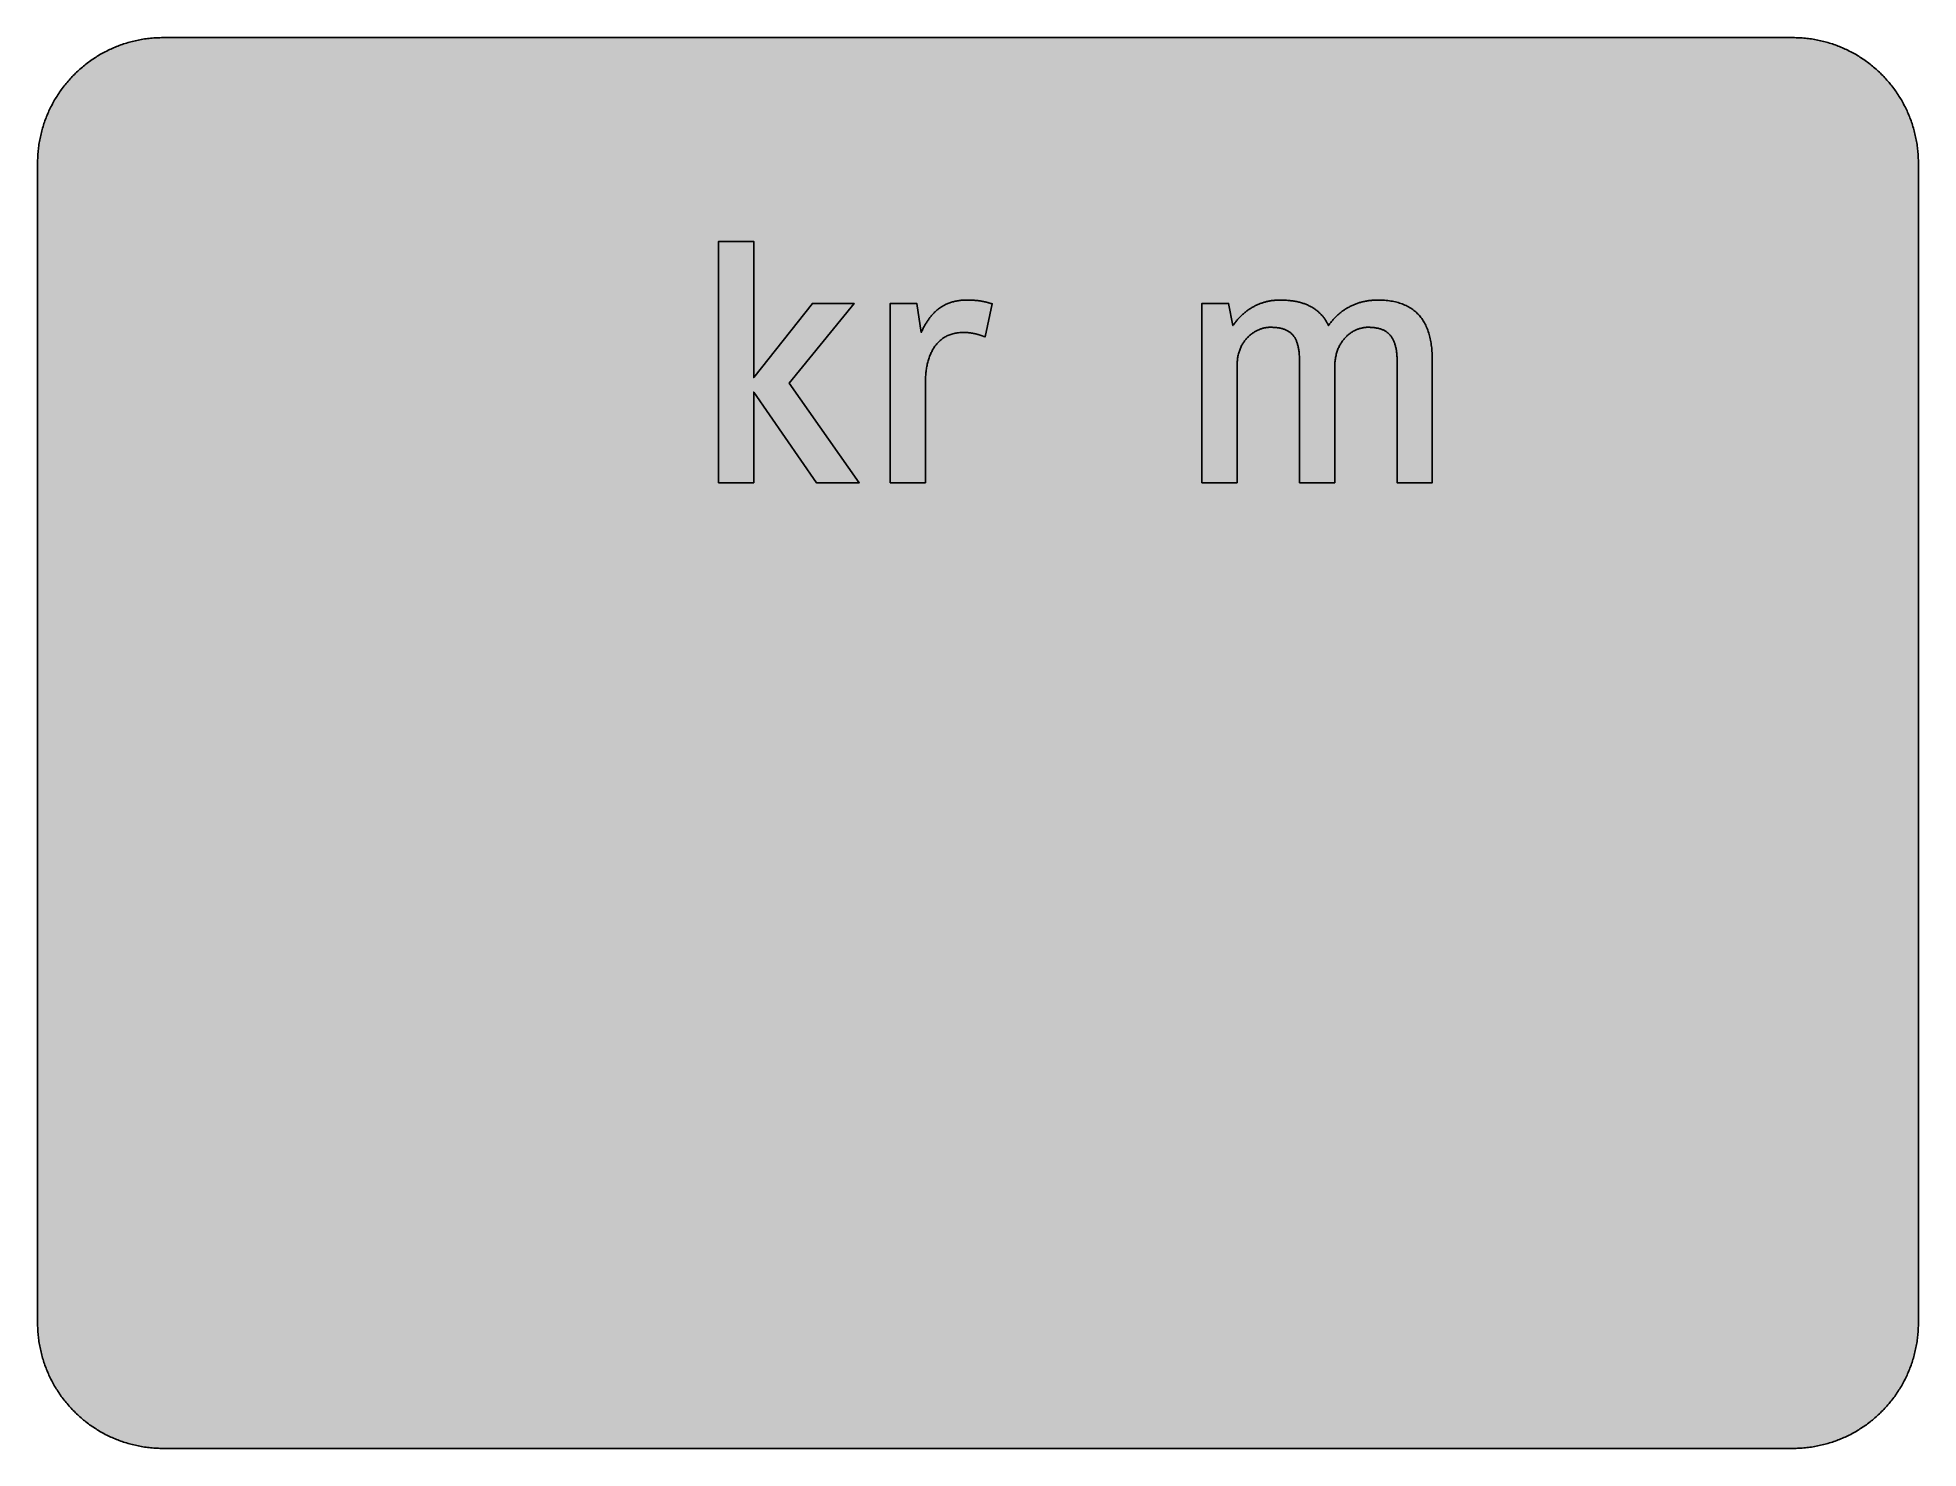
# Model space of a CAD drawing. Header units: millimetres. Extents: x 0 to 212, y 0 to 159.
import ezdxf

# ---------------------------------------------------------------- set-up
doc = ezdxf.new("R2010")
doc.units = ezdxf.units.MM

msp = doc.modelspace()

# ---------------------------------------------------------------- hatches: boundary and pattern name
for color, points in [(254, [(14.1633, 0.0536), (13.9878, 0.0533), (13.8125, 0.0559), (13.6373, 0.061), (13.462, 0.0686), (13.2893, 0.0787), (13.114, 0.0914), (12.9413, 0.1041), (12.7686, 0.1219), (12.5959, 0.1397), (12.4231, 0.16), (12.2504, 0.1829), (12.0777, 0.2057), (11.9075, 0.2337), (11.7373, 0.2616), (11.5672, 0.2921), (11.397, 0.3251), (11.2268, 0.3607), (11.0592, 0.3988), (10.8915, 0.4369), (10.7239, 0.4775), (10.5562, 0.5207), (10.3886, 0.5664), (10.2235, 0.6121), (10.0584, 0.6629), (9.8933, 0.7137), (9.7307, 0.7671), (9.5682, 0.8204), (9.4056, 0.8788), (9.2431, 0.9373), (9.083, 0.9982), (8.923, 1.0617), (8.763, 1.1252), (8.6055, 1.1938), (8.4455, 1.2624), (8.2906, 1.331), (8.1331, 1.4046), (7.9781, 1.4783), (7.8232, 1.5545), (7.6708, 1.6332), (7.5184, 1.7145), (7.366, 1.7958), (7.2161, 1.8796), (7.0663, 1.966), (6.919, 2.0523), (6.7716, 2.1438), (6.6243, 2.2352), (6.4795, 2.3266), (6.3348, 2.4232), (6.19, 2.5197), (6.0477, 2.6187), (5.908, 2.7178), (5.7683, 2.8194), (5.6286, 2.9235), (5.4915, 3.0302), (5.3543, 3.1369), (5.2197, 3.2461), (5.0851, 3.3579), (4.953, 3.4722), (4.8209, 3.5865), (4.6914, 3.7033), (4.5644, 3.8202), (4.4348, 3.9395), (4.3104, 4.0615), (4.1859, 4.1859), (4.0615, 4.3104), (3.9395, 4.4348), (3.8202, 4.5618), (3.7033, 4.6914), (3.5865, 4.8209), (3.4722, 4.953), (3.3579, 5.0851), (3.2487, 5.2197), (3.1369, 5.3543), (3.0302, 5.4915), (2.9235, 5.6286), (2.8194, 5.7683), (2.7178, 5.908), (2.6187, 6.0477), (2.5197, 6.19), (2.4232, 6.3348), (2.3266, 6.477), (2.2352, 6.6243), (2.1438, 6.7691), (2.0523, 6.919), (1.966, 7.0663), (1.8796, 7.2161), (1.7958, 7.366), (1.7145, 7.5184), (1.6332, 7.6708), (1.5545, 7.8232), (1.4783, 7.9781), (1.4046, 8.1331), (1.331, 8.2906), (1.2598, 8.4455), (1.1913, 8.603), (1.1252, 8.763), (1.0592, 8.923), (0.9982, 9.083), (0.9373, 9.2431), (0.8763, 9.4056), (0.8204, 9.5682), (0.7645, 9.7307), (0.7112, 9.8933), (0.6604, 10.0584), (0.6121, 10.2235), (0.5639, 10.3911), (0.5207, 10.5562), (0.4775, 10.7239), (0.4343, 10.8915), (0.3962, 11.0592), (0.3607, 11.2268), (0.3251, 11.397), (0.2921, 11.5672), (0.2616, 11.7373), (0.2311, 11.9075), (0.2057, 12.0802), (0.1803, 12.2504), (0.1575, 12.4231), (0.1372, 12.5959), (0.1194, 12.7686), (0.1041, 12.9413), (0.0889, 13.1166), (0.0787, 13.2893), (0.0686, 13.4645), (0.061, 13.6373), (0.0559, 13.8125), (0.0508, 13.9878), (0.0508, 14.163), (0.0522, 144.6925), (0.0508, 144.8664), (0.0559, 145.0416), (0.061, 145.2169), (0.0686, 145.3896), (0.0787, 145.5649), (0.0889, 145.7376), (0.1041, 145.9128), (0.1194, 146.0856), (0.1372, 146.2583), (0.1575, 146.431), (0.1803, 146.6037), (0.2057, 146.7739), (0.2311, 146.9466), (0.2616, 147.1168), (0.2921, 147.287), (0.3251, 147.4572), (0.3607, 147.6248), (0.3962, 147.795), (0.4343, 147.9626), (0.4775, 148.1303), (0.5207, 148.2979), (0.5639, 148.463), (0.6121, 148.6281), (0.6604, 148.7932), (0.7112, 148.9583), (0.7645, 149.1234), (0.8204, 149.286), (0.8763, 149.4485), (0.9373, 149.6111), (0.9982, 149.7711), (1.0592, 149.9311), (1.1252, 150.0911), (1.1913, 150.2486), (1.2598, 150.4061), (1.331, 150.5636), (1.4046, 150.7185), (1.4783, 150.876), (1.5545, 151.0284), (1.6332, 151.1833), (1.7145, 151.3357), (1.7958, 151.4856), (1.8796, 151.638), (1.966, 151.7879), (2.0523, 151.9352), (2.1438, 152.0825), (2.2352, 152.2298), (2.3266, 152.3746), (2.4232, 152.5194), (2.5197, 152.6616), (2.6187, 152.8039), (2.7178, 152.9461), (2.8194, 153.0858), (2.9235, 153.2255), (3.0302, 153.3627), (3.1369, 153.4973), (3.2487, 153.6344), (3.3579, 153.7665), (3.4722, 153.8986), (3.5865, 154.0307), (3.7033, 154.1602), (3.8202, 154.2898), (3.9395, 154.4168), (4.0615, 154.5438), (4.1859, 154.6682), (4.3104, 154.7901), (4.4348, 154.9121), (4.5644, 155.034), (4.6914, 155.1508), (4.8209, 155.2677), (4.953, 155.382), (5.0851, 155.4937), (5.2197, 155.6055), (5.3543, 155.7147), (5.4915, 155.8239), (5.6286, 155.9281), (5.7683, 156.0322), (5.908, 156.1338), (6.0477, 156.2354), (6.19, 156.3345), (6.3348, 156.431), (6.4795, 156.525), (6.6243, 156.6189), (6.7716, 156.7104), (6.919, 156.7993), (7.0663, 156.8882), (7.2161, 156.9745), (7.366, 157.0584), (7.5184, 157.1396), (7.6708, 157.2209), (7.8232, 157.2971), (7.9781, 157.3733), (8.1331, 157.4495), (8.2906, 157.5206), (8.4455, 157.5918), (8.6055, 157.6603), (8.763, 157.7289), (8.923, 157.7924), (9.083, 157.8559), (9.2431, 157.9169), (9.4056, 157.9753), (9.5682, 158.0337), (9.7307, 158.0871), (9.8933, 158.1404), (10.0584, 158.1912), (10.2235, 158.242), (10.3886, 158.2877), (10.5562, 158.3334), (10.7239, 158.3766), (10.8915, 158.4173), (11.0592, 158.4579), (11.2268, 158.4935), (11.397, 158.529), (11.5672, 158.562), (11.7373, 158.5925), (11.9075, 158.6205), (12.0777, 158.6484), (12.2504, 158.6713), (12.4231, 158.6941), (12.5959, 158.7144), (12.7686, 158.7322), (12.9413, 158.75), (13.114, 158.7627), (13.2893, 158.7754), (13.462, 158.7856), (13.6373, 158.7932), (13.8125, 158.7983), (13.9878, 158.8008), (14.163, 158.8033), (197.6078, 158.8036), (197.7822, 158.8008), (197.9574, 158.7983), (198.1327, 158.7932), (198.3054, 158.7856), (198.4807, 158.7754), (198.6534, 158.7627), (198.8287, 158.75), (199.0014, 158.7322), (199.1741, 158.7144), (199.3468, 158.6941), (199.5195, 158.6713), (199.6897, 158.6484), (199.8624, 158.6205), (200.0326, 158.5925), (200.2028, 158.562), (200.373, 158.529), (200.5432, 158.4935), (200.7108, 158.4579), (200.8784, 158.4173), (201.0461, 158.3766), (201.2137, 158.3334), (201.3788, 158.2877), (201.5465, 158.242), (201.7116, 158.1912), (201.8767, 158.1404), (202.0392, 158.0871), (202.2018, 158.0337), (202.3643, 157.9753), (202.5269, 157.9169), (202.6869, 157.8559), (202.8469, 157.7924), (203.007, 157.7289), (203.167, 157.6603), (203.3245, 157.5918), (203.4794, 157.5206), (203.6369, 157.4495), (203.7918, 157.3733), (203.9468, 157.2971), (204.0992, 157.2209), (204.2516, 157.1396), (204.404, 157.0584), (204.5538, 156.9745), (204.7037, 156.8882), (204.8535, 156.7993), (205.0009, 156.7104), (205.1456, 156.6189), (205.293, 156.525), (205.4352, 156.431), (205.58, 156.3345), (205.7222, 156.2354), (205.8619, 156.1338), (206.0016, 156.0322), (206.1413, 155.9281), (206.2785, 155.8239), (206.4156, 155.7147), (206.5503, 155.6055), (206.6849, 155.4937), (206.817, 155.382), (206.949, 155.2677), (207.0786, 155.1508), (207.2081, 155.034), (207.3351, 154.9121), (207.4596, 154.7901), (207.584, 154.6682), (207.7085, 154.5438), (207.8304, 154.4168), (207.9498, 154.2898), (208.0666, 154.1602), (208.1835, 154.0307), (208.2978, 153.8986), (208.4121, 153.7665), (208.5238, 153.6344), (208.6331, 153.4973), (208.7397, 153.3627), (208.8464, 153.2255), (208.9506, 153.0858), (209.0522, 152.9461), (209.1512, 152.8039), (209.2503, 152.6616), (209.3468, 152.5194), (209.4433, 152.3746), (209.5348, 152.2298), (209.6262, 152.0825), (209.7176, 151.9352), (209.804, 151.7879), (209.8904, 151.638), (209.9742, 151.4856), (210.0555, 151.3357), (210.1367, 151.1833), (210.2155, 151.0284), (210.2917, 150.876), (210.3653, 150.7185), (210.439, 150.5636), (210.5076, 150.4061), (210.5762, 150.2486), (210.6447, 150.0911), (210.7082, 149.9311), (210.7717, 149.7711), (210.8327, 149.6111), (210.8911, 149.4485), (210.9495, 149.286), (211.0029, 149.1234), (211.0562, 148.9583), (211.107, 148.7932), (211.1578, 148.6281), (211.2035, 148.463), (211.2493, 148.2979), (211.2924, 148.1303), (211.3331, 147.9626), (211.3712, 147.795), (211.4093, 147.6248), (211.4448, 147.4572), (211.4779, 147.287), (211.5083, 147.1168), (211.5363, 146.9466), (211.5642, 146.7739), (211.5871, 146.6037), (211.6099, 146.431), (211.6303, 146.2583), (211.648, 146.0856), (211.6658, 145.9128), (211.6785, 145.7376), (211.6912, 145.5649), (211.7014, 145.3896), (211.709, 145.2169), (211.7141, 145.0416), (211.7166, 144.8664), (211.7166, 144.6911), (211.7189, 14.1647), (211.7166, 13.9878), (211.7141, 13.8125), (211.709, 13.6373), (211.7014, 13.4645), (211.6912, 13.2893), (211.6785, 13.1166), (211.6658, 12.9413), (211.648, 12.7686), (211.6303, 12.5959), (211.6099, 12.4231), (211.5871, 12.2504), (211.5642, 12.0802), (211.5363, 11.9075), (211.5083, 11.7373), (211.4779, 11.5672), (211.4448, 11.397), (211.4093, 11.2268), (211.3712, 11.0592), (211.3331, 10.8915), (211.2924, 10.7239), (211.2493, 10.5562), (211.2035, 10.3911), (211.1578, 10.2235), (211.107, 10.0584), (211.0562, 9.8933), (211.0029, 9.7307), (210.9495, 9.5682), (210.8911, 9.4056), (210.8327, 9.2431), (210.7717, 9.083), (210.7082, 8.923), (210.6447, 8.763), (210.5762, 8.603), (210.5076, 8.4455), (210.439, 8.2906), (210.3653, 8.1331), (210.2917, 7.9781), (210.2155, 7.8232), (210.1367, 7.6708), (210.0555, 7.5184), (209.9742, 7.366), (209.8904, 7.2161), (209.804, 7.0663), (209.7176, 6.919), (209.6262, 6.7691), (209.5348, 6.6243), (209.4433, 6.477), (209.3468, 6.3348), (209.2503, 6.19), (209.1512, 6.0477), (209.0522, 5.908), (208.9506, 5.7683), (208.8464, 5.6286), (208.7397, 5.4915), (208.6331, 5.3543), (208.5238, 5.2197), (208.4121, 5.0851), (208.2978, 4.953), (208.1835, 4.8209), (208.0666, 4.6914), (207.9498, 4.5618), (207.8304, 4.4348), (207.7085, 4.3104), (207.584, 4.1859), (207.4596, 4.0615), (207.3351, 3.9395), (207.2081, 3.8202), (207.0786, 3.7033), (206.949, 3.5865), (206.817, 3.4722), (206.6849, 3.3579), (206.5503, 3.2461), (206.4156, 3.1369), (206.2785, 3.0302), (206.1413, 2.9235), (206.0016, 2.8194), (205.8619, 2.7178), (205.7222, 2.6187), (205.58, 2.5197), (205.4352, 2.4232), (205.293, 2.3266), (205.1456, 2.2352), (205.0009, 2.1438), (204.8535, 2.0523), (204.7037, 1.966), (204.5538, 1.8796), (204.404, 1.7958), (204.2516, 1.7145), (204.0992, 1.6332), (203.9468, 1.5545), (203.7918, 1.4783), (203.6369, 1.4046), (203.4794, 1.331), (203.3245, 1.2624), (203.167, 1.1938), (203.007, 1.1252), (202.8469, 1.0617), (202.6869, 0.9982), (202.5269, 0.9373), (202.3643, 0.8788), (202.2018, 0.8204), (202.0392, 0.7671), (201.8767, 0.7137), (201.7116, 0.6629), (201.5465, 0.6121), (201.3788, 0.5664), (201.2137, 0.5207), (201.0461, 0.4775), (200.8784, 0.4369), (200.7108, 0.3988), (200.5432, 0.3607), (200.373, 0.3251), (200.2028, 0.2921), (200.0326, 0.2616), (199.8624, 0.2337), (199.6897, 0.2057), (199.5195, 0.1829), (199.3468, 0.16), (199.1741, 0.1397), (199.0014, 0.1219), (198.8287, 0.1041), (198.6534, 0.0914), (198.4807, 0.0787), (198.3054, 0.0686), (198.1327, 0.061), (197.9574, 0.0559), (197.7822, 0.0533), (197.6069, 0.0533)]), (59, [(80.6429, 108.7092), (80.6429, 118.9147), (87.7066, 108.7092), (92.5174, 108.7092), (84.6406, 119.9236), (91.9357, 128.8877), (87.2409, 128.8877), (80.6429, 120.5435), (80.6429, 135.8731), (76.6851, 135.8731), (76.6851, 108.7092)]), (59, [(104.2377, 125.6273), (104.2772, 125.6259), (104.3153, 125.6259), (104.3559, 125.6259), (104.394, 125.6233), (104.4346, 125.6233), (104.4727, 125.6208), (104.5108, 125.6208), (104.5489, 125.6182), (104.587, 125.6157), (104.6251, 125.6157), (104.6632, 125.6132), (104.7013, 125.6106), (104.7394, 125.6055), (104.7775, 125.603), (104.8156, 125.6005), (104.8537, 125.5954), (104.8893, 125.5928), (104.9274, 125.5878), (104.9655, 125.5852), (105.0011, 125.5801), (105.0392, 125.5751), (105.0747, 125.57), (105.1128, 125.5649), (105.1484, 125.5598), (105.1865, 125.5522), (105.222, 125.5471), (105.2601, 125.5395), (105.2957, 125.5344), (105.3338, 125.5268), (105.3694, 125.5192), (105.4075, 125.5116), (105.443, 125.5039), (105.4811, 125.4963), (105.5167, 125.4887), (105.5548, 125.4811), (105.5903, 125.4709), (105.6284, 125.4633), (105.6665, 125.4531), (105.7021, 125.4455), (105.7402, 125.4354), (105.7783, 125.4252), (105.8139, 125.415), (105.852, 125.4049), (105.8901, 125.3947), (105.9282, 125.382), (105.9663, 125.3719), (106.0044, 125.3592), (106.0425, 125.349), (106.0806, 125.3363), (106.1187, 125.3236), (106.1568, 125.3109), (106.1974, 125.2982), (106.2355, 125.2855), (106.2761, 125.2703), (106.3142, 125.2576), (106.3549, 125.2449), (106.3955, 125.2296), (106.4336, 125.2144), (106.4743, 125.1991), (106.5149, 125.1839), (106.5555, 125.1687), (106.5987, 125.1534), (106.6394, 125.1382), (106.68, 125.1204), (107.4967, 128.8489), (107.4572, 128.8593), (107.4191, 128.8694), (107.381, 128.8796), (107.3455, 128.8898), (107.3074, 128.9025), (107.2693, 128.9126), (107.2337, 128.9228), (107.1956, 128.9329), (107.1575, 128.9431), (107.122, 128.9533), (107.0839, 128.9634), (107.0483, 128.9736), (107.0102, 128.9837), (106.9746, 128.9939), (106.9365, 129.0041), (106.8984, 129.0117), (106.8629, 129.0218), (106.8248, 129.032), (106.7867, 129.0396), (106.7486, 129.0498), (106.713, 129.0599), (106.6749, 129.0676), (106.6368, 129.0752), (106.5962, 129.0853), (106.5581, 129.093), (106.52, 129.1006), (106.4793, 129.1107), (106.4412, 129.1184), (106.4006, 129.126), (106.36, 129.1336), (106.3193, 129.1412), (106.2787, 129.1488), (106.2355, 129.1539), (106.1949, 129.1615), (106.1517, 129.1692), (106.1085, 129.1768), (106.0653, 129.1819), (106.0221, 129.1895), (105.9764, 129.1946), (105.9307, 129.1996), (105.885, 129.2047), (105.8393, 129.2123), (105.7935, 129.2174), (105.7453, 129.2225), (105.697, 129.2276), (105.6462, 129.2301), (105.598, 129.2352), (105.5472, 129.2403), (105.4964, 129.2428), (105.443, 129.2479), (105.3922, 129.2504), (105.3363, 129.253), (105.283, 129.2581), (105.2271, 129.2606), (105.1712, 129.2631), (105.1154, 129.2657), (105.0569, 129.2657), (104.9985, 129.2682), (104.9376, 129.2708), (104.8766, 129.2708), (104.8156, 129.2733), (104.7521, 129.2733), (104.6886, 129.2733), (104.6226, 129.2733), (104.4981, 129.2733), (104.3711, 129.2682), (104.2492, 129.2631), (104.1273, 129.2555), (104.0079, 129.2454), (103.8911, 129.2327), (103.7742, 129.2174), (103.6599, 129.2022), (103.5482, 129.1819), (103.4364, 129.1615), (103.3272, 129.1387), (103.218, 129.1133), (103.1113, 129.0853), (103.0072, 129.0574), (102.9056, 129.0269), (102.804, 128.9939), (102.7024, 128.9583), (102.6033, 128.9202), (102.5068, 128.8821), (102.4128, 128.8415), (102.3188, 128.7983), (102.2248, 128.7551), (102.1334, 128.7094), (102.0445, 128.6612), (101.9556, 128.6129), (101.8692, 128.5621), (101.7854, 128.5088), (101.7016, 128.4554), (101.6178, 128.3995), (101.5365, 128.3411), (101.4578, 128.2827), (101.379, 128.2217), (101.3028, 128.1582), (101.2266, 128.0947), (101.1504, 128.0312), (101.0793, 127.9652), (101.0056, 127.8966), (100.9371, 127.828), (100.8659, 127.7569), (100.7974, 127.6833), (100.7313, 127.6121), (100.6653, 127.5359), (100.6018, 127.4597), (100.5383, 127.3835), (100.4748, 127.3048), (100.4138, 127.2261), (100.3554, 127.1448), (100.297, 127.0635), (100.2386, 126.9822), (100.1827, 126.8984), (100.1268, 126.812), (100.0735, 126.7257), (100.0201, 126.6393), (99.9668, 126.553), (99.916, 126.4641), (99.8677, 126.3726), (99.8169, 126.2837), (99.7687, 126.1923), (99.7229, 126.0983), (99.6772, 126.0069), (99.6315, 125.9129), (99.5858, 125.8164), (99.5426, 125.7224), (99.502, 125.6259), (98.9983, 128.8877), (96.0106, 128.8877), (96.0106, 108.7092), (99.9684, 108.7092), (99.9684, 119.9621), (99.9668, 120.1064), (99.9719, 120.2538), (99.9744, 120.3985), (99.982, 120.5433), (99.9896, 120.6856), (99.9998, 120.8278), (100.0125, 120.9675), (100.0252, 121.1072), (100.043, 121.2444), (100.0608, 121.3815), (100.0811, 121.5161), (100.1014, 121.6508), (100.1243, 121.7828), (100.1522, 121.9149), (100.1776, 122.0445), (100.2081, 122.1715), (100.2411, 122.2985), (100.2741, 122.4229), (100.3097, 122.5474), (100.3478, 122.6668), (100.3884, 122.7861), (100.4291, 122.9055), (100.4722, 123.0198), (100.5205, 123.1341), (100.5688, 123.2459), (100.6196, 123.3576), (100.6704, 123.4643), (100.7262, 123.571), (100.7821, 123.6751), (100.8405, 123.7767), (100.904, 123.8758), (100.9675, 123.9723), (101.031, 124.0663), (101.0996, 124.1603), (101.1707, 124.2492), (101.2419, 124.3381), (101.3181, 124.4219), (101.3943, 124.5057), (101.473, 124.5845), (101.5543, 124.6632), (101.6381, 124.7369), (101.7245, 124.808), (101.8134, 124.8791), (101.9048, 124.9451), (101.9988, 125.0086), (102.0928, 125.0696), (102.1918, 125.128), (102.2909, 125.1839), (102.395, 125.2347), (102.4992, 125.283), (102.6084, 125.3287), (102.7176, 125.3719), (102.8319, 125.4125), (102.9462, 125.4481), (103.063, 125.4811), (103.185, 125.5116), (103.3069, 125.537), (103.4313, 125.5624), (103.5583, 125.5801), (103.6904, 125.5979), (103.8225, 125.6106), (103.9571, 125.6182), (104.0968, 125.6233), (104.2365, 125.6259)]), (59, [(146.0306, 108.7092), (146.0306, 121.708), (146.0297, 121.854), (146.0348, 121.9962), (146.0424, 122.1359), (146.0551, 122.2756), (146.0678, 122.4102), (146.0856, 122.5448), (146.1033, 122.6744), (146.1262, 122.8014), (146.1516, 122.9284), (146.177, 123.0503), (146.2075, 123.1722), (146.2405, 123.2891), (146.2761, 123.4059), (146.3116, 123.5177), (146.3523, 123.6294), (146.3929, 123.7361), (146.4361, 123.8428), (146.4818, 123.9444), (146.5301, 124.046), (146.5809, 124.1425), (146.6317, 124.239), (146.685, 124.333), (146.7409, 124.4244), (146.7993, 124.5133), (146.8577, 124.5997), (146.9187, 124.6835), (146.9796, 124.7648), (147.0431, 124.8435), (147.1092, 124.9197), (147.1752, 124.9934), (147.2413, 125.0671), (147.3098, 125.1356), (147.3784, 125.2042), (147.4495, 125.2703), (147.5232, 125.3312), (147.5943, 125.3922), (147.668, 125.4506), (147.7416, 125.5065), (147.8178, 125.5624), (147.894, 125.6132), (147.9702, 125.6614), (148.0464, 125.7097), (148.1252, 125.7554), (148.2039, 125.7986), (148.2801, 125.8392), (148.3589, 125.8773), (148.4376, 125.9129), (148.5163, 125.9484), (148.5976, 125.9789), (148.6764, 126.0094), (148.7551, 126.0373), (148.8338, 126.0627), (148.9126, 126.0856), (148.9913, 126.1085), (149.0701, 126.1262), (149.1488, 126.144), (149.2275, 126.1593), (149.3037, 126.172), (149.3799, 126.1847), (149.4561, 126.1923), (149.5323, 126.1999), (149.606, 126.205), (149.6822, 126.2075), (149.7533, 126.2101), (149.8625, 126.2075), (149.9692, 126.205), (150.0734, 126.2024), (150.175, 126.1948), (150.2766, 126.1897), (150.3731, 126.1796), (150.4696, 126.1694), (150.5636, 126.1567), (150.6576, 126.1415), (150.749, 126.1262), (150.8354, 126.1085), (150.9243, 126.0907), (151.0081, 126.0678), (151.0919, 126.0475), (151.1732, 126.0221), (151.2519, 125.9942), (151.3307, 125.9662), (151.4043, 125.9383), (151.4805, 125.9053), (151.5516, 125.8722), (151.6228, 125.8367), (151.6888, 125.7986), (151.7574, 125.7579), (151.8209, 125.7173), (151.8844, 125.6741), (151.9453, 125.6284), (152.0063, 125.5827), (152.0622, 125.5319), (152.1181, 125.4811), (152.1739, 125.4277), (152.2273, 125.3744), (152.2781, 125.316), (152.3263, 125.2576), (152.3746, 125.1966), (152.4203, 125.1331), (152.4635, 125.0671), (152.5067, 124.9985), (152.5473, 124.9299), (152.5854, 124.8588), (152.6235, 124.7826), (152.6591, 124.7064), (152.6946, 124.6302), (152.7251, 124.5489), (152.7581, 124.4651), (152.7861, 124.3813), (152.814, 124.2949), (152.8394, 124.2035), (152.8648, 124.112), (152.8877, 124.018), (152.9105, 123.9241), (152.9309, 123.825), (152.9486, 123.7234), (152.9664, 123.6218), (152.9817, 123.5151), (152.9944, 123.4084), (153.0071, 123.2967), (153.0172, 123.1849), (153.0274, 123.0706), (153.035, 122.9512), (153.0426, 122.8319), (153.0477, 122.7099), (153.0502, 122.5855), (153.0528, 122.4585), (153.0528, 122.3289), (153.0544, 108.7092), (157.0122, 108.7092), (157.0122, 122.5225), (157.0101, 122.7226), (157.005, 122.9233), (156.9999, 123.1189), (156.9898, 123.3145), (156.9771, 123.505), (156.9618, 123.6929), (156.9441, 123.8783), (156.9237, 124.0587), (156.9009, 124.239), (156.8755, 124.4143), (156.845, 124.587), (156.8145, 124.7572), (156.779, 124.9248), (156.7409, 125.0899), (156.7028, 125.2525), (156.657, 125.41), (156.6113, 125.5649), (156.5631, 125.7173), (156.5097, 125.8672), (156.4564, 126.0119), (156.398, 126.1567), (156.337, 126.2964), (156.271, 126.4336), (156.2049, 126.5682), (156.1338, 126.6977), (156.0601, 126.8273), (155.9839, 126.9517), (155.9052, 127.0737), (155.8239, 127.1905), (155.7376, 127.3073), (155.6487, 127.4191), (155.5572, 127.5283), (155.4607, 127.6325), (155.3616, 127.7366), (155.26, 127.8357), (155.1559, 127.9296), (155.0467, 128.0236), (154.9375, 128.1125), (154.8206, 128.1989), (154.7038, 128.2827), (154.5819, 128.364), (154.4574, 128.4402), (154.3304, 128.5138), (154.1983, 128.5824), (154.0637, 128.6485), (153.9265, 128.712), (153.7843, 128.7729), (153.6395, 128.8288), (153.4897, 128.8821), (153.3398, 128.9329), (153.1849, 128.9787), (153.0248, 129.0218), (152.8623, 129.0625), (152.6972, 129.098), (152.527, 129.1311), (152.3543, 129.1615), (152.179, 129.1869), (151.9987, 129.2098), (151.8133, 129.2301), (151.6278, 129.2454), (151.4373, 129.2581), (151.2418, 129.2657), (151.0436, 129.2708), (150.8404, 129.2733), (150.7439, 129.2733), (150.6474, 129.2708), (150.5509, 129.2682), (150.4544, 129.2631), (150.3578, 129.2581), (150.2613, 129.2504), (150.1673, 129.2403), (150.0708, 129.2301), (149.9743, 129.22), (149.8778, 129.2073), (149.7813, 129.1946), (149.6847, 129.1793), (149.5908, 129.1615), (149.4942, 129.1438), (149.3977, 129.1234), (149.3037, 129.1031), (149.2098, 129.0803), (149.1132, 129.0574), (149.0193, 129.032), (148.9253, 129.0066), (148.8313, 128.9787), (148.7373, 128.9482), (148.6459, 128.9177), (148.5519, 128.8872), (148.4605, 128.8542), (148.3665, 128.8186), (148.275, 128.7831), (148.1836, 128.745), (148.0947, 128.7069), (148.0033, 128.6662), (147.9144, 128.6231), (147.8229, 128.5799), (147.734, 128.5342), (147.6477, 128.4884), (147.5588, 128.4402), (147.4724, 128.3919), (147.386, 128.3411), (147.2997, 128.2903), (147.2133, 128.2344), (147.1295, 128.1811), (147.0457, 128.1252), (146.9619, 128.0668), (146.878, 128.0058), (146.7968, 127.9449), (146.7155, 127.8839), (146.6342, 127.8179), (146.5555, 127.7518), (146.4767, 127.6858), (146.398, 127.6172), (146.3192, 127.5461), (146.243, 127.475), (146.1668, 127.4013), (146.0932, 127.3277), (146.0195, 127.2515), (145.9459, 127.1727), (145.8722, 127.094), (145.8011, 127.0127), (145.7325, 126.9314), (145.6614, 126.8451), (145.5928, 126.7612), (145.5268, 126.6723), (145.4607, 126.5834), (145.3947, 126.4945), (145.3312, 126.4006), (145.288, 126.4895), (145.2448, 126.5784), (145.1991, 126.6622), (145.1534, 126.7485), (145.1051, 126.8298), (145.0569, 126.9111), (145.0061, 126.9924), (144.9553, 127.0711), (144.9019, 127.1499), (144.846, 127.2235), (144.7902, 127.2997), (144.7343, 127.3734), (144.6759, 127.4445), (144.6174, 127.5156), (144.5539, 127.5842), (144.493, 127.6528), (144.4295, 127.7188), (144.3634, 127.7849), (144.2974, 127.8484), (144.2288, 127.9093), (144.1602, 127.9703), (144.0891, 128.0312), (144.018, 128.0897), (143.9443, 128.1455), (143.8707, 128.2014), (143.7945, 128.2548), (143.7157, 128.3081), (143.637, 128.3589), (143.5583, 128.4097), (143.477, 128.458), (143.3932, 128.5062), (143.3093, 128.5519), (143.223, 128.5951), (143.1366, 128.6383), (143.0477, 128.6789), (142.9563, 128.7196), (142.8648, 128.7577), (142.7734, 128.7958), (142.6794, 128.8313), (142.5829, 128.8669), (142.4864, 128.8999), (142.3873, 128.9304), (142.2883, 128.9609), (142.1867, 128.9914), (142.0851, 129.0168), (141.9809, 129.0447), (141.8742, 129.0676), (141.7676, 129.093), (141.6583, 129.1133), (141.5491, 129.1336), (141.4374, 129.1539), (141.3256, 129.1717), (141.2113, 129.1869), (141.0945, 129.2022), (140.9776, 129.2149), (140.8582, 129.2276), (140.7389, 129.2377), (140.6169, 129.2479), (140.495, 129.2555), (140.3706, 129.2631), (140.2461, 129.2682), (140.1166, 129.2708), (139.9896, 129.2733), (139.8575, 129.2733), (139.7635, 129.2733), (139.6695, 129.2708), (139.5755, 129.2682), (139.4816, 129.2631), (139.3876, 129.2555), (139.2936, 129.2479), (139.1996, 129.2403), (139.1056, 129.2301), (139.0142, 129.2174), (138.9202, 129.2047), (138.8288, 129.1895), (138.7348, 129.1742), (138.6434, 129.1565), (138.5519, 129.1387), (138.4605, 129.1184), (138.369, 129.098), (138.2776, 129.0752), (138.1862, 129.0498), (138.0973, 129.0244), (138.0058, 128.999), (137.9169, 128.971), (137.828, 128.9406), (137.7391, 128.9101), (137.6502, 128.8771), (137.5613, 128.8415), (137.475, 128.8059), (137.3861, 128.7704), (137.2997, 128.7323), (137.2133, 128.6916), (137.1295, 128.651), (137.0432, 128.6104), (136.9593, 128.5646), (136.873, 128.5189), (136.7892, 128.4732), (136.7079, 128.4249), (136.6241, 128.3767), (136.5428, 128.3233), (136.4615, 128.2725), (136.3802, 128.2192), (136.2989, 128.1633), (136.2202, 128.1074), (136.1389, 128.049), (136.0627, 127.9881), (135.984, 127.9271), (135.9078, 127.8661), (135.829, 127.8001), (135.7554, 127.7366), (135.6792, 127.668), (135.6055, 127.602), (135.5319, 127.5309), (135.4582, 127.4597), (135.3845, 127.3861), (135.3134, 127.3124), (135.2448, 127.2388), (135.1737, 127.16), (135.1051, 127.0813), (135.0366, 127.0025), (134.968, 126.9213), (134.9019, 126.8374), (134.8359, 126.7536), (134.7724, 126.6673), (134.7064, 126.5809), (134.6454, 126.492), (134.5819, 126.4006), (134.0788, 128.8877), (131.0901, 128.8877), (131.0901, 108.7092), (135.049, 108.7092), (135.049, 121.9408), (135.0493, 122.0775), (135.0543, 122.2121), (135.062, 122.3442), (135.0721, 122.4737), (135.0874, 122.6007), (135.1026, 122.7252), (135.1229, 122.8496), (135.1458, 122.969), (135.1712, 123.0884), (135.1991, 123.2027), (135.2296, 123.317), (135.2626, 123.4288), (135.2982, 123.538), (135.3337, 123.6447), (135.3744, 123.7488), (135.4176, 123.8504), (135.4607, 123.9495), (135.509, 124.0485), (135.5573, 124.1425), (135.6081, 124.2365), (135.6589, 124.3279), (135.7147, 124.4168), (135.7706, 124.5032), (135.8265, 124.587), (135.8875, 124.6683), (135.9484, 124.747), (136.0094, 124.8258), (136.0729, 124.902), (136.1389, 124.9731), (136.205, 125.0442), (136.2735, 125.1128), (136.3421, 125.1814), (136.4132, 125.2449), (136.4844, 125.3058), (136.5555, 125.3668), (136.6291, 125.4252), (136.7028, 125.4811), (136.779, 125.5344), (136.8527, 125.5852), (136.9289, 125.636), (137.0051, 125.6843), (137.0838, 125.7275), (137.16, 125.7706), (137.2387, 125.8138), (137.3175, 125.8519), (137.3962, 125.8875), (137.4724, 125.923), (137.5512, 125.9561), (137.6299, 125.9865), (137.7086, 126.017), (137.7874, 126.0424), (137.8661, 126.0678), (137.9449, 126.0907), (138.0236, 126.111), (138.0998, 126.1288), (138.1785, 126.1466), (138.2547, 126.1618), (138.3309, 126.1745), (138.4071, 126.1847), (138.4808, 126.1923), (138.5545, 126.1999), (138.6281, 126.205), (138.7018, 126.2075), (138.7729, 126.2101), (138.8821, 126.2075), (138.9863, 126.205), (139.0904, 126.2024), (139.1945, 126.1974), (139.2936, 126.1897), (139.3927, 126.1821), (139.4892, 126.172), (139.5832, 126.1618), (139.6746, 126.1491), (139.766, 126.1339), (139.8549, 126.1186), (139.9413, 126.1008), (140.0277, 126.0805), (140.1089, 126.0602), (140.1902, 126.0373), (140.2715, 126.0119), (140.3477, 125.9865), (140.4239, 125.9561), (140.4976, 125.9281), (140.5687, 125.8951), (140.6398, 125.8621), (140.7084, 125.8265), (140.7744, 125.7884), (140.8405, 125.7478), (140.904, 125.7071), (140.9649, 125.664), (141.0233, 125.6182), (141.0818, 125.57), (141.1376, 125.5217), (141.191, 125.4684), (141.2443, 125.415), (141.2951, 125.3592), (141.3459, 125.3033), (141.3916, 125.2423), (141.4374, 125.1788), (141.4831, 125.1153), (141.5237, 125.0493), (141.5644, 124.9807), (141.605, 124.9096), (141.6431, 124.8359), (141.6787, 124.7597), (141.7117, 124.681), (141.7447, 124.5997), (141.7752, 124.5184), (141.8057, 124.4321), (141.8336, 124.3457), (141.859, 124.2543), (141.8844, 124.1628), (141.9073, 124.0663), (141.9276, 123.9698), (141.9479, 123.8707), (141.9682, 123.7666), (141.9835, 123.6624), (141.9987, 123.5532), (142.0139, 123.444), (142.0266, 123.3297), (142.0368, 123.2154), (142.047, 123.096), (142.0546, 122.9741), (142.0597, 122.8522), (142.0647, 122.7252), (142.0698, 122.5956), (142.0724, 122.4636), (142.0724, 122.3289), (142.0731, 108.7092)])]:
    msp.add_hatch(color=color).paths.add_polyline_path(points)
h = msp.add_hatch(color=59)
h.paths.add_polyline_path([(14.1633, 3.5814), (13.8887, 3.5839), (13.6169, 3.5941), (13.3477, 3.6119), (13.081, 3.6347), (12.8143, 3.6652), (12.5501, 3.7008), (12.2885, 3.7465), (12.0294, 3.7948), (11.7729, 3.8506), (11.5164, 3.9141), (11.2649, 3.9827), (11.016, 4.0564), (10.7671, 4.1351), (10.5232, 4.2215), (10.2819, 4.3129), (10.0432, 4.412), (9.8069, 4.5161), (9.5733, 4.6228), (9.3447, 4.7371), (9.1186, 4.8565), (8.8951, 4.9809), (8.6741, 5.113), (8.4582, 5.2476), (8.2448, 5.3873), (8.0366, 5.5321), (7.8308, 5.682), (7.6276, 5.8369), (7.4295, 5.9969), (7.2365, 6.1595), (7.046, 6.3297), (6.8605, 6.5024), (6.6777, 6.6802), (6.5024, 6.8605), (6.3271, 7.046), (6.1595, 7.2365), (5.9969, 7.432), (5.8369, 7.6302), (5.682, 7.8308), (5.5321, 8.0366), (5.3873, 8.2448), (5.2451, 8.4582), (5.1105, 8.6741), (4.9809, 8.8951), (4.8565, 9.1186), (4.7371, 9.3447), (4.6228, 9.5758), (4.5136, 9.8069), (4.4094, 10.0432), (4.3129, 10.2819), (4.2215, 10.5232), (4.1351, 10.7696), (4.0538, 11.016), (3.9802, 11.2649), (3.9116, 11.5189), (3.8506, 11.7729), (3.7948, 12.0294), (3.744, 12.2911), (3.7008, 12.5527), (3.6627, 12.8143), (3.6322, 13.081), (3.6093, 13.3502), (3.5916, 13.6195), (3.5814, 13.8913), (3.5789, 14.163), (3.58, 144.6925), (3.5814, 144.9654), (3.5916, 145.2347), (3.6093, 145.5064), (3.6322, 145.7731), (3.6627, 146.0398), (3.7008, 146.304), (3.744, 146.5656), (3.7948, 146.8247), (3.8506, 147.0812), (3.9116, 147.3352), (3.9802, 147.5892), (4.0538, 147.8382), (4.1351, 148.0845), (4.2215, 148.3309), (4.3129, 148.5722), (4.4094, 148.811), (4.5136, 149.0472), (4.6228, 149.2783), (4.7371, 149.5095), (4.8565, 149.7355), (4.9809, 149.9591), (5.1105, 150.1775), (5.2451, 150.3959), (5.3873, 150.6093), (5.5321, 150.8176), (5.682, 151.0233), (5.8369, 151.224), (5.9969, 151.4221), (6.1595, 151.6177), (6.3271, 151.8056), (6.5024, 151.9936), (6.6777, 152.1739), (6.8605, 152.3517), (7.046, 152.5245), (7.2365, 152.6946), (7.4295, 152.8572), (7.6276, 153.0172), (7.8308, 153.1722), (8.0366, 153.322), (8.2448, 153.4668), (8.4582, 153.6065), (8.6741, 153.7411), (8.8951, 153.8732), (9.1186, 153.9977), (9.3447, 154.117), (9.5733, 154.2313), (9.8069, 154.3406), (10.0432, 154.4422), (10.2819, 154.5412), (10.5232, 154.6327), (10.7671, 154.719), (11.016, 154.7978), (11.2649, 154.874), (11.5164, 154.9425), (11.7729, 155.0035), (12.0294, 155.0594), (12.2885, 155.1102), (12.5501, 155.1534), (12.8143, 155.1889), (13.081, 155.2194), (13.3477, 155.2448), (13.6169, 155.26), (13.8887, 155.2702), (14.163, 155.2753), (197.6078, 155.2758), (197.8787, 155.2702), (198.1505, 155.26), (198.4197, 155.2448), (198.689, 155.2194), (198.9557, 155.1889), (199.2173, 155.1534), (199.4789, 155.1102), (199.7405, 155.0594), (199.9971, 155.0035), (200.2511, 154.9425), (200.5051, 154.874), (200.754, 154.7978), (201.0004, 154.719), (201.2467, 154.6327), (201.488, 154.5412), (201.7268, 154.4422), (201.963, 154.3406), (202.1942, 154.2313), (202.4253, 154.117), (202.6514, 153.9977), (202.8749, 153.8732), (203.0959, 153.7411), (203.3118, 153.6065), (203.5251, 153.4668), (203.7334, 153.322), (203.9391, 153.1722), (204.1398, 153.0172), (204.3379, 152.8572), (204.5335, 152.6946), (204.724, 152.5245), (204.9094, 152.3517), (205.0898, 152.1739), (205.2676, 151.9936), (205.4403, 151.8056), (205.6105, 151.6177), (205.773, 151.4221), (205.933, 151.224), (206.088, 151.0233), (206.2378, 150.8176), (206.3826, 150.6093), (206.5223, 150.3959), (206.6569, 150.1775), (206.789, 149.9591), (206.9135, 149.7355), (207.0329, 149.5095), (207.1472, 149.2783), (207.2538, 149.0472), (207.358, 148.811), (207.457, 148.5722), (207.5485, 148.3309), (207.6348, 148.0845), (207.7136, 147.8382), (207.7872, 147.5892), (207.8558, 147.3352), (207.9193, 147.0812), (207.9752, 146.8247), (208.0235, 146.5656), (208.0692, 146.304), (208.1047, 146.0398), (208.1352, 145.7731), (208.1581, 145.5064), (208.1759, 145.2347), (208.186, 144.9654), (208.1911, 144.6911), (208.1911, 14.1647), (208.186, 13.8913), (208.1759, 13.6195), (208.1581, 13.3502), (208.1352, 13.081), (208.1047, 12.8143), (208.0692, 12.5527), (208.0235, 12.2911), (207.9752, 12.0294), (207.9193, 11.7729), (207.8558, 11.5189), (207.7872, 11.2649), (207.7136, 11.016), (207.6348, 10.7696), (207.5485, 10.5232), (207.457, 10.2819), (207.358, 10.0432), (207.2538, 9.8069), (207.1472, 9.5758), (207.0329, 9.3447), (206.9135, 9.1186), (206.789, 8.8951), (206.6569, 8.6741), (206.5223, 8.4582), (206.3826, 8.2448), (206.2378, 8.0366), (206.088, 7.8308), (205.933, 7.6302), (205.773, 7.432), (205.6105, 7.2365), (205.4403, 7.046), (205.2676, 6.8605), (205.0898, 6.6802), (204.9094, 6.5024), (204.724, 6.3297), (204.5335, 6.1595), (204.3379, 5.9969), (204.1398, 5.8369), (203.9391, 5.682), (203.7334, 5.5321), (203.5251, 5.3873), (203.3118, 5.2476), (203.0959, 5.113), (202.8749, 4.9809), (202.6514, 4.8565), (202.4253, 4.7371), (202.1942, 4.6228), (201.963, 4.5161), (201.7268, 4.412), (201.488, 4.3129), (201.2467, 4.2215), (201.0004, 4.1351), (200.754, 4.0564), (200.5051, 3.9827), (200.2511, 3.9141), (199.9971, 3.8506), (199.7405, 3.7948), (199.4789, 3.7465), (199.2173, 3.7008), (198.9557, 3.6652), (198.689, 3.6347), (198.4197, 3.6119), (198.1505, 3.5941), (197.8787, 3.5839), (197.6069, 3.5789)])
h.paths.add_polyline_path([(14.1633, 8.8731), (14.0259, 8.8748), (13.8887, 8.8798), (13.7541, 8.8875), (13.622, 8.9002), (13.4874, 8.9154), (13.3553, 8.9332), (13.2258, 8.9535), (13.0962, 8.9789), (12.9667, 9.0068), (12.8397, 9.0373), (12.7127, 9.0729), (12.5882, 9.1084), (12.4663, 9.1491), (12.3419, 9.1923), (12.2225, 9.238), (12.1031, 9.2888), (11.9837, 9.3396), (11.8694, 9.3929), (11.7526, 9.4513), (11.6408, 9.5098), (11.5291, 9.5733), (11.4198, 9.6368), (11.3106, 9.7053), (11.2039, 9.7765), (11.0998, 9.8476), (10.9957, 9.9238), (10.8966, 10), (10.7975, 10.0787), (10.6985, 10.1625), (10.6045, 10.2464), (10.5105, 10.3327), (10.4216, 10.4216), (10.3327, 10.5131), (10.2464, 10.6045), (10.16, 10.701), (10.0787, 10.7975), (10, 10.8966), (9.9212, 10.9982), (9.8476, 11.0998), (9.7739, 11.2039), (9.7053, 11.3106), (9.6368, 11.4198), (9.5707, 11.5291), (9.5098, 11.6408), (9.4488, 11.7551), (9.3929, 11.8694), (9.337, 11.9863), (9.2862, 12.1031), (9.238, 12.2225), (9.1923, 12.3444), (9.1491, 12.4663), (9.1084, 12.5908), (9.0703, 12.7152), (9.0373, 12.8397), (9.0068, 12.9692), (8.9789, 13.0962), (8.9535, 13.2258), (8.9306, 13.3579), (8.9129, 13.4899), (8.8976, 13.622), (8.8849, 13.7566), (8.8773, 13.8913), (8.8722, 14.0259), (8.8697, 14.163), (8.8717, 144.6925), (8.8722, 144.8283), (8.8773, 144.9629), (8.8849, 145.0975), (8.8976, 145.2321), (8.9129, 145.3642), (8.9306, 145.4963), (8.9535, 145.6284), (8.9789, 145.7579), (9.0068, 145.8849), (9.0373, 146.0144), (9.0703, 146.1389), (9.1084, 146.2634), (9.1491, 146.3878), (9.1923, 146.5097), (9.238, 146.6317), (9.2862, 146.751), (9.337, 146.8679), (9.3929, 146.9847), (9.4488, 147.099), (9.5098, 147.2133), (9.5707, 147.3251), (9.6368, 147.4343), (9.7053, 147.5435), (9.7739, 147.6502), (9.8476, 147.7543), (9.9212, 147.8559), (10, 147.9575), (10.0787, 148.0566), (10.16, 148.1531), (10.2464, 148.2496), (10.3327, 148.3411), (10.4216, 148.4325), (10.5105, 148.5214), (10.6045, 148.6078), (10.6985, 148.6916), (10.7975, 148.7754), (10.8966, 148.8542), (10.9957, 148.9304), (11.0998, 149.0066), (11.2039, 149.0777), (11.3106, 149.1488), (11.4198, 149.2174), (11.5291, 149.2809), (11.6408, 149.3444), (11.7526, 149.4028), (11.8694, 149.4612), (11.9837, 149.5146), (12.1031, 149.5679), (12.2225, 149.6162), (12.3419, 149.6619), (12.4663, 149.7051), (12.5882, 149.7457), (12.7127, 149.7813), (12.8397, 149.8168), (12.9667, 149.8473), (13.0962, 149.8752), (13.2258, 149.9006), (13.3553, 149.921), (13.4874, 149.9413), (13.622, 149.9565), (13.7541, 149.9667), (13.8887, 149.9768), (14.0259, 149.9819), (14.163, 149.9819), (197.6078, 149.9842), (197.7441, 149.9819), (197.8787, 149.9768), (198.0133, 149.9667), (198.1479, 149.9565), (198.28, 149.9413), (198.4121, 149.921), (198.5442, 149.9006), (198.6737, 149.8752), (198.8007, 149.8473), (198.9303, 149.8168), (199.0547, 149.7813), (199.1792, 149.7457), (199.3036, 149.7051), (199.4256, 149.6619), (199.5475, 149.6162), (199.6669, 149.5679), (199.7837, 149.5146), (199.9005, 149.4612), (200.0148, 149.4028), (200.1291, 149.3444), (200.2409, 149.2809), (200.3501, 149.2174), (200.4593, 149.1488), (200.566, 149.0777), (200.6702, 149.0066), (200.7718, 148.9304), (200.8734, 148.8542), (200.9724, 148.7754), (201.0689, 148.6916), (201.1655, 148.6078), (201.2569, 148.5214), (201.3483, 148.4325), (201.4372, 148.3411), (201.5236, 148.2496), (201.6074, 148.1531), (201.6912, 148.0566), (201.77, 147.9575), (201.8462, 147.8559), (201.9224, 147.7543), (201.9935, 147.6502), (202.0646, 147.5435), (202.1332, 147.4343), (202.1967, 147.3251), (202.2602, 147.2133), (202.3186, 147.099), (202.377, 146.9847), (202.4304, 146.8679), (202.4812, 146.751), (202.532, 146.6317), (202.5777, 146.5097), (202.6209, 146.3878), (202.6615, 146.2634), (202.6971, 146.1389), (202.7326, 146.0144), (202.7631, 145.8849), (202.7911, 145.7579), (202.8165, 145.6284), (202.8368, 145.4963), (202.8546, 145.3642), (202.8698, 145.2321), (202.8825, 145.0975), (202.8901, 144.9629), (202.8952, 144.8283), (202.8977, 144.6911), (202.8994, 14.1647), (202.8952, 14.0259), (202.8901, 13.8913), (202.8825, 13.7566), (202.8698, 13.622), (202.8546, 13.4899), (202.8368, 13.3579), (202.8165, 13.2258), (202.7911, 13.0962), (202.7631, 12.9692), (202.7326, 12.8397), (202.6971, 12.7152), (202.6615, 12.5908), (202.6209, 12.4663), (202.5777, 12.3444), (202.532, 12.2225), (202.4812, 12.1031), (202.4304, 11.9863), (202.377, 11.8694), (202.3186, 11.7551), (202.2602, 11.6408), (202.1967, 11.5291), (202.1332, 11.4198), (202.0646, 11.3106), (201.9935, 11.2039), (201.9224, 11.0998), (201.8462, 10.9982), (201.77, 10.8966), (201.6912, 10.7975), (201.6074, 10.701), (201.5236, 10.6045), (201.4372, 10.5131), (201.3483, 10.4216), (201.2569, 10.3327), (201.1655, 10.2464), (201.0689, 10.1625), (200.9724, 10.0787), (200.8734, 10), (200.7718, 9.9238), (200.6702, 9.8476), (200.566, 9.7765), (200.4593, 9.7053), (200.3501, 9.6368), (200.2409, 9.5733), (200.1291, 9.5098), (200.0148, 9.4513), (199.9005, 9.3929), (199.7837, 9.3396), (199.6669, 9.2888), (199.5475, 9.238), (199.4256, 9.1923), (199.3036, 9.1491), (199.1792, 9.1084), (199.0547, 9.0729), (198.9303, 9.0373), (198.8007, 9.0068), (198.6737, 8.9789), (198.5442, 8.9535), (198.4121, 8.9332), (198.28, 8.9154), (198.1479, 8.9002), (198.0133, 8.8875), (197.8787, 8.8798), (197.7441, 8.8748), (197.6069, 8.8722)], flags=16)
h = msp.add_hatch(color=59)
edge = h.paths.add_edge_path()
edge.add_line((63.1031, 108.3204), (63.3324, 108.3208))
edge.add_line((63.3324, 108.3208), (63.5584, 108.3285))
edge.add_line((63.5584, 108.3285), (63.7845, 108.3386))
edge.add_line((63.7845, 108.3386), (64.008, 108.3539))
edge.add_line((64.008, 108.3539), (64.229, 108.3716))
edge.add_line((64.229, 108.3716), (64.4474, 108.3945))
edge.add_line((64.4474, 108.3945), (64.6608, 108.4224))
edge.add_line((64.6608, 108.4224), (64.8741, 108.4555))
edge.add_line((64.8741, 108.4555), (65.085, 108.4936))
edge.add_line((65.085, 108.4936), (65.2932, 108.5342))
edge.add_line((65.2932, 108.5342), (65.499, 108.5799))
edge.add_line((65.499, 108.5799), (65.7022, 108.6307))
edge.add_line((65.7022, 108.6307), (65.9003, 108.6866))
edge.add_line((65.9003, 108.6866), (66.0984, 108.7476))
edge.add_line((66.0984, 108.7476), (66.294, 108.8111))
edge.add_line((66.294, 108.8111), (66.4845, 108.8822))
edge.add_line((66.4845, 108.8822), (66.6725, 108.9558))
edge.add_line((66.6725, 108.9558), (66.8579, 109.0346))
edge.add_line((66.8579, 109.0346), (67.0408, 109.1209))
edge.add_line((67.0408, 109.1209), (67.2211, 109.2098))
edge.add_line((67.2211, 109.2098), (67.3964, 109.3038))
edge.add_line((67.3964, 109.3038), (67.5691, 109.4029))
edge.add_line((67.5691, 109.4029), (67.7393, 109.5096))
edge.add_line((67.7393, 109.5096), (67.9069, 109.6188))
edge.add_line((67.9069, 109.6188), (68.0695, 109.7331))
edge.add_line((68.0695, 109.7331), (68.232, 109.855))
edge.add_line((68.232, 109.855), (68.387, 109.9795))
edge.add_line((68.387, 109.9795), (68.5419, 110.1115))
edge.add_line((68.5419, 110.1115), (68.6918, 110.2487))
edge.add_line((68.6918, 110.2487), (68.8391, 110.3909))
edge.add_line((68.8391, 110.3909), (68.9813, 110.5383))
edge.add_line((68.9813, 110.5383), (69.121, 110.6907))
edge.add_line((69.121, 110.6907), (69.2582, 110.8507))
edge.add_line((69.2582, 110.8507), (69.3903, 111.0132))
edge.add_line((69.3903, 111.0132), (69.5173, 111.1834))
edge.add_line((69.5173, 111.1834), (69.6417, 111.3612))
edge.add_line((69.6417, 111.3612), (69.7636, 111.5416))
edge.add_line((69.7636, 111.5416), (69.8805, 111.7295))
edge.add_line((69.8805, 111.7295), (69.9948, 111.9226))
edge.add_line((69.9948, 111.9226), (70.104, 112.1232))
edge.add_line((70.104, 112.1232), (70.2107, 112.3264))
edge.add_line((70.2107, 112.3264), (70.3123, 112.5372))
edge.add_line((70.3123, 112.5372), (70.4088, 112.7557))
edge.add_line((70.4088, 112.7557), (70.5028, 112.9792))
edge.add_line((70.5028, 112.9792), (70.5917, 113.2078))
edge.add_line((70.5917, 113.2078), (70.6755, 113.444))
edge.add_line((70.6755, 113.444), (70.7568, 113.6853))
edge.add_line((70.7568, 113.6853), (70.833, 113.9342))
edge.add_line((70.833, 113.9342), (70.9066, 114.1882))
edge.add_line((70.9066, 114.1882), (70.9752, 114.4499))
edge.add_line((70.9752, 114.4499), (71.0387, 114.7166))
edge.add_line((71.0387, 114.7166), (71.0971, 114.9909))
edge.add_line((71.0971, 114.9909), (71.1505, 115.2703))
edge.add_line((71.1505, 115.2703), (71.2013, 115.5573))
edge.add_line((71.2013, 115.5573), (71.247, 115.8519))
edge.add_line((71.247, 115.8519), (71.2876, 116.1517))
edge.add_line((71.2876, 116.1517), (71.3232, 116.459))
edge.add_line((71.3232, 116.459), (71.3562, 116.7714))
edge.add_line((71.3562, 116.7714), (71.3816, 117.0915))
edge.add_line((71.3816, 117.0915), (71.4045, 117.4191))
edge.add_line((71.4045, 117.4191), (71.4223, 117.7519))
edge.add_line((71.4223, 117.7519), (71.435, 118.0948))
edge.add_line((71.435, 118.0948), (71.4426, 118.4427))
edge.add_line((71.4426, 118.4427), (71.4451, 118.7958))
edge.add_line((71.4451, 118.7958), (71.4426, 119.1514))
edge.add_line((71.4426, 119.1514), (71.435, 119.4994))
edge.add_line((71.435, 119.4994), (71.4223, 119.8397))
edge.add_line((71.4223, 119.8397), (71.4045, 120.175))
edge.add_line((71.4045, 120.175), (71.3816, 120.5001))
edge.add_line((71.3816, 120.5001), (71.3562, 120.8202))
edge.add_line((71.3562, 120.8202), (71.3232, 121.1351))
edge.add_line((71.3232, 121.1351), (71.2876, 121.4425))
edge.add_line((71.2876, 121.4425), (71.247, 121.7422))
edge.add_line((71.247, 121.7422), (71.2013, 122.0343))
edge.add_line((71.2013, 122.0343), (71.1505, 122.3213))
edge.add_line((71.1505, 122.3213), (71.0971, 122.6033))
edge.add_line((71.0971, 122.6033), (71.0387, 122.875))
edge.add_line((71.0387, 122.875), (70.9752, 123.1443))
edge.add_line((70.9752, 123.1443), (70.9066, 123.4034))
edge.add_line((70.9066, 123.4034), (70.833, 123.6599))
edge.add_line((70.833, 123.6599), (70.7568, 123.9063))
edge.add_line((70.7568, 123.9063), (70.6755, 124.1501))
edge.add_line((70.6755, 124.1501), (70.5917, 124.3838))
edge.add_line((70.5917, 124.3838), (70.5028, 124.6149))
edge.add_line((70.5028, 124.6149), (70.4088, 124.8385))
edge.add_line((70.4088, 124.8385), (70.3123, 125.0544))
edge.add_line((70.3123, 125.0544), (70.2107, 125.2652))
edge.add_line((70.2107, 125.2652), (70.104, 125.4709))
edge.add_line((70.104, 125.4709), (69.9948, 125.6716))
edge.add_line((69.9948, 125.6716), (69.8805, 125.8646))
edge.add_line((69.8805, 125.8646), (69.7636, 126.05))
edge.add_line((69.7636, 126.05), (69.6417, 126.2329))
edge.add_line((69.6417, 126.2329), (69.5173, 126.4082))
edge.add_line((69.5173, 126.4082), (69.3903, 126.5784))
edge.add_line((69.3903, 126.5784), (69.2582, 126.7435))
edge.add_line((69.2582, 126.7435), (69.121, 126.9009))
edge.add_line((69.121, 126.9009), (68.9813, 127.0559))
edge.add_line((68.9813, 127.0559), (68.8391, 127.2032))
edge.add_line((68.8391, 127.2032), (68.6918, 127.3454))
edge.add_line((68.6918, 127.3454), (68.5419, 127.4826))
edge.add_line((68.5419, 127.4826), (68.387, 127.6121))
edge.add_line((68.387, 127.6121), (68.232, 127.7391))
edge.add_line((68.232, 127.7391), (68.0695, 127.8585))
edge.add_line((68.0695, 127.8585), (67.9069, 127.9754))
edge.add_line((67.9069, 127.9754), (67.7393, 128.0846))
edge.add_line((67.7393, 128.0846), (67.5691, 128.1887))
edge.add_line((67.5691, 128.1887), (67.3964, 128.2878))
edge.add_line((67.3964, 128.2878), (67.2211, 128.3843))
edge.add_line((67.2211, 128.3843), (67.0408, 128.4732))
edge.add_line((67.0408, 128.4732), (66.8579, 128.557))
edge.add_line((66.8579, 128.557), (66.6725, 128.6358))
edge.add_line((66.6725, 128.6358), (66.4845, 128.712))
edge.add_line((66.4845, 128.712), (66.294, 128.7805))
edge.add_line((66.294, 128.7805), (66.0984, 128.8466))
edge.add_line((66.0984, 128.8466), (65.9003, 128.9075))
edge.add_line((65.9003, 128.9075), (65.7022, 128.9609))
edge.add_line((65.7022, 128.9609), (65.499, 129.0117))
edge.add_line((65.499, 129.0117), (65.2932, 129.0574))
edge.add_line((65.2932, 129.0574), (65.085, 129.1006))
edge.add_line((65.085, 129.1006), (64.8741, 129.1361))
edge.add_line((64.8741, 129.1361), (64.6608, 129.1692))
edge.add_line((64.6608, 129.1692), (64.4474, 129.1971))
edge.add_line((64.4474, 129.1971), (64.229, 129.22))
edge.add_line((64.229, 129.22), (64.008, 129.2403))
edge.add_line((64.008, 129.2403), (63.7845, 129.2555))
edge.add_line((63.7845, 129.2555), (63.5584, 129.2657))
edge.add_line((63.5584, 129.2657), (63.3324, 129.2708))
edge.add_line((63.3324, 129.2708), (63.1012, 129.2733))
edge.add_line((63.1012, 129.2733), (62.8726, 129.2708))
edge.add_line((62.8726, 129.2708), (62.644, 129.2657))
edge.add_line((62.644, 129.2657), (62.418, 129.2555))
edge.add_line((62.418, 129.2555), (62.197, 129.2403))
edge.add_line((62.197, 129.2403), (61.976, 129.22))
edge.add_line((61.976, 129.22), (61.7576, 129.1971))
edge.add_line((61.7576, 129.1971), (61.5417, 129.1692))
edge.add_line((61.5417, 129.1692), (61.3283, 129.1361))
edge.add_line((61.3283, 129.1361), (61.1175, 129.1006))
edge.add_line((61.1175, 129.1006), (60.9092, 129.0574))
edge.add_line((60.9092, 129.0574), (60.7035, 129.0117))
edge.add_line((60.7035, 129.0117), (60.5028, 128.9609))
edge.add_line((60.5028, 128.9609), (60.3021, 128.9075))
edge.add_line((60.3021, 128.9075), (60.104, 128.8466))
edge.add_line((60.104, 128.8466), (59.911, 128.7805))
edge.add_line((59.911, 128.7805), (59.7205, 128.712))
edge.add_line((59.7205, 128.712), (59.53, 128.6358))
edge.add_line((59.53, 128.6358), (59.3446, 128.557))
edge.add_line((59.3446, 128.557), (59.1617, 128.4732))
edge.add_line((59.1617, 128.4732), (58.9839, 128.3843))
edge.add_line((58.9839, 128.3843), (58.8061, 128.2878))
edge.add_line((58.8061, 128.2878), (58.6334, 128.1887))
edge.add_line((58.6334, 128.1887), (58.4632, 128.0846))
edge.add_line((58.4632, 128.0846), (58.2955, 127.9754))
edge.add_line((58.2955, 127.9754), (58.133, 127.8585))
edge.add_line((58.133, 127.8585), (57.973, 127.7391))
edge.add_line((57.973, 127.7391), (57.8155, 127.6121))
edge.add_line((57.8155, 127.6121), (57.6631, 127.4826))
edge.add_line((57.6631, 127.4826), (57.5132, 127.3454))
edge.add_line((57.5132, 127.3454), (57.3659, 127.2032))
edge.add_line((57.3659, 127.2032), (57.2211, 127.0559))
edge.add_line((57.2211, 127.0559), (57.0814, 126.9009))
edge.add_line((57.0814, 126.9009), (56.9468, 126.7435))
edge.add_line((56.9468, 126.7435), (56.8147, 126.5784))
edge.add_line((56.8147, 126.5784), (56.6852, 126.4082))
edge.add_line((56.6852, 126.4082), (56.5607, 126.2329))
edge.add_line((56.5607, 126.2329), (56.4388, 126.05))
edge.add_line((56.4388, 126.05), (56.322, 125.8646))
edge.add_line((56.322, 125.8646), (56.2102, 125.6716))
edge.add_line((56.2102, 125.6716), (56.0984, 125.4709))
edge.add_line((56.0984, 125.4709), (55.9943, 125.2652))
edge.add_line((55.9943, 125.2652), (55.8927, 125.0544))
edge.add_line((55.8927, 125.0544), (55.7962, 124.8385))
edge.add_line((55.7962, 124.8385), (55.7022, 124.6149))
edge.add_line((55.7022, 124.6149), (55.6133, 124.3838))
edge.add_line((55.6133, 124.3838), (55.5269, 124.1501))
edge.add_line((55.5269, 124.1501), (55.4457, 123.9063))
edge.add_line((55.4457, 123.9063), (55.3695, 123.6599))
edge.add_line((55.3695, 123.6599), (55.2983, 123.4034))
edge.add_line((55.2983, 123.4034), (55.2298, 123.1443))
edge.add_line((55.2298, 123.1443), (55.1663, 122.875))
edge.add_line((55.1663, 122.875), (55.1078, 122.6033))
edge.add_line((55.1078, 122.6033), (55.052, 122.3213))
edge.add_line((55.052, 122.3213), (55.0012, 122.0343))
edge.add_line((55.0012, 122.0343), (54.9554, 121.7422))
edge.add_line((54.9554, 121.7422), (54.9148, 121.4425))
edge.add_line((54.9148, 121.4425), (54.8792, 121.1351))
edge.add_line((54.8792, 121.1351), (54.8488, 120.8202))
edge.add_line((54.8488, 120.8202), (54.8208, 120.5001))
edge.add_line((54.8208, 120.5001), (54.798, 120.175))
edge.add_line((54.798, 120.175), (54.7827, 119.8397))
edge.add_line((54.7827, 119.8397), (54.77, 119.4994))
edge.add_line((54.77, 119.4994), (54.7624, 119.1514))
edge.add_line((54.7624, 119.1514), (54.7599, 118.7958))
edge.add_line((54.7599, 118.7958), (54.7624, 118.458))
edge.add_line((54.7624, 118.458), (54.77, 118.1278))
edge.add_line((54.77, 118.1278), (54.7827, 117.8027))
edge.add_line((54.7827, 117.8027), (54.798, 117.4826))
edge.add_line((54.798, 117.4826), (54.8208, 117.1702))
edge.add_line((54.8208, 117.1702), (54.8488, 116.8603))
edge.add_line((54.8488, 116.8603), (54.8792, 116.5581))
edge.add_line((54.8792, 116.5581), (54.9148, 116.2634))
edge.add_line((54.9148, 116.2634), (54.9554, 115.9713))
edge.add_line((54.9554, 115.9713), (55.0012, 115.6868))
edge.add_line((55.0012, 115.6868), (55.052, 115.4074))
edge.add_line((55.052, 115.4074), (55.1078, 115.1357))
edge.add_line((55.1078, 115.1357), (55.1663, 114.8664))
edge.add_line((55.1663, 114.8664), (55.2298, 114.6048))
edge.add_line((55.2298, 114.6048), (55.2983, 114.3483))
edge.add_line((55.2983, 114.3483), (55.3695, 114.0968))
edge.add_line((55.3695, 114.0968), (55.4457, 113.853))
edge.add_line((55.4457, 113.853), (55.5269, 113.6142))
edge.add_line((55.5269, 113.6142), (55.6133, 113.378))
edge.add_line((55.6133, 113.378), (55.7022, 113.1519))
edge.add_line((55.7022, 113.1519), (55.7962, 112.9284))
edge.add_line((55.7962, 112.9284), (55.8927, 112.71))
edge.add_line((55.8927, 112.71), (55.9943, 112.4991))
edge.add_line((55.9943, 112.4991), (56.0984, 112.2934))
edge.add_line((56.0984, 112.2934), (56.2102, 112.0902))
edge.add_line((56.2102, 112.0902), (56.322, 111.8972))
edge.add_line((56.322, 111.8972), (56.4388, 111.7067))
edge.add_line((56.4388, 111.7067), (56.5607, 111.5212))
edge.add_line((56.5607, 111.5212), (56.6852, 111.3409))
edge.add_line((56.6852, 111.3409), (56.8147, 111.1682))
edge.add_line((56.8147, 111.1682), (56.9468, 111.0005))
edge.add_line((56.9468, 111.0005), (57.0814, 110.8354))
edge.add_line((57.0814, 110.8354), (57.2211, 110.678))
edge.add_line((57.2211, 110.678), (57.3659, 110.5256))
edge.add_line((57.3659, 110.5256), (57.5132, 110.3782))
edge.add_line((57.5132, 110.3782), (57.6631, 110.236))
edge.add_line((57.6631, 110.236), (57.8155, 110.0988))
edge.add_line((57.8155, 110.0988), (57.973, 109.9693))
edge.add_line((57.973, 109.9693), (58.133, 109.8423))
edge.add_line((58.133, 109.8423), (58.2955, 109.7204))
edge.add_line((58.2955, 109.7204), (58.4632, 109.6035))
edge.add_line((58.4632, 109.6035), (58.6334, 109.4943))
edge.add_line((58.6334, 109.4943), (58.8061, 109.3876))
edge.add_line((58.8061, 109.3876), (58.9839, 109.2886))
edge.add_line((58.9839, 109.2886), (59.1617, 109.1921))
edge.add_line((59.1617, 109.1921), (59.3446, 109.1006))
edge.add_line((59.3446, 109.1006), (59.53, 109.0168))
edge.add_line((59.53, 109.0168), (59.7205, 108.9355))
edge.add_line((59.7205, 108.9355), (59.911, 108.8593))
edge.add_line((59.911, 108.8593), (60.104, 108.7907))
edge.add_line((60.104, 108.7907), (60.3021, 108.7247))
edge.add_line((60.3021, 108.7247), (60.5028, 108.6637))
edge.add_line((60.5028, 108.6637), (60.7035, 108.6079))
edge.add_line((60.7035, 108.6079), (60.9092, 108.5571))
edge.add_line((60.9092, 108.5571), (61.1175, 108.5113))
edge.add_line((61.1175, 108.5113), (61.3283, 108.4707))
edge.add_line((61.3283, 108.4707), (61.5417, 108.4351))
edge.add_line((61.5417, 108.4351), (61.7576, 108.4047))
edge.add_line((61.7576, 108.4047), (61.976, 108.3793))
edge.add_line((61.976, 108.3793), (62.197, 108.3564))
edge.add_line((62.197, 108.3564), (62.418, 108.3412))
edge.add_line((62.418, 108.3412), (62.644, 108.3285))
edge.add_line((62.644, 108.3285), (62.8726, 108.3208))
edge.add_line((62.8726, 108.3208), (63.1012, 108.3183))
edge = h.paths.add_edge_path(flags=16)
edge.add_line((63.1031, 126.1329), (63.2435, 126.1288))
edge.add_line((63.2435, 126.1288), (63.3806, 126.1262))
edge.add_line((63.3806, 126.1262), (63.5152, 126.1186))
edge.add_line((63.5152, 126.1186), (63.6499, 126.1059))
edge.add_line((63.6499, 126.1059), (63.7794, 126.0932))
edge.add_line((63.7794, 126.0932), (63.9064, 126.0754))
edge.add_line((63.9064, 126.0754), (64.0334, 126.0526))
edge.add_line((64.0334, 126.0526), (64.1553, 126.0297))
edge.add_line((64.1553, 126.0297), (64.2772, 126.0018))
edge.add_line((64.2772, 126.0018), (64.3941, 125.9713))
edge.add_line((64.3941, 125.9713), (64.5109, 125.9383))
edge.add_line((64.5109, 125.9383), (64.6227, 125.9002))
edge.add_line((64.6227, 125.9002), (64.7344, 125.8595))
edge.add_line((64.7344, 125.8595), (64.8411, 125.8164))
edge.add_line((64.8411, 125.8164), (64.9478, 125.7681))
edge.add_line((64.9478, 125.7681), (65.0519, 125.7173))
edge.add_line((65.0519, 125.7173), (65.1535, 125.6614))
edge.add_line((65.1535, 125.6614), (65.2526, 125.6055))
edge.add_line((65.2526, 125.6055), (65.3491, 125.542))
edge.add_line((65.3491, 125.542), (65.4431, 125.4785))
edge.add_line((65.4431, 125.4785), (65.5345, 125.41))
edge.add_line((65.5345, 125.41), (65.6234, 125.3363))
edge.add_line((65.6234, 125.3363), (65.7098, 125.2601))
edge.add_line((65.7098, 125.2601), (65.7936, 125.1814))
edge.add_line((65.7936, 125.1814), (65.8774, 125.1001))
edge.add_line((65.8774, 125.1001), (65.9562, 125.0112))
edge.add_line((65.9562, 125.0112), (66.0349, 124.9223))
edge.add_line((66.0349, 124.9223), (66.1111, 124.8283))
edge.add_line((66.1111, 124.8283), (66.1848, 124.7292))
edge.add_line((66.1848, 124.7292), (66.2559, 124.6276))
edge.add_line((66.2559, 124.6276), (66.3245, 124.5235))
edge.add_line((66.3245, 124.5235), (66.3905, 124.4143))
edge.add_line((66.3905, 124.4143), (66.454, 124.3025))
edge.add_line((66.454, 124.3025), (66.5175, 124.1857))
edge.add_line((66.5175, 124.1857), (66.5759, 124.0638))
edge.add_line((66.5759, 124.0638), (66.6344, 123.9393))
edge.add_line((66.6344, 123.9393), (66.6902, 123.8123))
edge.add_line((66.6902, 123.8123), (66.7436, 123.6802))
edge.add_line((66.7436, 123.6802), (66.7944, 123.5431))
edge.add_line((66.7944, 123.5431), (66.8452, 123.4034))
edge.add_line((66.8452, 123.4034), (66.8909, 123.2586))
edge.add_line((66.8909, 123.2586), (66.9366, 123.1113))
edge.add_line((66.9366, 123.1113), (66.9798, 122.9589))
edge.add_line((66.9798, 122.9589), (67.0204, 122.8014))
edge.add_line((67.0204, 122.8014), (67.0585, 122.6414))
edge.add_line((67.0585, 122.6414), (67.0941, 122.4763))
edge.add_line((67.0941, 122.4763), (67.1297, 122.3086))
edge.add_line((67.1297, 122.3086), (67.1627, 122.1359))
edge.add_line((67.1627, 122.1359), (67.1932, 121.9606))
edge.add_line((67.1932, 121.9606), (67.2211, 121.7778))
edge.add_line((67.2211, 121.7778), (67.2465, 121.5949))
edge.add_line((67.2465, 121.5949), (67.2719, 121.4044))
edge.add_line((67.2719, 121.4044), (67.2948, 121.2113))
edge.add_line((67.2948, 121.2113), (67.3151, 121.0132))
edge.add_line((67.3151, 121.0132), (67.3329, 120.81))
edge.add_line((67.3329, 120.81), (67.3481, 120.6043))
edge.add_line((67.3481, 120.6043), (67.3633, 120.3935))
edge.add_line((67.3633, 120.3935), (67.376, 120.1801))
edge.add_line((67.376, 120.1801), (67.3862, 119.9591))
edge.add_line((67.3862, 119.9591), (67.3938, 119.7356))
edge.add_line((67.3938, 119.7356), (67.4014, 119.507))
edge.add_line((67.4014, 119.507), (67.4065, 119.2759))
edge.add_line((67.4065, 119.2759), (67.4091, 119.0371))
edge.add_line((67.4091, 119.0371), (67.4091, 118.7958))
edge.add_line((67.4091, 118.7958), (67.4091, 118.5774))
edge.add_line((67.4091, 118.5774), (67.4065, 118.3615))
edge.add_line((67.4065, 118.3615), (67.4014, 118.1506))
edge.add_line((67.4014, 118.1506), (67.3938, 117.9398))
edge.add_line((67.3938, 117.9398), (67.3862, 117.7341))
edge.add_line((67.3862, 117.7341), (67.376, 117.5309))
edge.add_line((67.376, 117.5309), (67.3633, 117.3302))
edge.add_line((67.3633, 117.3302), (67.3481, 117.1321))
edge.add_line((67.3481, 117.1321), (67.3329, 116.9391))
edge.add_line((67.3329, 116.9391), (67.3151, 116.7486))
edge.add_line((67.3151, 116.7486), (67.2948, 116.5606))
edge.add_line((67.2948, 116.5606), (67.2719, 116.3752))
edge.add_line((67.2719, 116.3752), (67.2465, 116.1948))
edge.add_line((67.2465, 116.1948), (67.2211, 116.017))
edge.add_line((67.2211, 116.017), (67.1932, 115.8418))
edge.add_line((67.1932, 115.8418), (67.1627, 115.6691))
edge.add_line((67.1627, 115.6691), (67.1297, 115.5014))
edge.add_line((67.1297, 115.5014), (67.0941, 115.3363))
edge.add_line((67.0941, 115.3363), (67.0585, 115.1738))
edge.add_line((67.0585, 115.1738), (67.0204, 115.0137))
edge.add_line((67.0204, 115.0137), (66.9798, 114.8588))
edge.add_line((66.9798, 114.8588), (66.9366, 114.7064))
edge.add_line((66.9366, 114.7064), (66.8909, 114.5591))
edge.add_line((66.8909, 114.5591), (66.8452, 114.4118))
edge.add_line((66.8452, 114.4118), (66.7944, 114.2695))
edge.add_line((66.7944, 114.2695), (66.7436, 114.1324))
edge.add_line((66.7436, 114.1324), (66.6902, 113.9952))
edge.add_line((66.6902, 113.9952), (66.6344, 113.8631))
edge.add_line((66.6344, 113.8631), (66.5759, 113.7336))
edge.add_line((66.5759, 113.7336), (66.5175, 113.6091))
edge.add_line((66.5175, 113.6091), (66.454, 113.4872))
edge.add_line((66.454, 113.4872), (66.3905, 113.3678))
edge.add_line((66.3905, 113.3678), (66.3245, 113.2535))
edge.add_line((66.3245, 113.2535), (66.2559, 113.1418))
edge.add_line((66.2559, 113.1418), (66.1848, 113.0325))
edge.add_line((66.1848, 113.0325), (66.1111, 112.9284))
edge.add_line((66.1111, 112.9284), (66.0349, 112.8268))
edge.add_line((66.0349, 112.8268), (65.9562, 112.7303))
edge.add_line((65.9562, 112.7303), (65.8774, 112.6363))
edge.add_line((65.8774, 112.6363), (65.7936, 112.5449))
edge.add_line((65.7936, 112.5449), (65.7098, 112.4585))
edge.add_line((65.7098, 112.4585), (65.6234, 112.3747))
edge.add_line((65.6234, 112.3747), (65.5345, 112.2934))
edge.add_line((65.5345, 112.2934), (65.4431, 112.2172))
edge.add_line((65.4431, 112.2172), (65.3491, 112.1461))
edge.add_line((65.3491, 112.1461), (65.2526, 112.075))
edge.add_line((65.2526, 112.075), (65.1535, 112.0089))
edge.add_line((65.1535, 112.0089), (65.0519, 111.948))
edge.add_line((65.0519, 111.948), (64.9478, 111.8895))
edge.add_line((64.9478, 111.8895), (64.8411, 111.8362))
edge.add_line((64.8411, 111.8362), (64.7344, 111.7854))
edge.add_line((64.7344, 111.7854), (64.6227, 111.7371))
edge.add_line((64.6227, 111.7371), (64.5109, 111.694))
edge.add_line((64.5109, 111.694), (64.3941, 111.6533))
edge.add_line((64.3941, 111.6533), (64.2772, 111.6178))
edge.add_line((64.2772, 111.6178), (64.1553, 111.5847))
edge.add_line((64.1553, 111.5847), (64.0334, 111.5568))
edge.add_line((64.0334, 111.5568), (63.9064, 111.5314))
edge.add_line((63.9064, 111.5314), (63.7794, 111.5111))
edge.add_line((63.7794, 111.5111), (63.6499, 111.4933))
edge.add_line((63.6499, 111.4933), (63.5152, 111.4806))
edge.add_line((63.5152, 111.4806), (63.3806, 111.4704))
edge.add_line((63.3806, 111.4704), (63.2435, 111.4654))
edge.add_line((63.2435, 111.4654), (63.1012, 111.4628))
edge.add_line((63.1012, 111.4628), (62.9615, 111.4654))
edge.add_line((62.9615, 111.4654), (62.8244, 111.4704))
edge.add_line((62.8244, 111.4704), (62.6872, 111.4806))
edge.add_line((62.6872, 111.4806), (62.5551, 111.4933))
edge.add_line((62.5551, 111.4933), (62.4256, 111.5111))
edge.add_line((62.4256, 111.5111), (62.296, 111.5314))
edge.add_line((62.296, 111.5314), (62.1716, 111.5568))
edge.add_line((62.1716, 111.5568), (62.0471, 111.5847))
edge.add_line((62.0471, 111.5847), (61.9277, 111.6178))
edge.add_line((61.9277, 111.6178), (61.8084, 111.6533))
edge.add_line((61.8084, 111.6533), (61.6941, 111.694))
edge.add_line((61.6941, 111.694), (61.5798, 111.7371))
edge.add_line((61.5798, 111.7371), (61.4705, 111.7854))
edge.add_line((61.4705, 111.7854), (61.3613, 111.8362))
edge.add_line((61.3613, 111.8362), (61.2546, 111.8895))
edge.add_line((61.2546, 111.8895), (61.153, 111.948))
edge.add_line((61.153, 111.948), (61.0514, 112.0089))
edge.add_line((61.0514, 112.0089), (60.9524, 112.075))
edge.add_line((60.9524, 112.075), (60.8559, 112.1461))
edge.add_line((60.8559, 112.1461), (60.7619, 112.2172))
edge.add_line((60.7619, 112.2172), (60.6704, 112.2934))
edge.add_line((60.6704, 112.2934), (60.5815, 112.3747))
edge.add_line((60.5815, 112.3747), (60.4926, 112.4585))
edge.add_line((60.4926, 112.4585), (60.4088, 112.5449))
edge.add_line((60.4088, 112.5449), (60.3275, 112.6363))
edge.add_line((60.3275, 112.6363), (60.2463, 112.7303))
edge.add_line((60.2463, 112.7303), (60.1675, 112.8268))
edge.add_line((60.1675, 112.8268), (60.0939, 112.9284))
edge.add_line((60.0939, 112.9284), (60.0202, 113.0325))
edge.add_line((60.0202, 113.0325), (59.9491, 113.1418))
edge.add_line((59.9491, 113.1418), (59.8805, 113.2535))
edge.add_line((59.8805, 113.2535), (59.8119, 113.3678))
edge.add_line((59.8119, 113.3678), (59.7484, 113.4872))
edge.add_line((59.7484, 113.4872), (59.6875, 113.6091))
edge.add_line((59.6875, 113.6091), (59.6265, 113.7336))
edge.add_line((59.6265, 113.7336), (59.5681, 113.8631))
edge.add_line((59.5681, 113.8631), (59.5122, 113.9952))
edge.add_line((59.5122, 113.9952), (59.4589, 114.1324))
edge.add_line((59.4589, 114.1324), (59.4081, 114.2695))
edge.add_line((59.4081, 114.2695), (59.3598, 114.4118))
edge.add_line((59.3598, 114.4118), (59.3115, 114.5591))
edge.add_line((59.3115, 114.5591), (59.2684, 114.7064))
edge.add_line((59.2684, 114.7064), (59.2252, 114.8588))
edge.add_line((59.2252, 114.8588), (59.1845, 115.0137))
edge.add_line((59.1845, 115.0137), (59.1439, 115.1738))
edge.add_line((59.1439, 115.1738), (59.1083, 115.3363))
edge.add_line((59.1083, 115.3363), (59.0728, 115.5014))
edge.add_line((59.0728, 115.5014), (59.0423, 115.6691))
edge.add_line((59.0423, 115.6691), (59.0118, 115.8418))
edge.add_line((59.0118, 115.8418), (58.9839, 116.017))
edge.add_line((58.9839, 116.017), (58.9559, 116.1948))
edge.add_line((58.9559, 116.1948), (58.9331, 116.3752))
edge.add_line((58.9331, 116.3752), (58.9102, 116.5606))
edge.add_line((58.9102, 116.5606), (58.8899, 116.7486))
edge.add_line((58.8899, 116.7486), (58.8721, 116.9391))
edge.add_line((58.8721, 116.9391), (58.8543, 117.1321))
edge.add_line((58.8543, 117.1321), (58.8416, 117.3302))
edge.add_line((58.8416, 117.3302), (58.8289, 117.5309))
edge.add_line((58.8289, 117.5309), (58.8188, 117.7341))
edge.add_line((58.8188, 117.7341), (58.8086, 117.9398))
edge.add_line((58.8086, 117.9398), (58.8035, 118.1506))
edge.add_line((58.8035, 118.1506), (58.7985, 118.3615))
edge.add_line((58.7985, 118.3615), (58.7959, 118.5774))
edge.add_line((58.7959, 118.5774), (58.7934, 118.7958))
edge.add_line((58.7934, 118.7958), (58.7959, 119.0371))
edge.add_line((58.7959, 119.0371), (58.7985, 119.2759))
edge.add_line((58.7985, 119.2759), (58.8035, 119.507))
edge.add_line((58.8035, 119.507), (58.8086, 119.7356))
edge.add_line((58.8086, 119.7356), (58.8188, 119.9591))
edge.add_line((58.8188, 119.9591), (58.8289, 120.1801))
edge.add_line((58.8289, 120.1801), (58.8416, 120.3935))
edge.add_line((58.8416, 120.3935), (58.8543, 120.6043))
edge.add_line((58.8543, 120.6043), (58.8721, 120.81))
edge.add_line((58.8721, 120.81), (58.8899, 121.0132))
edge.add_line((58.8899, 121.0132), (58.9102, 121.2113))
edge.add_line((58.9102, 121.2113), (58.9331, 121.4044))
edge.add_line((58.9331, 121.4044), (58.9559, 121.5949))
edge.add_line((58.9559, 121.5949), (58.9839, 121.7778))
edge.add_line((58.9839, 121.7778), (59.0118, 121.9606))
edge.add_line((59.0118, 121.9606), (59.0423, 122.1359))
edge.add_line((59.0423, 122.1359), (59.0728, 122.3086))
edge.add_line((59.0728, 122.3086), (59.1083, 122.4763))
edge.add_line((59.1083, 122.4763), (59.1439, 122.6414))
edge.add_line((59.1439, 122.6414), (59.1845, 122.8014))
edge.add_line((59.1845, 122.8014), (59.2252, 122.9589))
edge.add_line((59.2252, 122.9589), (59.2684, 123.1113))
edge.add_line((59.2684, 123.1113), (59.3115, 123.2586))
edge.add_line((59.3115, 123.2586), (59.3598, 123.4034))
edge.add_line((59.3598, 123.4034), (59.4081, 123.5431))
edge.add_line((59.4081, 123.5431), (59.4589, 123.6802))
edge.add_line((59.4589, 123.6802), (59.5122, 123.8123))
edge.add_line((59.5122, 123.8123), (59.5681, 123.9393))
edge.add_line((59.5681, 123.9393), (59.6265, 124.0638))
edge.add_line((59.6265, 124.0638), (59.6875, 124.1857))
edge.add_line((59.6875, 124.1857), (59.7484, 124.3025))
edge.add_line((59.7484, 124.3025), (59.8119, 124.4143))
edge.add_line((59.8119, 124.4143), (59.8805, 124.5235))
edge.add_line((59.8805, 124.5235), (59.9491, 124.6276))
edge.add_line((59.9491, 124.6276), (60.0202, 124.7292))
edge.add_line((60.0202, 124.7292), (60.0939, 124.8283))
edge.add_line((60.0939, 124.8283), (60.1675, 124.9223))
edge.add_line((60.1675, 124.9223), (60.2463, 125.0112))
edge.add_line((60.2463, 125.0112), (60.3275, 125.1001))
edge.add_line((60.3275, 125.1001), (60.4088, 125.1814))
edge.add_line((60.4088, 125.1814), (60.4926, 125.2601))
edge.add_line((60.4926, 125.2601), (60.5815, 125.3363))
edge.add_line((60.5815, 125.3363), (60.6704, 125.41))
edge.add_line((60.6704, 125.41), (60.7619, 125.4785))
edge.add_line((60.7619, 125.4785), (60.8559, 125.542))
edge.add_line((60.8559, 125.542), (60.9524, 125.6055))
edge.add_line((60.9524, 125.6055), (61.0514, 125.6614))
edge.add_line((61.0514, 125.6614), (61.153, 125.7173))
edge.add_line((61.153, 125.7173), (61.2546, 125.7681))
edge.add_line((61.2546, 125.7681), (61.3613, 125.8164))
edge.add_line((61.3613, 125.8164), (61.4705, 125.8595))
edge.add_line((61.4705, 125.8595), (61.5798, 125.9002))
edge.add_line((61.5798, 125.9002), (61.6941, 125.9383))
edge.add_line((61.6941, 125.9383), (61.8084, 125.9713))
edge.add_line((61.8084, 125.9713), (61.9277, 126.0018))
edge.add_line((61.9277, 126.0018), (62.0471, 126.0297))
edge.add_line((62.0471, 126.0297), (62.1716, 126.0526))
edge.add_line((62.1716, 126.0526), (62.296, 126.0754))
edge.add_line((62.296, 126.0754), (62.4256, 126.0932))
edge.add_line((62.4256, 126.0932), (62.5551, 126.1059))
edge.add_line((62.5551, 126.1059), (62.6872, 126.1186))
edge.add_line((62.6872, 126.1186), (62.8244, 126.1262))
edge.add_line((62.8244, 126.1262), (62.9615, 126.1288))
edge.add_line((62.9615, 126.1288), (63.1012, 126.1313))
h = msp.add_hatch(color=59)
edge = h.paths.add_edge_path()
edge.add_line((119.2541, 111.5025), (119.1108, 111.5009))
edge.add_line((119.1108, 111.5009), (118.9685, 111.5035))
edge.add_line((118.9685, 111.5035), (118.8288, 111.506))
edge.add_line((118.8288, 111.506), (118.6917, 111.5111))
edge.add_line((118.6917, 111.5111), (118.5545, 111.5187))
edge.add_line((118.5545, 111.5187), (118.4199, 111.5263))
edge.add_line((118.4199, 111.5263), (118.2853, 111.5339))
edge.add_line((118.2853, 111.5339), (118.1532, 111.5466))
edge.add_line((118.1532, 111.5466), (118.0236, 111.5593))
edge.add_line((118.0236, 111.5593), (117.8966, 111.5746))
edge.add_line((117.8966, 111.5746), (117.7696, 111.5924))
edge.add_line((117.7696, 111.5924), (117.6452, 111.6101))
edge.add_line((117.6452, 111.6101), (117.5207, 111.633))
edge.add_line((117.5207, 111.633), (117.3988, 111.6559))
edge.add_line((117.3988, 111.6559), (117.2794, 111.6813))
edge.add_line((117.2794, 111.6813), (117.1626, 111.7092))
edge.add_line((117.1626, 111.7092), (117.0457, 111.7397))
edge.add_line((117.0457, 111.7397), (116.9314, 111.7727))
edge.add_line((116.9314, 111.7727), (116.8197, 111.8108))
edge.add_line((116.8197, 111.8108), (116.7105, 111.8489))
edge.add_line((116.7105, 111.8489), (116.6012, 111.8895))
edge.add_line((116.6012, 111.8895), (116.4946, 111.9353))
edge.add_line((116.4946, 111.9353), (116.3904, 111.9835))
edge.add_line((116.3904, 111.9835), (116.2888, 112.0343))
edge.add_line((116.2888, 112.0343), (116.1872, 112.0877))
edge.add_line((116.1872, 112.0877), (116.0882, 112.1435))
edge.add_line((116.0882, 112.1435), (115.9916, 112.2045))
edge.add_line((115.9916, 112.2045), (115.8977, 112.268))
edge.add_line((115.8977, 112.268), (115.8037, 112.334))
edge.add_line((115.8037, 112.334), (115.7122, 112.4052))
edge.add_line((115.7122, 112.4052), (115.6233, 112.4814))
edge.add_line((115.6233, 112.4814), (115.537, 112.5576))
edge.add_line((115.537, 112.5576), (115.4532, 112.6414))
edge.add_line((115.4532, 112.6414), (115.3719, 112.7252))
edge.add_line((115.3719, 112.7252), (115.2906, 112.8166))
edge.add_line((115.2906, 112.8166), (115.2144, 112.9106))
edge.add_line((115.2144, 112.9106), (115.1382, 113.0071))
edge.add_line((115.1382, 113.0071), (115.0645, 113.1113))
edge.add_line((115.0645, 113.1113), (114.9934, 113.2154))
edge.add_line((114.9934, 113.2154), (114.9223, 113.3272))
edge.add_line((114.9223, 113.3272), (114.8563, 113.444))
edge.add_line((114.8563, 113.444), (114.7902, 113.5634))
edge.add_line((114.7902, 113.5634), (114.7293, 113.6879))
edge.add_line((114.7293, 113.6879), (114.6683, 113.8174))
edge.add_line((114.6683, 113.8174), (114.6099, 113.9495))
edge.add_line((114.6099, 113.9495), (114.5565, 114.0892))
edge.add_line((114.5565, 114.0892), (114.5032, 114.234))
edge.add_line((114.5032, 114.234), (114.4524, 114.3813))
edge.add_line((114.4524, 114.3813), (114.4041, 114.5362))
edge.add_line((114.4041, 114.5362), (114.3584, 114.6962))
edge.add_line((114.3584, 114.6962), (114.3127, 114.8588))
edge.add_line((114.3127, 114.8588), (114.2721, 115.029))
edge.add_line((114.2721, 115.029), (114.234, 115.2042))
edge.add_line((114.234, 115.2042), (114.1984, 115.3871))
edge.add_line((114.1984, 115.3871), (114.1654, 115.5725))
edge.add_line((114.1654, 115.5725), (114.1324, 115.7656))
edge.add_line((114.1324, 115.7656), (114.1044, 115.9612))
edge.add_line((114.1044, 115.9612), (114.079, 116.1669))
edge.add_line((114.079, 116.1669), (114.0536, 116.3752))
edge.add_line((114.0536, 116.3752), (114.0333, 116.5911))
edge.add_line((114.0333, 116.5911), (114.0155, 116.8121))
edge.add_line((114.0155, 116.8121), (114.0003, 117.0407))
edge.add_line((114.0003, 117.0407), (113.9876, 117.2743))
edge.add_line((113.9876, 117.2743), (113.9774, 117.5156))
edge.add_line((113.9774, 117.5156), (126.045, 117.5173))
edge.add_line((126.045, 117.5173), (126.045, 119.7292))
edge.add_line((126.045, 119.7292), (126.0424, 119.9947))
edge.add_line((126.0424, 119.9947), (126.0373, 120.2614))
edge.add_line((126.0373, 120.2614), (126.0323, 120.523))
edge.add_line((126.0323, 120.523), (126.0221, 120.7821))
edge.add_line((126.0221, 120.7821), (126.0094, 121.0386))
edge.add_line((126.0094, 121.0386), (125.9942, 121.2901))
edge.add_line((125.9942, 121.2901), (125.9764, 121.5415))
edge.add_line((125.9764, 121.5415), (125.9535, 121.7879))
edge.add_line((125.9535, 121.7879), (125.9281, 122.0318))
edge.add_line((125.9281, 122.0318), (125.9002, 122.2705))
edge.add_line((125.9002, 122.2705), (125.8697, 122.5067))
edge.add_line((125.8697, 122.5067), (125.8367, 122.7404))
edge.add_line((125.8367, 122.7404), (125.7986, 122.9716))
edge.add_line((125.7986, 122.9716), (125.7579, 123.2002))
edge.add_line((125.7579, 123.2002), (125.7122, 123.4237))
edge.add_line((125.7122, 123.4237), (125.664, 123.6421))
edge.add_line((125.664, 123.6421), (125.6132, 123.858))
edge.add_line((125.6132, 123.858), (125.5573, 124.0714))
edge.add_line((125.5573, 124.0714), (125.4989, 124.2822))
edge.add_line((125.4989, 124.2822), (125.4379, 124.4879))
edge.add_line((125.4379, 124.4879), (125.3719, 124.6886))
edge.add_line((125.3719, 124.6886), (125.3007, 124.8867))
edge.add_line((125.3007, 124.8867), (125.2271, 125.0823))
edge.add_line((125.2271, 125.0823), (125.1509, 125.2728))
edge.add_line((125.1509, 125.2728), (125.0671, 125.4582))
edge.add_line((125.0671, 125.4582), (124.9832, 125.6411))
edge.add_line((124.9832, 125.6411), (124.8918, 125.8214))
edge.add_line((124.8918, 125.8214), (124.7978, 125.9967))
edge.add_line((124.7978, 125.9967), (124.7013, 126.1669))
edge.add_line((124.7013, 126.1669), (124.5972, 126.3345))
edge.add_line((124.5972, 126.3345), (124.4905, 126.4971))
edge.add_line((124.4905, 126.4971), (124.3813, 126.6546))
edge.add_line((124.3813, 126.6546), (124.2644, 126.8095))
edge.add_line((124.2644, 126.8095), (124.145, 126.9594))
edge.add_line((124.145, 126.9594), (124.0206, 127.1041))
edge.add_line((124.0206, 127.1041), (123.891, 127.2464))
edge.add_line((123.891, 127.2464), (123.759, 127.3835))
edge.add_line((123.759, 127.3835), (123.6193, 127.5156))
edge.add_line((123.6193, 127.5156), (123.477, 127.6452))
edge.add_line((123.477, 127.6452), (123.3297, 127.7671))
edge.add_line((123.3297, 127.7671), (123.1773, 127.8865))
edge.add_line((123.1773, 127.8865), (123.0198, 128.0008))
edge.add_line((123.0198, 128.0008), (122.8573, 128.11))
edge.add_line((122.8573, 128.11), (122.6896, 128.2167))
edge.add_line((122.6896, 128.2167), (122.5169, 128.3157))
edge.add_line((122.5169, 128.3157), (122.3391, 128.4122))
edge.add_line((122.3391, 128.4122), (122.1562, 128.5037))
edge.add_line((122.1562, 128.5037), (121.9683, 128.59))
edge.add_line((121.9683, 128.59), (121.7752, 128.6713))
edge.add_line((121.7752, 128.6713), (121.5771, 128.7475))
edge.add_line((121.5771, 128.7475), (121.3714, 128.8186))
edge.add_line((121.3714, 128.8186), (121.1631, 128.8847))
edge.add_line((121.1631, 128.8847), (120.9472, 128.9456))
edge.add_line((120.9472, 128.9456), (120.7262, 129.0015))
edge.add_line((120.7262, 129.0015), (120.5001, 129.0523))
edge.add_line((120.5001, 129.0523), (120.269, 129.098))
edge.add_line((120.269, 129.098), (120.0328, 129.1387))
edge.add_line((120.0328, 129.1387), (119.7889, 129.1742))
edge.add_line((119.7889, 129.1742), (119.54, 129.2047))
edge.add_line((119.54, 129.2047), (119.2835, 129.2301))
edge.add_line((119.2835, 129.2301), (119.0244, 129.2479))
edge.add_line((119.0244, 129.2479), (118.7577, 129.2631))
edge.add_line((118.7577, 129.2631), (118.4834, 129.2708))
edge.add_line((118.4834, 129.2708), (118.2065, 129.2733))
edge.add_line((118.2065, 129.2733), (117.95, 129.2708))
edge.add_line((117.95, 129.2708), (117.7011, 129.2631))
edge.add_line((117.7011, 129.2631), (117.4547, 129.2479))
edge.add_line((117.4547, 129.2479), (117.2108, 129.2301))
edge.add_line((117.2108, 129.2301), (116.9746, 129.2073))
edge.add_line((116.9746, 129.2073), (116.7384, 129.1768))
edge.add_line((116.7384, 129.1768), (116.5098, 129.1412))
edge.add_line((116.5098, 129.1412), (116.2837, 129.1006))
edge.add_line((116.2837, 129.1006), (116.0602, 129.0549))
edge.add_line((116.0602, 129.0549), (115.8418, 129.0041))
edge.add_line((115.8418, 129.0041), (115.6284, 128.9482))
edge.add_line((115.6284, 128.9482), (115.4176, 128.8847))
edge.add_line((115.4176, 128.8847), (115.2119, 128.8186))
edge.add_line((115.2119, 128.8186), (115.0112, 128.7475))
edge.add_line((115.0112, 128.7475), (114.8131, 128.6688))
edge.add_line((114.8131, 128.6688), (114.6175, 128.585))
edge.add_line((114.6175, 128.585), (114.427, 128.4961))
edge.add_line((114.427, 128.4961), (114.2416, 128.4021))
edge.add_line((114.2416, 128.4021), (114.0612, 128.303))
edge.add_line((114.0612, 128.303), (113.8809, 128.1989))
edge.add_line((113.8809, 128.1989), (113.7082, 128.0897))
edge.add_line((113.7082, 128.0897), (113.538, 127.9754))
edge.add_line((113.538, 127.9754), (113.3729, 127.8534))
edge.add_line((113.3729, 127.8534), (113.2103, 127.729))
edge.add_line((113.2103, 127.729), (113.0529, 127.5969))
edge.add_line((113.0529, 127.5969), (112.8979, 127.4623))
edge.add_line((112.8979, 127.4623), (112.7481, 127.32))
edge.add_line((112.7481, 127.32), (112.6033, 127.1727))
edge.add_line((112.6033, 127.1727), (112.461, 127.0203))
edge.add_line((112.461, 127.0203), (112.3239, 126.8628))
edge.add_line((112.3239, 126.8628), (112.1893, 126.7003))
edge.add_line((112.1893, 126.7003), (112.0597, 126.5326))
edge.add_line((112.0597, 126.5326), (111.9327, 126.3599))
edge.add_line((111.9327, 126.3599), (111.8108, 126.1821))
edge.add_line((111.8108, 126.1821), (111.694, 125.9967))
edge.add_line((111.694, 125.9967), (111.5797, 125.8087))
edge.add_line((111.5797, 125.8087), (111.4704, 125.6157))
edge.add_line((111.4704, 125.6157), (111.3638, 125.415))
edge.add_line((111.3638, 125.415), (111.2622, 125.2118))
edge.add_line((111.2622, 125.2118), (111.1656, 125.001))
edge.add_line((111.1656, 125.001), (111.0717, 124.7851))
edge.add_line((111.0717, 124.7851), (110.9828, 124.5667))
edge.add_line((110.9828, 124.5667), (110.8964, 124.3406))
edge.add_line((110.8964, 124.3406), (110.8151, 124.1095))
edge.add_line((110.8151, 124.1095), (110.7364, 123.8733))
edge.add_line((110.7364, 123.8733), (110.6627, 123.632))
edge.add_line((110.6627, 123.632), (110.5941, 123.3856))
edge.add_line((110.5941, 123.3856), (110.5281, 123.1341))
edge.add_line((110.5281, 123.1341), (110.4646, 122.8776))
edge.add_line((110.4646, 122.8776), (110.4087, 122.616))
edge.add_line((110.4087, 122.616), (110.3528, 122.3493))
edge.add_line((110.3528, 122.3493), (110.3046, 122.0775))
edge.add_line((110.3046, 122.0775), (110.2589, 121.8006))
edge.add_line((110.2589, 121.8006), (110.2157, 121.5187))
edge.add_line((110.2157, 121.5187), (110.1776, 121.2291))
edge.add_line((110.1776, 121.2291), (110.1446, 120.937))
edge.add_line((110.1446, 120.937), (110.1141, 120.6398))
edge.add_line((110.1141, 120.6398), (110.0887, 120.335))
edge.add_line((110.0887, 120.335), (110.0658, 120.0277))
edge.add_line((110.0658, 120.0277), (110.048, 119.7153))
edge.add_line((110.048, 119.7153), (110.0353, 119.3952))
edge.add_line((110.0353, 119.3952), (110.0252, 119.0727))
edge.add_line((110.0252, 119.0727), (110.0201, 118.7425))
edge.add_line((110.0201, 118.7425), (110.0176, 118.4097))
edge.add_line((110.0176, 118.4097), (110.0201, 118.0313))
edge.add_line((110.0201, 118.0313), (110.0303, 117.663))
edge.add_line((110.0303, 117.663), (110.0455, 117.3048))
edge.add_line((110.0455, 117.3048), (110.0658, 116.9518))
edge.add_line((110.0658, 116.9518), (110.0938, 116.6114))
edge.add_line((110.0938, 116.6114), (110.1293, 116.2761))
edge.add_line((110.1293, 116.2761), (110.1674, 115.9535))
edge.add_line((110.1674, 115.9535), (110.2131, 115.636))
edge.add_line((110.2131, 115.636), (110.2639, 115.3287))
edge.add_line((110.2639, 115.3287), (110.3198, 115.0264))
edge.add_line((110.3198, 115.0264), (110.3808, 114.7369))
edge.add_line((110.3808, 114.7369), (110.4494, 114.4524))
edge.add_line((110.4494, 114.4524), (110.5205, 114.1755))
edge.add_line((110.5205, 114.1755), (110.5992, 113.9088))
edge.add_line((110.5992, 113.9088), (110.6805, 113.6472))
edge.add_line((110.6805, 113.6472), (110.7669, 113.3932))
edge.add_line((110.7669, 113.3932), (110.8608, 113.1494))
edge.add_line((110.8608, 113.1494), (110.9574, 112.9106))
edge.add_line((110.9574, 112.9106), (111.059, 112.682))
edge.add_line((111.059, 112.682), (111.1656, 112.4585))
edge.add_line((111.1656, 112.4585), (111.2749, 112.2426))
edge.add_line((111.2749, 112.2426), (111.3917, 112.0318))
edge.add_line((111.3917, 112.0318), (111.5111, 111.8311))
edge.add_line((111.5111, 111.8311), (111.633, 111.6355))
edge.add_line((111.633, 111.6355), (111.7625, 111.4476))
edge.add_line((111.7625, 111.4476), (111.8921, 111.2647))
edge.add_line((111.8921, 111.2647), (112.0292, 111.0894))
edge.add_line((112.0292, 111.0894), (112.1689, 110.9218))
edge.add_line((112.1689, 110.9218), (112.3112, 110.7592))
edge.add_line((112.3112, 110.7592), (112.4585, 110.6018))
edge.add_line((112.4585, 110.6018), (112.6084, 110.4519))
edge.add_line((112.6084, 110.4519), (112.7633, 110.3071))
edge.add_line((112.7633, 110.3071), (112.9208, 110.17))
edge.add_line((112.9208, 110.17), (113.0808, 110.0379))
edge.add_line((113.0808, 110.0379), (113.2434, 109.9109))
edge.add_line((113.2434, 109.9109), (113.411, 109.7915))
edge.add_line((113.411, 109.7915), (113.5812, 109.6747))
edge.add_line((113.5812, 109.6747), (113.7539, 109.5654))
edge.add_line((113.7539, 109.5654), (113.9292, 109.4613))
edge.add_line((113.9292, 109.4613), (114.107, 109.3622))
edge.add_line((114.107, 109.3622), (114.2873, 109.2683))
edge.add_line((114.2873, 109.2683), (114.4702, 109.1794))
edge.add_line((114.4702, 109.1794), (114.6556, 109.0955))
edge.add_line((114.6556, 109.0955), (114.8436, 109.0168))
edge.add_line((114.8436, 109.0168), (115.0341, 108.9431))
edge.add_line((115.0341, 108.9431), (115.2246, 108.8746))
edge.add_line((115.2246, 108.8746), (115.4201, 108.8111))
edge.add_line((115.4201, 108.8111), (115.6157, 108.7501))
edge.add_line((115.6157, 108.7501), (115.8138, 108.6942))
edge.add_line((115.8138, 108.6942), (116.0145, 108.6434))
edge.add_line((116.0145, 108.6434), (116.2152, 108.5952))
edge.add_line((116.2152, 108.5952), (116.4184, 108.552))
edge.add_line((116.4184, 108.552), (116.6241, 108.5139))
edge.add_line((116.6241, 108.5139), (116.8298, 108.4783))
edge.add_line((116.8298, 108.4783), (117.0356, 108.4453))
edge.add_line((117.0356, 108.4453), (117.2439, 108.4174))
edge.add_line((117.2439, 108.4174), (117.4547, 108.3945))
edge.add_line((117.4547, 108.3945), (117.6655, 108.3742))
edge.add_line((117.6655, 108.3742), (117.8763, 108.3564))
edge.add_line((117.8763, 108.3564), (118.0871, 108.3437))
edge.add_line((118.0871, 108.3437), (118.3005, 108.3335))
edge.add_line((118.3005, 108.3335), (118.5139, 108.3259))
edge.add_line((118.5139, 108.3259), (118.7272, 108.3208))
edge.add_line((118.7272, 108.3208), (118.9431, 108.3183))
edge.add_line((118.9431, 108.3183), (119.065, 108.3208))
edge.add_line((119.065, 108.3208), (119.1895, 108.3208))
edge.add_line((119.1895, 108.3208), (119.3114, 108.3234))
edge.add_line((119.3114, 108.3234), (119.4333, 108.3285))
edge.add_line((119.4333, 108.3285), (119.5553, 108.3335))
edge.add_line((119.5553, 108.3335), (119.6772, 108.3386))
edge.add_line((119.6772, 108.3386), (119.7991, 108.3462))
edge.add_line((119.7991, 108.3462), (119.9185, 108.3539))
edge.add_line((119.9185, 108.3539), (120.0379, 108.3615))
edge.add_line((120.0379, 108.3615), (120.1572, 108.3716))
edge.add_line((120.1572, 108.3716), (120.2766, 108.3843))
edge.add_line((120.2766, 108.3843), (120.3935, 108.3945))
edge.add_line((120.3935, 108.3945), (120.5103, 108.4072))
edge.add_line((120.5103, 108.4072), (120.6271, 108.4199))
edge.add_line((120.6271, 108.4199), (120.744, 108.4351))
edge.add_line((120.744, 108.4351), (120.8608, 108.4504))
edge.add_line((120.8608, 108.4504), (120.9751, 108.4656))
edge.add_line((120.9751, 108.4656), (121.0894, 108.4834))
edge.add_line((121.0894, 108.4834), (121.2037, 108.5012))
edge.add_line((121.2037, 108.5012), (121.3155, 108.519))
edge.add_line((121.3155, 108.519), (121.4272, 108.5367))
edge.add_line((121.4272, 108.5367), (121.539, 108.5571))
edge.add_line((121.539, 108.5571), (121.6508, 108.5774))
edge.add_line((121.6508, 108.5774), (121.76, 108.5977))
edge.add_line((121.76, 108.5977), (121.8692, 108.618))
edge.add_line((121.8692, 108.618), (121.9784, 108.6409))
edge.add_line((121.9784, 108.6409), (122.0851, 108.6637))
edge.add_line((122.0851, 108.6637), (122.1918, 108.6866))
edge.add_line((122.1918, 108.6866), (122.2985, 108.7095))
edge.add_line((122.2985, 108.7095), (122.4026, 108.7349))
edge.add_line((122.4026, 108.7349), (122.5067, 108.7603))
edge.add_line((122.5067, 108.7603), (122.6109, 108.7857))
edge.add_line((122.6109, 108.7857), (122.7125, 108.8111))
edge.add_line((122.7125, 108.8111), (122.8141, 108.8365))
edge.add_line((122.8141, 108.8365), (122.9131, 108.8619))
edge.add_line((122.9131, 108.8619), (123.0147, 108.8898))
edge.add_line((123.0147, 108.8898), (123.1113, 108.9177))
edge.add_line((123.1113, 108.9177), (123.2103, 108.9457))
edge.add_line((123.2103, 108.9457), (123.3068, 108.9736))
edge.add_line((123.3068, 108.9736), (123.4008, 109.0016))
edge.add_line((123.4008, 109.0016), (123.4973, 109.0295))
edge.add_line((123.4973, 109.0295), (123.5888, 109.0574))
edge.add_line((123.5888, 109.0574), (123.6828, 109.0879))
edge.add_line((123.6828, 109.0879), (123.7742, 109.1159))
edge.add_line((123.7742, 109.1159), (123.8631, 109.1463))
edge.add_line((123.8631, 109.1463), (123.952, 109.1768))
edge.add_line((123.952, 109.1768), (124.0409, 109.2048))
edge.add_line((124.0409, 109.2048), (124.1273, 109.2352))
edge.add_line((124.1273, 109.2352), (124.2136, 109.2657))
edge.add_line((124.2136, 109.2657), (124.2974, 109.2962))
edge.add_line((124.2974, 109.2962), (124.3813, 109.3267))
edge.add_line((124.3813, 109.3267), (124.4625, 109.3572))
edge.add_line((124.4625, 109.3572), (124.5438, 109.3876))
edge.add_line((124.5438, 109.3876), (124.6226, 109.4181))
edge.add_line((124.6226, 109.4181), (124.7013, 109.4486))
edge.add_line((124.7013, 109.4486), (124.7775, 109.4791))
edge.add_line((124.7775, 109.4791), (124.8537, 109.507))
edge.add_line((124.8537, 109.507), (124.9274, 109.5375))
edge.add_line((124.9274, 109.5375), (125.001, 109.568))
edge.add_line((125.001, 109.568), (125.0721, 109.5985))
edge.add_line((125.0721, 109.5985), (125.1433, 109.6289))
edge.add_line((125.1433, 109.6289), (125.2118, 109.6569))
edge.add_line((125.2118, 109.6569), (125.2804, 109.6874))
edge.add_line((125.2804, 109.6874), (125.3465, 109.7153))
edge.add_line((125.3465, 109.7153), (124.1446, 112.5897))
edge.add_line((124.1446, 112.5897), (124.0714, 112.5601))
edge.add_line((124.0714, 112.5601), (123.9977, 112.5296))
edge.add_line((123.9977, 112.5296), (123.9241, 112.5017))
edge.add_line((123.9241, 112.5017), (123.8504, 112.4737))
edge.add_line((123.8504, 112.4737), (123.7767, 112.4458))
edge.add_line((123.7767, 112.4458), (123.7056, 112.4179))
edge.add_line((123.7056, 112.4179), (123.632, 112.3899))
edge.add_line((123.632, 112.3899), (123.5583, 112.3645))
edge.add_line((123.5583, 112.3645), (123.4846, 112.3366))
edge.add_line((123.4846, 112.3366), (123.411, 112.3086))
edge.add_line((123.411, 112.3086), (123.3348, 112.2832))
edge.add_line((123.3348, 112.2832), (123.2611, 112.2578))
edge.add_line((123.2611, 112.2578), (123.1875, 112.2324))
edge.add_line((123.1875, 112.2324), (123.1138, 112.207))
edge.add_line((123.1138, 112.207), (123.0401, 112.1816))
edge.add_line((123.0401, 112.1816), (122.9639, 112.1562))
edge.add_line((122.9639, 112.1562), (122.8903, 112.1308))
edge.add_line((122.8903, 112.1308), (122.8141, 112.108))
edge.add_line((122.8141, 112.108), (122.7404, 112.0851))
edge.add_line((122.7404, 112.0851), (122.6642, 112.0597))
edge.add_line((122.6642, 112.0597), (122.5906, 112.0369))
edge.add_line((122.5906, 112.0369), (122.5144, 112.0165))
edge.add_line((122.5144, 112.0165), (122.4407, 111.9937))
edge.add_line((122.4407, 111.9937), (122.3645, 111.9708))
edge.add_line((122.3645, 111.9708), (122.2883, 111.9505))
edge.add_line((122.2883, 111.9505), (122.2121, 111.9276))
edge.add_line((122.2121, 111.9276), (122.1359, 111.9073))
edge.add_line((122.1359, 111.9073), (122.0622, 111.887))
edge.add_line((122.0622, 111.887), (121.986, 111.8692))
edge.add_line((121.986, 111.8692), (121.9098, 111.8489))
edge.add_line((121.9098, 111.8489), (121.8336, 111.8311))
edge.add_line((121.8336, 111.8311), (121.7574, 111.8108))
edge.add_line((121.7574, 111.8108), (121.6812, 111.793))
edge.add_line((121.6812, 111.793), (121.6025, 111.7752))
edge.add_line((121.6025, 111.7752), (121.5263, 111.76))
edge.add_line((121.5263, 111.76), (121.4501, 111.7422))
edge.add_line((121.4501, 111.7422), (121.3739, 111.727))
edge.add_line((121.3739, 111.727), (121.2952, 111.7117))
edge.add_line((121.2952, 111.7117), (121.219, 111.6965))
edge.add_line((121.219, 111.6965), (121.1428, 111.6813))
edge.add_line((121.1428, 111.6813), (121.064, 111.666))
edge.add_line((121.064, 111.666), (120.9878, 111.6533))
edge.add_line((120.9878, 111.6533), (120.9091, 111.6406))
edge.add_line((120.9091, 111.6406), (120.8303, 111.6279))
edge.add_line((120.8303, 111.6279), (120.7541, 111.6152))
edge.add_line((120.7541, 111.6152), (120.6754, 111.6051))
edge.add_line((120.6754, 111.6051), (120.5967, 111.5949))
edge.add_line((120.5967, 111.5949), (120.5205, 111.5847))
edge.add_line((120.5205, 111.5847), (120.4417, 111.5746))
edge.add_line((120.4417, 111.5746), (120.363, 111.5644))
edge.add_line((120.363, 111.5644), (120.2842, 111.5568))
edge.add_line((120.2842, 111.5568), (120.2055, 111.5492))
edge.add_line((120.2055, 111.5492), (120.1268, 111.5416))
edge.add_line((120.1268, 111.5416), (120.048, 111.5339))
edge.add_line((120.048, 111.5339), (119.9693, 111.5289))
edge.add_line((119.9693, 111.5289), (119.8905, 111.5212))
edge.add_line((119.8905, 111.5212), (119.8118, 111.5187))
edge.add_line((119.8118, 111.5187), (119.7305, 111.5136))
edge.add_line((119.7305, 111.5136), (119.6518, 111.5085))
edge.add_line((119.6518, 111.5085), (119.573, 111.506))
edge.add_line((119.573, 111.506), (119.4918, 111.5035))
edge.add_line((119.4918, 111.5035), (119.413, 111.5035))
edge.add_line((119.413, 111.5035), (119.3317, 111.5009))
edge.add_line((119.3317, 111.5009), (119.253, 111.5009))
edge = h.paths.add_edge_path(flags=16)
edge.add_line((118.1294, 126.2101), (118.2675, 126.2075))
edge.add_line((118.2675, 126.2075), (118.4072, 126.205))
edge.add_line((118.4072, 126.205), (118.5418, 126.1974))
edge.add_line((118.5418, 126.1974), (118.6739, 126.1897))
edge.add_line((118.6739, 126.1897), (118.8034, 126.1796))
edge.add_line((118.8034, 126.1796), (118.933, 126.1669))
edge.add_line((118.933, 126.1669), (119.0574, 126.1491))
edge.add_line((119.0574, 126.1491), (119.1793, 126.1313))
edge.add_line((119.1793, 126.1313), (119.2987, 126.111))
edge.add_line((119.2987, 126.111), (119.4156, 126.0881))
edge.add_line((119.4156, 126.0881), (119.5299, 126.0627))
edge.add_line((119.5299, 126.0627), (119.6416, 126.0323))
edge.add_line((119.6416, 126.0323), (119.7508, 126.0018))
edge.add_line((119.7508, 126.0018), (119.8601, 125.9662))
edge.add_line((119.8601, 125.9662), (119.9642, 125.9307))
edge.add_line((119.9642, 125.9307), (120.0658, 125.89))
edge.add_line((120.0658, 125.89), (120.1649, 125.8494))
edge.add_line((120.1649, 125.8494), (120.2639, 125.8037))
edge.add_line((120.2639, 125.8037), (120.3579, 125.7554))
edge.add_line((120.3579, 125.7554), (120.4493, 125.7046))
edge.add_line((120.4493, 125.7046), (120.5408, 125.6513))
edge.add_line((120.5408, 125.6513), (120.6271, 125.5954))
edge.add_line((120.6271, 125.5954), (120.7135, 125.5344))
edge.add_line((120.7135, 125.5344), (120.7973, 125.4709))
edge.add_line((120.7973, 125.4709), (120.8761, 125.4074))
edge.add_line((120.8761, 125.4074), (120.9548, 125.3388))
edge.add_line((120.9548, 125.3388), (121.031, 125.2652))
edge.add_line((121.031, 125.2652), (121.1047, 125.1915))
edge.add_line((121.1047, 125.1915), (121.1758, 125.1128))
edge.add_line((121.1758, 125.1128), (121.2469, 125.0315))
edge.add_line((121.2469, 125.0315), (121.3129, 124.9477))
edge.add_line((121.3129, 124.9477), (121.379, 124.8613))
edge.add_line((121.379, 124.8613), (121.4399, 124.7699))
edge.add_line((121.4399, 124.7699), (121.5009, 124.6759))
edge.add_line((121.5009, 124.6759), (121.5593, 124.5768))
edge.add_line((121.5593, 124.5768), (121.6152, 124.4778))
edge.add_line((121.6152, 124.4778), (121.6685, 124.3736))
edge.add_line((121.6685, 124.3736), (121.7193, 124.267))
edge.add_line((121.7193, 124.267), (121.7701, 124.1552))
edge.add_line((121.7701, 124.1552), (121.8184, 124.0409))
edge.add_line((121.8184, 124.0409), (121.8616, 123.9241))
edge.add_line((121.8616, 123.9241), (121.9048, 123.8021))
edge.add_line((121.9048, 123.8021), (121.9479, 123.6777))
edge.add_line((121.9479, 123.6777), (121.986, 123.5481))
edge.add_line((121.986, 123.5481), (122.0241, 123.4161))
edge.add_line((122.0241, 123.4161), (122.0572, 123.2814))
edge.add_line((122.0572, 123.2814), (122.0902, 123.1417))
edge.add_line((122.0902, 123.1417), (122.1232, 122.9995))
edge.add_line((122.1232, 122.9995), (122.1511, 122.8522))
edge.add_line((122.1511, 122.8522), (122.1791, 122.7023))
edge.add_line((122.1791, 122.7023), (122.2045, 122.5499))
edge.add_line((122.2045, 122.5499), (122.2273, 122.3924))
edge.add_line((122.2273, 122.3924), (122.2477, 122.2299))
edge.add_line((122.2477, 122.2299), (122.268, 122.0648))
edge.add_line((122.268, 122.0648), (122.2858, 121.8946))
edge.add_line((122.2858, 121.8946), (122.301, 121.7219))
edge.add_line((122.301, 121.7219), (122.3137, 121.5441))
edge.add_line((122.3137, 121.5441), (122.3264, 121.3637))
edge.add_line((122.3264, 121.3637), (122.334, 121.1783))
edge.add_line((122.334, 121.1783), (122.3442, 120.9904))
edge.add_line((122.3442, 120.9904), (122.3493, 120.7973))
edge.add_line((122.3493, 120.7973), (122.3543, 120.5992))
edge.add_line((122.3543, 120.5992), (122.3569, 120.3985))
edge.add_line((122.3569, 120.3985), (122.3569, 120.1928))
edge.add_line((122.3569, 120.1928), (114.016, 120.1949))
edge.add_line((114.016, 120.1949), (114.0257, 120.4087))
edge.add_line((114.0257, 120.4087), (114.0409, 120.6195))
edge.add_line((114.0409, 120.6195), (114.0562, 120.8278))
edge.add_line((114.0562, 120.8278), (114.0714, 121.0285))
edge.add_line((114.0714, 121.0285), (114.0892, 121.2266))
edge.add_line((114.0892, 121.2266), (114.1095, 121.4171))
edge.add_line((114.1095, 121.4171), (114.1324, 121.605))
edge.add_line((114.1324, 121.605), (114.1552, 121.7879))
edge.add_line((114.1552, 121.7879), (114.1806, 121.9683))
edge.add_line((114.1806, 121.9683), (114.206, 122.141))
edge.add_line((114.206, 122.141), (114.234, 122.3112))
edge.add_line((114.234, 122.3112), (114.2644, 122.4788))
edge.add_line((114.2644, 122.4788), (114.2975, 122.6388))
edge.add_line((114.2975, 122.6388), (114.3305, 122.7963))
edge.add_line((114.3305, 122.7963), (114.3635, 122.9487))
edge.add_line((114.3635, 122.9487), (114.4016, 123.0986))
edge.add_line((114.4016, 123.0986), (114.4397, 123.2433))
edge.add_line((114.4397, 123.2433), (114.4803, 123.383))
edge.add_line((114.4803, 123.383), (114.521, 123.5202))
edge.add_line((114.521, 123.5202), (114.5642, 123.6523))
edge.add_line((114.5642, 123.6523), (114.6099, 123.7818))
edge.add_line((114.6099, 123.7818), (114.6556, 123.9063))
edge.add_line((114.6556, 123.9063), (114.7039, 124.0257))
edge.add_line((114.7039, 124.0257), (114.7547, 124.1425))
edge.add_line((114.7547, 124.1425), (114.8055, 124.2568))
edge.add_line((114.8055, 124.2568), (114.8588, 124.366))
edge.add_line((114.8588, 124.366), (114.9147, 124.4727))
edge.add_line((114.9147, 124.4727), (114.9706, 124.5743))
edge.add_line((114.9706, 124.5743), (115.029, 124.6734))
edge.add_line((115.029, 124.6734), (115.0874, 124.7673))
edge.add_line((115.0874, 124.7673), (115.1509, 124.8588))
edge.add_line((115.1509, 124.8588), (115.2144, 124.9477))
edge.add_line((115.2144, 124.9477), (115.2779, 125.0315))
edge.add_line((115.2779, 125.0315), (115.3439, 125.1128))
edge.add_line((115.3439, 125.1128), (115.4125, 125.1915))
edge.add_line((115.4125, 125.1915), (115.4836, 125.2652))
edge.add_line((115.4836, 125.2652), (115.5548, 125.3388))
edge.add_line((115.5548, 125.3388), (115.6284, 125.4049))
edge.add_line((115.6284, 125.4049), (115.7021, 125.4709))
edge.add_line((115.7021, 125.4709), (115.7808, 125.5344))
edge.add_line((115.7808, 125.5344), (115.857, 125.5928))
edge.add_line((115.857, 125.5928), (115.9383, 125.6487))
edge.add_line((115.9383, 125.6487), (116.0196, 125.7021))
edge.add_line((116.0196, 125.7021), (116.1034, 125.7503))
edge.add_line((116.1034, 125.7503), (116.1898, 125.7986))
edge.add_line((116.1898, 125.7986), (116.2761, 125.8443))
edge.add_line((116.2761, 125.8443), (116.365, 125.8849))
edge.add_line((116.365, 125.8849), (116.4539, 125.923))
edge.add_line((116.4539, 125.923), (116.5454, 125.9611))
edge.add_line((116.5454, 125.9611), (116.6393, 125.9942))
edge.add_line((116.6393, 125.9942), (116.7359, 126.0246))
edge.add_line((116.7359, 126.0246), (116.8324, 126.0526))
edge.add_line((116.8324, 126.0526), (116.9314, 126.078))
edge.add_line((116.9314, 126.078), (117.0305, 126.1008))
edge.add_line((117.0305, 126.1008), (117.1321, 126.1237))
edge.add_line((117.1321, 126.1237), (117.2362, 126.1415))
edge.add_line((117.2362, 126.1415), (117.3429, 126.1567))
edge.add_line((117.3429, 126.1567), (117.4496, 126.172))
edge.add_line((117.4496, 126.172), (117.5588, 126.1821))
edge.add_line((117.5588, 126.1821), (117.668, 126.1923))
edge.add_line((117.668, 126.1923), (117.7823, 126.1999))
edge.add_line((117.7823, 126.1999), (117.8941, 126.205))
edge.add_line((117.8941, 126.205), (118.0109, 126.2075))
edge.add_line((118.0109, 126.2075), (118.1278, 126.2101))
h = msp.add_hatch(color=59)
h.paths.add_polyline_path([(95.4786, 91.0703), (85.6008, 91.0703), (85.41, 91.0666), (85.2221, 91.0615), (85.0367, 91.0539), (84.8487, 91.0412), (84.6633, 91.0234), (84.4779, 91.0057), (84.295, 90.9828), (84.1096, 90.9574), (83.9267, 90.9269), (83.7463, 90.8939), (83.566, 90.8583), (83.3857, 90.8177), (83.2079, 90.7745), (83.0301, 90.7288), (82.8548, 90.6805), (82.6795, 90.6272), (82.5043, 90.5713), (82.3316, 90.5129), (82.1614, 90.4519), (81.9912, 90.3859), (81.8236, 90.3173), (81.6559, 90.2487), (81.4908, 90.1725), (81.3257, 90.0963), (81.1632, 90.0176), (81.0031, 89.9338), (80.8431, 89.8474), (80.6856, 89.7585), (80.5282, 89.6671), (80.3758, 89.5731), (80.2208, 89.4766), (80.071, 89.375), (79.9211, 89.2734), (79.7763, 89.1692), (79.629, 89.06), (79.4868, 88.9483), (79.3445, 88.8365), (79.2074, 88.7197), (79.0702, 88.6028), (78.9356, 88.4809), (78.801, 88.3564), (78.6714, 88.232), (78.5444, 88.1024), (78.4174, 87.9704), (78.293, 87.8383), (78.171, 87.7011), (78.0542, 87.564), (77.9374, 87.4243), (77.8231, 87.2795), (77.7113, 87.1347), (77.6021, 86.9874), (77.4954, 86.8375), (77.3913, 86.6851), (77.2922, 86.5327), (77.1931, 86.3752), (77.0966, 86.2178), (77.0052, 86.0577), (76.9137, 85.8952), (76.8274, 85.7301), (76.7436, 85.5624), (76.6623, 85.3948), (76.5835, 85.2246), (76.5099, 85.0519), (76.4362, 84.8766), (68.7282, 65.7211), (68.646, 65.7403), (68.5622, 65.7606), (68.4809, 65.7784), (68.3971, 65.7987), (68.3158, 65.8165), (68.2346, 65.8368), (68.1507, 65.8546), (68.0695, 65.8724), (67.9856, 65.8901), (67.9044, 65.9079), (67.8205, 65.9257), (67.7367, 65.9409), (67.6554, 65.9587), (67.5716, 65.974), (67.4903, 65.9892), (67.4065, 66.0044), (67.3227, 66.0197), (67.2389, 66.0349), (67.1576, 66.0502), (67.0738, 66.0629), (66.99, 66.0781), (66.9061, 66.0908), (66.8249, 66.106), (66.741, 66.1187), (66.6572, 66.1314), (66.5734, 66.1416), (66.4896, 66.1543), (66.4058, 66.167), (66.3219, 66.1772), (66.2381, 66.1899), (66.1543, 66.2), (66.0705, 66.2102), (65.9867, 66.2203), (65.9028, 66.2305), (65.819, 66.2381), (65.7352, 66.2483), (65.6514, 66.2584), (65.5676, 66.2661), (65.4837, 66.2737), (65.3999, 66.2813), (65.3161, 66.2889), (65.2323, 66.2965), (65.1485, 66.3042), (65.0646, 66.3092), (64.9783, 66.3169), (64.8945, 66.3219), (64.8106, 66.327), (64.7268, 66.3321), (64.643, 66.3372), (64.5566, 66.3423), (64.4728, 66.3473), (64.389, 66.3524), (64.3052, 66.355), (64.2214, 66.3575), (64.135, 66.3626), (64.0512, 66.3651), (63.9674, 66.3677), (63.881, 66.3677), (63.7972, 66.3702), (63.7134, 66.3727), (63.6295, 66.3727), (63.5432, 66.3727), (63.4594, 66.3753), (63.3755, 66.3753), (63.0987, 66.3727), (62.8218, 66.3677), (62.5475, 66.36), (62.2732, 66.3473), (61.9989, 66.3321), (61.7245, 66.3143), (61.4502, 66.2915), (61.1784, 66.2661), (60.9067, 66.2381), (60.6349, 66.2051), (60.3631, 66.1695), (60.0939, 66.1314), (59.8221, 66.0883), (59.5554, 66.0425), (59.2861, 65.9943), (59.0194, 65.9435), (58.7527, 65.8876), (58.486, 65.8292), (58.2219, 65.7682), (57.9577, 65.7047), (57.6936, 65.6361), (57.4319, 65.565), (57.1703, 65.4914), (56.9112, 65.4126), (56.6522, 65.3339), (56.3931, 65.2501), (56.1365, 65.1637), (55.8825, 65.0723), (55.626, 64.9808), (55.3745, 64.8843), (55.1205, 64.7852), (54.8691, 64.6811), (54.6202, 64.577), (54.3712, 64.4677), (54.1249, 64.3585), (53.8785, 64.2442), (53.6346, 64.1248), (53.3908, 64.0055), (53.1495, 63.881), (52.9107, 63.7565), (52.672, 63.627), (52.4332, 63.4949), (52.1995, 63.3578), (51.9633, 63.2206), (51.7322, 63.0809), (51.501, 62.9361), (51.2724, 62.7888), (51.0438, 62.6389), (50.8203, 62.4865), (50.5943, 62.3316), (50.3733, 62.1741), (50.1523, 62.0116), (49.9339, 61.849), (49.718, 61.6814), (49.5021, 61.5137), (49.2912, 61.341), (49.0779, 61.1657), (48.8696, 60.9879), (48.6639, 60.8076), (48.4581, 60.6247), (48.2549, 60.4393), (48.0543, 60.2488), (47.8561, 60.0583), (47.6606, 59.8653), (47.465, 59.6671), (47.2745, 59.469), (47.0865, 59.2684), (46.9011, 59.0652), (46.7157, 58.862), (46.5353, 58.6537), (46.3575, 58.4454), (46.1823, 58.2346), (46.0121, 58.0212), (45.8419, 57.8053), (45.6743, 57.5894), (45.5117, 57.371), (45.3492, 57.15), (45.1917, 56.929), (45.0367, 56.7055), (44.8843, 56.4794), (44.7345, 56.2508), (44.5872, 56.0222), (44.4449, 55.7911), (44.3027, 55.56), (44.1655, 55.3263), (44.0309, 55.0901), (43.8988, 54.8538), (43.7693, 54.6151), (43.6423, 54.3738), (43.5178, 54.1325), (43.3984, 53.8886), (43.2816, 53.6448), (43.1673, 53.3984), (43.0555, 53.152), (42.9463, 52.9031), (42.8422, 52.6542), (42.7406, 52.4027), (42.6415, 52.1513), (42.545, 51.8973), (42.451, 51.6433), (42.3621, 51.3867), (42.2758, 51.1302), (42.1919, 50.8711), (42.1107, 50.612), (42.0345, 50.353), (41.9583, 50.0913), (41.8871, 49.8297), (41.8211, 49.5656), (41.7551, 49.3014), (41.6941, 49.0372), (41.6357, 48.7731), (41.5798, 48.5064), (41.529, 48.2371), (41.4807, 47.9704), (41.435, 47.7012), (41.3944, 47.432), (41.3537, 47.1602), (41.3182, 46.8909), (41.2877, 46.6192), (41.2572, 46.3448), (41.2318, 46.0731), (41.2115, 45.7987), (41.1912, 45.527), (41.1759, 45.2526), (41.1658, 44.9758), (41.1556, 44.7015), (41.1505, 44.4246), (41.1505, 44.1503), (41.1505, 43.8734), (41.1556, 43.5966), (41.1658, 43.3222), (41.1759, 43.0479), (41.1912, 42.7736), (41.2115, 42.4993), (41.2318, 42.225), (41.2572, 41.9532), (41.2877, 41.6814), (41.3182, 41.4096), (41.3537, 41.1378), (41.3944, 40.8661), (41.435, 40.5968), (41.4807, 40.3276), (41.529, 40.0609), (41.5798, 39.7942), (41.6357, 39.5275), (41.6941, 39.2608), (41.7551, 38.9966), (41.8211, 38.7325), (41.8871, 38.4683), (41.9583, 38.2067), (42.0345, 37.9451), (42.1107, 37.686), (42.1919, 37.4269), (42.2758, 37.1678), (42.3621, 36.9113), (42.451, 36.6547), (42.545, 36.4007), (42.6415, 36.1467), (42.7406, 35.8953), (42.8422, 35.6438), (42.9463, 35.3949), (43.0555, 35.146), (43.1673, 34.8971), (43.2816, 34.6532), (43.3984, 34.4068), (43.5178, 34.1655), (43.6423, 33.9242), (43.7693, 33.6829), (43.8988, 33.4442), (44.0309, 33.208), (44.1655, 32.9717), (44.3027, 32.7381), (44.4449, 32.5044), (44.5872, 32.2758), (44.7345, 32.0446), (44.8843, 31.8186), (45.0367, 31.5925), (45.1917, 31.369), (45.3492, 31.1455), (45.5117, 30.927), (45.6743, 30.7086), (45.8419, 30.4902), (46.0121, 30.2768), (46.1823, 30.0634), (46.3575, 29.8526), (46.5353, 29.6443), (46.7157, 29.4361), (46.9011, 29.2329), (47.0865, 29.0297), (47.2745, 28.829), (47.465, 28.6283), (47.6606, 28.4328), (47.8561, 28.2397), (48.0543, 28.0467), (48.2549, 27.8587), (48.4581, 27.6733), (48.6639, 27.4904), (48.8696, 27.3101), (49.0779, 27.1323), (49.2912, 26.957), (49.5021, 26.7843), (49.718, 26.6141), (49.9339, 26.449), (50.1523, 26.2839), (50.3733, 26.1239), (50.5943, 25.9664), (50.8203, 25.8115), (51.0438, 25.6591), (51.2724, 25.5092), (51.501, 25.3619), (51.7322, 25.2171), (51.9633, 25.0774), (52.1995, 24.9377), (52.4332, 24.8031), (52.672, 24.671), (52.9107, 24.5415), (53.1495, 24.417), (53.3908, 24.2926), (53.6346, 24.1732), (53.8785, 24.0563), (54.1249, 23.942), (54.3712, 23.8303), (54.6202, 23.7211), (54.8691, 23.6169), (55.1205, 23.5128), (55.3745, 23.4137), (55.626, 23.3197), (55.8825, 23.2258), (56.1365, 23.1369), (56.3931, 23.048), (56.6522, 22.9667), (56.9112, 22.8854), (57.1703, 22.8067), (57.4319, 22.733), (57.6936, 22.6619), (57.9577, 22.5958), (58.2219, 22.5298), (58.486, 22.4688), (58.7527, 22.4104), (59.0194, 22.3545), (59.2861, 22.3037), (59.5554, 22.2555), (59.8221, 22.2098), (60.0939, 22.1691), (60.3631, 22.1285), (60.6349, 22.0929), (60.9067, 22.0624), (61.1784, 22.0345), (61.4502, 22.0091), (61.7245, 21.9862), (61.9989, 21.9659), (62.2732, 21.9507), (62.5475, 21.9405), (62.8218, 21.9304), (63.0987, 21.9253), (63.3755, 21.9253), (63.6499, 21.9253), (63.9267, 21.9304), (64.201, 21.9405), (64.4779, 21.9507), (64.7522, 21.9659), (65.024, 21.9862), (65.2983, 22.0091), (65.5726, 22.0345), (65.8444, 22.0624), (66.1162, 22.0929), (66.3854, 22.1285), (66.6572, 22.1691), (66.9265, 22.2098), (67.1957, 22.2555), (67.4649, 22.3037), (67.7316, 22.3545), (67.9983, 22.4104), (68.2625, 22.4688), (68.5292, 22.5298), (68.7934, 22.5958), (69.055, 22.6619), (69.3166, 22.733), (69.5782, 22.8067), (69.8398, 22.8854), (70.0989, 22.9667), (70.3555, 23.048), (70.612, 23.1369), (70.8685, 23.2258), (71.1225, 23.3197), (71.3765, 23.4137), (71.6305, 23.5128), (71.8795, 23.6169), (72.1309, 23.7211), (72.3798, 23.8303), (72.6262, 23.942), (72.8726, 24.0563), (73.1164, 24.1732), (73.3603, 24.2926), (73.6016, 24.417), (73.8403, 24.5415), (74.0791, 24.671), (74.3179, 24.8031), (74.5515, 24.9377), (74.7852, 25.0774), (75.0189, 25.2171), (75.25, 25.3619), (75.4786, 25.5092), (75.7047, 25.6591), (75.9308, 25.8115), (76.1543, 25.9664), (76.3778, 26.1239), (76.5988, 26.2839), (76.8172, 26.449), (77.0331, 26.6141), (77.249, 26.7843), (77.4598, 26.957), (77.6707, 27.1323), (77.8815, 27.3101), (78.0872, 27.4904), (78.293, 27.6733), (78.4962, 27.8587), (78.6968, 28.0467), (78.8949, 28.2397), (79.0905, 28.4328), (79.2861, 28.6283), (79.4766, 28.829), (79.6646, 29.0297), (79.85, 29.2329), (80.0354, 29.4361), (80.2157, 29.6443), (80.3935, 29.8526), (80.5663, 30.0634), (80.739, 30.2768), (80.9092, 30.4902), (81.0743, 30.7086), (81.2394, 30.927), (81.3994, 31.1455), (81.5594, 31.369), (81.7143, 31.5925), (81.8667, 31.8186), (82.0166, 32.0446), (82.1614, 32.2758), (82.3062, 32.5044), (82.4484, 32.7381), (82.5856, 32.9717), (82.7202, 33.208), (82.8523, 33.4442), (82.9818, 33.6829), (83.1088, 33.9242), (83.2307, 34.1655), (83.3526, 34.4068), (83.4695, 34.6532), (83.5838, 34.8971), (83.6955, 35.146), (83.8022, 35.3949), (83.9089, 35.6438), (84.0105, 35.8953), (84.1096, 36.1467), (84.2061, 36.4007), (84.2975, 36.6547), (84.389, 36.9113), (84.4753, 37.1678), (84.5591, 37.4269), (84.6379, 37.686), (84.7166, 37.9451), (84.7903, 38.2067), (84.8614, 38.4683), (84.93, 38.7325), (84.9935, 38.9966), (85.0544, 39.2608), (85.1129, 39.5275), (85.1687, 39.7942), (85.2195, 40.0609), (85.2678, 40.3276), (85.3135, 40.5968), (85.3567, 40.8661), (85.3948, 41.1378), (85.4304, 41.4096), (85.4608, 41.6814), (85.4913, 41.9532), (85.5167, 42.225), (85.537, 42.4993), (85.5574, 42.7736), (85.5726, 43.0479), (85.5853, 43.3222), (85.5929, 43.5966), (85.598, 43.8734), (85.6005, 44.1503), (85.598, 44.3332), (85.5955, 44.516), (85.5929, 44.6989), (85.5878, 44.8818), (85.5802, 45.0647), (85.5726, 45.245), (85.5624, 45.4279), (85.5523, 45.6108), (85.5396, 45.7937), (85.5243, 45.974), (85.5091, 46.1569), (85.4913, 46.3372), (85.4735, 46.5176), (85.4532, 46.7004), (85.4304, 46.8808), (85.4075, 47.0611), (85.3846, 47.2415), (85.3567, 47.4218), (85.3313, 47.6021), (85.3008, 47.7799), (85.2703, 47.9603), (85.2399, 48.1381), (85.2043, 48.3184), (85.1713, 48.4962), (85.1332, 48.674), (85.0976, 48.8518), (85.057, 49.0296), (85.0163, 49.2049), (84.9757, 49.3827), (84.9325, 49.5579), (84.8868, 49.7357), (84.8411, 49.911), (84.7928, 50.0863), (84.7446, 50.2615), (84.6938, 50.4342), (84.6404, 50.6095), (84.5871, 50.7822), (84.5312, 50.9549), (84.4753, 51.1277), (84.4194, 51.3004), (84.3585, 51.4731), (84.2975, 51.6433), (84.2366, 51.8135), (84.1731, 51.9862), (84.1096, 52.1538), (84.041, 52.324), (83.9749, 52.4942), (83.9064, 52.6618), (83.8352, 52.8295), (83.7641, 52.9971), (83.6905, 53.1647), (83.6168, 53.3298), (83.5406, 53.4949), (83.4619, 53.66), (83.3831, 53.8251), (83.3044, 53.9902), (83.2231, 54.1528), (83.1393, 54.3154), (83.0555, 54.4779), (82.9691, 54.6379), (82.8827, 54.8005), (82.7938, 54.9605), (82.7049, 55.1205), (82.6135, 55.278), (82.5221, 55.4355), (82.4281, 55.593), (82.3341, 55.7505), (82.2376, 55.9054), (82.1385, 56.0603), (82.042, 56.2153), (81.9404, 56.3677), (81.8413, 56.5201), (81.7372, 56.6699), (81.6356, 56.8198), (81.5289, 56.9697), (81.4248, 57.117), (81.3181, 57.2643), (81.2089, 57.4116), (81.0997, 57.5589), (80.9904, 57.7012), (80.8787, 57.846), (80.7644, 57.9882), (80.6526, 58.1304), (80.5358, 58.2727), (80.4215, 58.4124), (80.3021, 58.5495), (80.1853, 58.6892), (80.0659, 58.8264), (79.944, 58.961), (79.8246, 59.0956), (79.7001, 59.2303), (79.5757, 59.3623), (79.4512, 59.4944), (79.3267, 59.6265), (79.1997, 59.756), (79.0702, 59.883), (78.9407, 60.0126), (78.8111, 60.1396), (78.6816, 60.264), (78.5495, 60.3885), (78.4149, 60.513), (78.2803, 60.6349), (78.1456, 60.7568), (78.0085, 60.8762), (77.8713, 60.9956), (77.7342, 61.1124), (77.5945, 61.2292), (77.4548, 61.3461), (77.3125, 61.4604), (77.1703, 61.5747), (77.028, 61.6864), (76.8833, 61.7982), (76.7385, 61.9074), (76.5937, 62.0166), (76.4464, 62.1233), (76.2991, 62.23), (76.1492, 62.3367), (75.9993, 62.4408), (75.8495, 62.5424), (75.6996, 62.644), (75.5472, 62.7456), (75.3923, 62.8447), (75.2399, 62.9412), (75.0849, 63.0403), (74.9275, 63.1342), (74.7725, 63.2282), (74.615, 63.3222), (74.455, 63.4136), (77.6344, 71.3147), (94.0816, 47.6811), (94.2543, 47.432), (94.4347, 47.1881), (94.615, 46.9468), (94.8004, 46.7106), (94.9884, 46.4769), (95.1789, 46.2458), (95.3745, 46.0172), (95.5726, 45.7937), (95.7732, 45.5727), (95.9764, 45.3542), (96.1847, 45.1383), (96.393, 44.9275), (96.6064, 44.7192), (96.8223, 44.516), (97.0407, 44.3154), (97.2617, 44.1173), (97.4877, 43.9242), (97.7138, 43.7337), (97.9424, 43.5483), (98.1761, 43.3654), (98.4098, 43.1851), (98.646, 43.0098), (98.8873, 42.8371), (99.1286, 42.6695), (99.3724, 42.5044), (99.6213, 42.3418), (99.8703, 42.1843), (100.1217, 42.0319), (100.3732, 41.8821), (100.6297, 41.7373), (100.8888, 41.595), (101.1479, 41.4553), (101.4095, 41.3207), (101.6737, 41.1912), (101.9404, 41.0642), (102.2071, 40.9423), (102.4763, 40.8229), (102.7481, 40.7086), (103.0224, 40.5968), (103.2967, 40.4927), (103.5736, 40.3885), (103.8504, 40.2895), (104.1324, 40.1955), (104.4118, 40.1066), (104.6963, 40.0202), (104.9807, 39.939), (105.2652, 39.8602), (105.5522, 39.7891), (105.8418, 39.718), (106.1314, 39.6545), (106.4209, 39.5935), (106.713, 39.5376), (107.0077, 39.4868), (107.3023, 39.4386), (107.5969, 39.3954), (107.8916, 39.3573), (108.1913, 39.3217), (108.4885, 39.2938), (108.7882, 39.2684), (109.0879, 39.2481), (109.3876, 39.2303), (109.6899, 39.2201), (109.9922, 39.2125), (110.2944, 39.21), (123.1995, 39.2119), (123.251, 38.9814), (123.3068, 38.7528), (123.3653, 38.5242), (123.4262, 38.2956), (123.4897, 38.0695), (123.5558, 37.8435), (123.6243, 37.6199), (123.6929, 37.3939), (123.7666, 37.1729), (123.8402, 36.9494), (123.9164, 36.7284), (123.9977, 36.5074), (124.079, 36.289), (124.1628, 36.0705), (124.2492, 35.8546), (124.3355, 35.6362), (124.427, 35.4228), (124.521, 35.2069), (124.6149, 34.9936), (124.7115, 34.7828), (124.8105, 34.5719), (124.9121, 34.3611), (125.0163, 34.1528), (125.1229, 33.9446), (125.2296, 33.7388), (125.3414, 33.5331), (125.4531, 33.3299), (125.5674, 33.1267), (125.6843, 32.926), (125.8037, 32.7254), (125.923, 32.5272), (126.045, 32.3291), (126.172, 32.1335), (126.2964, 31.938), (126.426, 31.7424), (126.558, 31.5519), (126.6901, 31.3588), (126.8247, 31.1709), (126.9619, 30.9829), (127.1016, 30.795), (127.2413, 30.6095), (127.3861, 30.4267), (127.5309, 30.2438), (127.6782, 30.0609), (127.8255, 29.8831), (127.9754, 29.7053), (128.1303, 29.5275), (128.2827, 29.3522), (128.4402, 29.1795), (128.5977, 29.0068), (128.7577, 28.8366), (128.9202, 28.669), (129.0853, 28.5013), (129.2504, 28.3362), (129.4181, 28.1711), (129.5883, 28.0086), (129.7584, 27.8486), (129.9312, 27.6911), (130.1064, 27.5336), (130.2842, 27.3787), (130.462, 27.2263), (130.6424, 27.0739), (130.8227, 26.924), (131.0081, 26.7741), (131.1935, 26.6294), (131.379, 26.4846), (131.5669, 26.3423), (131.7574, 26.2026), (131.9479, 26.0655), (132.1384, 25.9309), (132.3315, 25.7962), (132.527, 25.6642), (132.7226, 25.5372), (132.9182, 25.4076), (133.1163, 25.2832), (133.317, 25.1612), (133.5176, 25.0419), (133.7183, 24.9225), (133.9215, 24.8056), (134.1247, 24.6913), (134.3304, 24.5796), (134.5362, 24.4704), (134.7445, 24.3637), (134.9527, 24.2595), (135.161, 24.1554), (135.3718, 24.0538), (135.5827, 23.9573), (135.796, 23.8608), (136.0068, 23.7668), (136.2227, 23.6753), (136.4361, 23.5839), (136.652, 23.4975), (136.8704, 23.4137), (137.0863, 23.3299), (137.3048, 23.2512), (137.5258, 23.1724), (137.7442, 23.0962), (137.9652, 23.0226), (138.1887, 22.9514), (138.4097, 22.8829), (138.6332, 22.8168), (138.8567, 22.7533), (139.0802, 22.6898), (139.3063, 22.6314), (139.5324, 22.573), (139.7584, 22.5196), (139.987, 22.4663), (140.2131, 22.418), (140.4417, 22.3698), (140.6703, 22.3241), (140.9014, 22.2809), (141.13, 22.2402), (141.3612, 22.2021), (141.5923, 22.1666), (141.8234, 22.1336), (142.0546, 22.1031), (142.2883, 22.0751), (142.5194, 22.0497), (142.7531, 22.0243), (142.9868, 22.004), (143.2204, 21.9862), (143.4541, 21.9685), (143.6903, 21.9558), (143.924, 21.9456), (144.1602, 21.9354), (144.3939, 21.9304), (144.6301, 21.9253), (144.8664, 21.9253), (145.1432, 21.9253), (145.4175, 21.9304), (145.6944, 21.9405), (145.9687, 21.9507), (146.243, 21.9659), (146.5174, 21.9862), (146.7891, 22.0091), (147.0635, 22.0345), (147.3352, 22.0624), (147.607, 22.0929), (147.8788, 22.1285), (148.148, 22.1691), (148.4173, 22.2098), (148.6865, 22.2555), (148.9558, 22.3037), (149.2225, 22.3545), (149.4892, 22.4104), (149.7559, 22.4688), (150.02, 22.5298), (150.2842, 22.5958), (150.5483, 22.6619), (150.81, 22.733), (151.0716, 22.8067), (151.3307, 22.8854), (151.5897, 22.9667), (151.8488, 23.048), (152.1054, 23.1369), (152.3594, 23.2258), (152.6159, 23.3197), (152.8699, 23.4137), (153.1214, 23.5128), (153.3728, 23.6169), (153.6217, 23.7211), (153.8707, 23.8303), (154.117, 23.942), (154.3634, 24.0563), (154.6073, 24.1732), (154.8511, 24.2926), (155.0924, 24.417), (155.3337, 24.5415), (155.5725, 24.671), (155.8087, 24.8031), (156.0449, 24.9377), (156.2786, 25.0774), (156.5097, 25.2171), (156.7409, 25.3619), (156.9695, 25.5092), (157.1981, 25.6591), (157.4241, 25.8115), (157.6476, 25.9664), (157.8686, 26.1239), (158.0896, 26.2839), (158.308, 26.449), (158.5239, 26.6141), (158.7398, 26.7843), (158.9532, 26.957), (159.164, 27.1323), (159.3723, 27.3101), (159.578, 27.4904), (159.7838, 27.6733), (159.987, 27.8587), (160.1876, 28.0467), (160.3858, 28.2397), (160.5839, 28.4328), (160.7769, 28.6283), (160.9674, 28.829), (161.1579, 29.0297), (161.3433, 29.2329), (161.5262, 29.4361), (161.7066, 29.6443), (161.8844, 29.8526), (162.0596, 30.0634), (162.2323, 30.2768), (162.4, 30.4902), (162.5676, 30.7086), (162.7302, 30.927), (162.8927, 31.1455), (163.0502, 31.369), (163.2052, 31.5925), (163.3576, 31.8186), (163.5074, 32.0446), (163.6547, 32.2758), (163.797, 32.5044), (163.9392, 32.7381), (164.0764, 32.9717), (164.211, 33.208), (164.3431, 33.4442), (164.4726, 33.6829), (164.5996, 33.9242), (164.7241, 34.1655), (164.8435, 34.4068), (164.9603, 34.6532), (165.0746, 34.8971), (165.1864, 35.146), (165.2956, 35.3949), (165.3997, 35.6438), (165.5013, 35.8953), (165.6004, 36.1467), (165.6969, 36.4007), (165.7909, 36.6547), (165.8798, 36.9113), (165.9661, 37.1678), (166.05, 37.4269), (166.1312, 37.686), (166.2074, 37.9451), (166.2811, 38.2067), (166.3522, 38.4683), (166.4208, 38.7325), (166.4868, 38.9966), (166.5478, 39.2608), (166.6062, 39.5275), (166.6596, 39.7942), (166.7129, 40.0609), (166.7612, 40.3276), (166.8069, 40.5968), (166.8475, 40.8661), (166.8856, 41.1378), (166.9212, 41.4096), (166.9542, 41.6814), (166.9821, 41.9532), (167.0075, 42.225), (167.0304, 42.4993), (167.0482, 42.7736), (167.0634, 43.0479), (167.0761, 43.3222), (167.0837, 43.5966), (167.0888, 43.8734), (167.0914, 44.1503), (167.0888, 44.4246), (167.0837, 44.7015), (167.0761, 44.9758), (167.0634, 45.2526), (167.0482, 45.527), (167.0304, 45.7987), (167.0075, 46.0731), (166.9821, 46.3448), (166.9542, 46.6192), (166.9212, 46.8909), (166.8856, 47.1602), (166.8475, 47.432), (166.8069, 47.7012), (166.7612, 47.9704), (166.7129, 48.2371), (166.6596, 48.5064), (166.6062, 48.7731), (166.5478, 49.0372), (166.4868, 49.3014), (166.4208, 49.5656), (166.3522, 49.8297), (166.2811, 50.0913), (166.2074, 50.353), (166.1312, 50.612), (166.05, 50.8711), (165.9661, 51.1302), (165.8798, 51.3867), (165.7909, 51.6433), (165.6969, 51.8973), (165.6004, 52.1513), (165.5013, 52.4027), (165.3997, 52.6542), (165.2956, 52.9031), (165.1864, 53.152), (165.0746, 53.3984), (164.9603, 53.6448), (164.8435, 53.8886), (164.7241, 54.1325), (164.5996, 54.3738), (164.4726, 54.6151), (164.3431, 54.8538), (164.211, 55.0901), (164.0764, 55.3263), (163.9392, 55.56), (163.797, 55.7911), (163.6547, 56.0222), (163.5074, 56.2508), (163.3576, 56.4794), (163.2052, 56.7055), (163.0502, 56.929), (162.8927, 57.15), (162.7302, 57.371), (162.5676, 57.5894), (162.4, 57.8053), (162.2323, 58.0212), (162.0596, 58.2346), (161.8844, 58.4454), (161.7066, 58.6537), (161.5262, 58.862), (161.3433, 59.0652), (161.1579, 59.2684), (160.9674, 59.469), (160.7769, 59.6671), (160.5839, 59.8653), (160.3858, 60.0583), (160.1876, 60.2488), (159.987, 60.4393), (159.7838, 60.6247), (159.578, 60.8076), (159.3723, 60.9879), (159.164, 61.1657), (158.9532, 61.341), (158.7398, 61.5137), (158.5239, 61.6814), (158.308, 61.849), (158.0896, 62.0116), (157.8686, 62.1741), (157.6476, 62.3316), (157.4241, 62.4865), (157.1981, 62.6389), (156.9695, 62.7888), (156.7409, 62.9361), (156.5097, 63.0809), (156.2786, 63.2206), (156.0449, 63.3578), (155.8087, 63.4949), (155.5725, 63.627), (155.3337, 63.7565), (155.0924, 63.881), (154.8511, 64.0055), (154.6073, 64.1248), (154.3634, 64.2442), (154.117, 64.3585), (153.8707, 64.4677), (153.6217, 64.577), (153.3728, 64.6811), (153.1214, 64.7852), (152.8699, 64.8843), (152.6159, 64.9808), (152.3594, 65.0723), (152.1054, 65.1637), (151.8488, 65.2501), (151.5897, 65.3339), (151.3307, 65.4126), (151.0716, 65.4914), (150.81, 65.565), (150.5483, 65.6361), (150.2842, 65.7047), (150.02, 65.7682), (149.7559, 65.8292), (149.4892, 65.8876), (149.2225, 65.9435), (148.9558, 65.9943), (148.6865, 66.0425), (148.4173, 66.0883), (148.148, 66.1314), (147.8788, 66.1695), (147.607, 66.2051), (147.3352, 66.2381), (147.0635, 66.2661), (146.7891, 66.2915), (146.5174, 66.3143), (146.243, 66.3321), (145.9687, 66.3473), (145.6944, 66.36), (145.4175, 66.3677), (145.1432, 66.3727), (144.8664, 66.3753), (144.6073, 66.3727), (144.3482, 66.3677), (144.0891, 66.36), (143.8326, 66.3499), (143.5735, 66.3372), (143.317, 66.3194), (143.0604, 66.3016), (142.8039, 66.2788), (142.5473, 66.2534), (142.2933, 66.2254), (142.0368, 66.1949), (141.7828, 66.1594), (141.5288, 66.1238), (141.2773, 66.0832), (141.0233, 66.04), (140.7719, 65.9943), (140.5204, 65.946), (140.2715, 65.8952), (140.02, 65.8393), (139.7711, 65.7835), (139.5247, 65.7225), (139.2758, 65.659), (139.0294, 65.593), (138.7831, 65.5244), (138.5392, 65.4533), (138.2954, 65.3796), (138.0515, 65.3034), (137.8102, 65.2247), (137.5689, 65.1408), (137.3276, 65.057), (137.0889, 64.9681), (136.8501, 64.8792), (136.6139, 64.7852), (136.3777, 64.6887), (136.1415, 64.5897), (135.9078, 64.4881), (135.6766, 64.3839), (135.443, 64.2772), (135.2144, 64.168), (134.9832, 64.0563), (134.7572, 63.942), (134.5311, 63.8226), (134.305, 63.7032), (134.0815, 63.5813), (133.858, 63.4568), (133.637, 63.3273), (133.416, 63.1977), (133.1976, 63.0631), (132.9817, 62.9285), (132.7658, 62.7913), (132.5524, 62.6491), (132.3391, 62.5069), (132.1283, 62.3595), (131.9174, 62.2122), (131.7092, 62.0598), (131.5034, 61.9074), (131.3002, 61.7525), (131.097, 61.5925), (130.8938, 61.4324), (130.6957, 61.2699), (130.4976, 61.1022), (130.2995, 60.9346), (130.1064, 60.7644), (129.9134, 60.5917), (129.7229, 60.4164), (129.5349, 60.2386), (129.347, 60.0583), (129.1641, 59.878), (128.9837, 59.6925), (128.8034, 59.5097), (128.6256, 59.3217), (128.4529, 59.1312), (128.2802, 58.9407), (128.11, 58.7477), (127.9423, 58.5546), (127.7772, 58.3565), (127.6147, 58.1584), (127.4547, 57.9603), (127.2972, 57.7571), (127.1397, 57.5539), (126.9873, 57.3507), (126.8374, 57.1424), (126.6876, 56.9341), (126.5428, 56.7258), (126.398, 56.515), (126.2583, 56.3016), (126.1212, 56.0857), (125.984, 55.8698), (125.8519, 55.6539), (125.7198, 55.433), (125.5928, 55.2145), (125.4658, 54.991), (125.3439, 54.7675), (125.222, 54.544), (125.1052, 54.3179), (124.9909, 54.0918), (124.8766, 53.8632), (124.7673, 53.6321), (124.6607, 53.401), (124.554, 53.1698), (124.4524, 52.9361), (124.3533, 52.6999), (124.2568, 52.4637), (124.1628, 52.2275), (124.0714, 51.9887), (123.9825, 51.75), (123.8961, 51.5087), (123.8123, 51.2674), (123.7336, 51.0261), (123.6548, 50.7822), (123.5812, 50.5384), (123.5075, 50.292), (123.4389, 50.0456), (123.3729, 49.7992), (123.3094, 49.5503), (123.2484, 49.3014), (123.19, 49.0499), (123.1341, 48.801), (123.0833, 48.5496), (123.0325, 48.2956), (122.9868, 48.0441), (122.9436, 47.7901), (122.903, 47.5336), (122.8649, 47.2796), (122.8293, 47.023), (122.7963, 46.7665), (122.7684, 46.5099), (122.743, 46.2509), (108.2643, 45.3979), (108.2497, 45.3949), (108.2345, 45.3949), (108.2218, 45.3949), (108.2091, 45.3949), (108.1938, 45.3923), (108.1811, 45.3923), (108.1684, 45.3923), (108.1532, 45.3923), (108.1405, 45.3898), (108.1253, 45.3898), (108.1126, 45.3898), (108.0999, 45.3898), (108.0846, 45.3898), (108.0719, 45.3873), (108.0567, 45.3873), (108.044, 45.3873), (108.0313, 45.3873), (108.016, 45.3873), (108.0033, 45.3873), (107.9881, 45.3847), (107.9754, 45.3847), (107.9627, 45.3847), (107.9475, 45.3847), (107.9348, 45.3847), (107.9195, 45.3847), (107.9068, 45.3847), (107.8941, 45.3847), (107.8789, 45.3847), (107.8662, 45.3847), (107.8509, 45.3847), (107.8382, 45.3847), (107.8255, 45.3847), (107.6325, 45.3873), (107.4445, 45.3949), (107.254, 45.405), (107.0661, 45.4228), (106.8807, 45.4431), (106.6952, 45.4685), (106.5124, 45.499), (106.332, 45.5346), (106.1517, 45.5727), (105.9739, 45.6184), (105.7961, 45.6641), (105.6208, 45.7175), (105.4481, 45.7733), (105.2779, 45.8343), (105.1077, 45.8978), (104.9401, 45.9664), (104.775, 46.0375), (104.6124, 46.1137), (104.4524, 46.195), (104.2924, 46.2788), (104.1375, 46.3652), (103.9825, 46.4566), (103.8327, 46.5506), (103.6828, 46.6496), (103.5355, 46.7512), (103.3932, 46.8554), (103.251, 46.9646), (103.1113, 47.0764), (102.9767, 47.1907), (102.8446, 47.3075), (102.7125, 47.4294), (102.5855, 47.5539), (102.4611, 47.6809), (102.3417, 47.8104), (102.2223, 47.945), (102.108, 48.0797), (101.9962, 48.2194), (101.887, 48.3591), (101.7829, 48.5038), (101.6813, 48.6512), (101.5822, 48.7985), (101.4882, 48.9509), (101.3968, 49.1033), (101.3104, 49.2608), (101.2266, 49.4182), (101.1479, 49.5808), (101.0717, 49.7434), (100.998, 49.9085), (100.9294, 50.0761), (100.8659, 50.2437), (100.805, 50.4165), (100.7491, 50.5892), (100.6983, 50.7644), (100.65, 50.9397), (100.6069, 51.12), (100.5662, 51.3004), (100.5332, 51.4807), (100.5027, 51.6636), (100.4748, 51.849), (100.4545, 52.0344), (100.4367, 52.2224), (100.4265, 52.4104), (100.4189, 52.6009), (100.4164, 52.7914), (100.4164, 52.8218), (100.4164, 52.8523), (100.4164, 52.8828), (100.4164, 52.9133), (100.4189, 52.9438), (100.4189, 52.9742), (100.4189, 53.0047), (100.4214, 53.0352), (100.4214, 53.0657), (100.4214, 53.0962), (100.424, 53.1266), (100.424, 53.1571), (100.4265, 53.1851), (100.4291, 53.2155), (100.4291, 53.246), (100.4316, 53.2765), (100.4341, 53.307), (100.4367, 53.3375), (100.4392, 53.3679), (100.4418, 53.3984), (100.4443, 53.4289), (100.4468, 53.4568), (100.4494, 53.4873), (100.4519, 53.5178), (100.4545, 53.5483), (100.4595, 53.5788), (100.4621, 53.6092), (100.4646, 53.6372), (100.4697, 53.6677), (100.4722, 53.6981), (100.4748, 53.7286), (100.4799, 53.7591), (100.4849, 53.7896), (100.4875, 53.8175), (100.4926, 53.848), (100.4976, 53.8785), (100.5002, 53.909), (100.5053, 53.9394), (100.5103, 53.9674), (100.5154, 53.9979), (100.5205, 54.0283), (100.5256, 54.0588), (100.5307, 54.0868), (100.5357, 54.1172), (100.5408, 54.1477), (100.5484, 54.1757), (100.5535, 54.2061), (100.5586, 54.2366), (100.5637, 54.2671), (100.5713, 54.295), (100.5764, 54.3255), (100.584, 54.356), (100.5891, 54.3839), (100.5967, 54.4144), (100.6018, 54.4424), (100.6094, 54.4728), (100.617, 54.5033), (100.6246, 54.5313), (100.6297, 54.5617), (100.6373, 54.5897), (100.645, 54.6202), (100.6526, 54.6481), (100.6602, 54.6786), (100.6678, 54.7091), (101.4843, 57.7518), (101.4882, 57.7698), (101.4933, 57.7901), (101.4984, 57.8104), (101.5035, 57.8282), (101.5086, 57.8485), (101.5136, 57.8688), (101.5187, 57.8866), (101.5213, 57.9069), (101.5263, 57.9272), (101.5314, 57.9476), (101.5365, 57.9653), (101.539, 57.9857), (101.5441, 58.006), (101.5492, 58.0263), (101.5517, 58.0466), (101.5568, 58.0644), (101.5594, 58.0847), (101.5644, 58.105), (101.567, 58.1254), (101.5721, 58.1457), (101.5746, 58.1635), (101.5797, 58.1838), (101.5822, 58.2041), (101.5848, 58.2244), (101.5873, 58.2447), (101.5924, 58.2651), (101.5949, 58.2828), (101.5975, 58.3032), (101.6, 58.3235), (101.6025, 58.3438), (101.6051, 58.3641), (101.6076, 58.3844), (101.6102, 58.4048), (101.6127, 58.4225), (101.6152, 58.4429), (101.6178, 58.4632), (101.6203, 58.4835), (101.6229, 58.5038), (101.6254, 58.5241), (101.6279, 58.5445), (101.6279, 58.5648), (101.6305, 58.5851), (101.633, 58.6054), (101.6356, 58.6257), (101.6356, 58.6435), (101.6381, 58.6638), (101.6381, 58.6842), (101.6406, 58.7045), (101.6406, 58.7248), (101.6432, 58.7451), (101.6432, 58.7654), (101.6457, 58.7858), (101.6457, 58.8061), (101.6457, 58.8264), (101.6483, 58.8467), (101.6483, 58.867), (101.6483, 58.8874), (101.6483, 58.9077), (101.6508, 58.928), (101.6508, 58.9483), (101.6508, 58.9661), (101.6508, 58.9864), (101.6508, 59.0067), (101.6508, 59.0271), (101.6508, 59.0753), (101.6508, 59.1236), (101.6483, 59.1693), (101.6483, 59.2176), (101.6457, 59.2633), (101.6432, 59.3115), (101.6406, 59.3573), (101.6356, 59.4055), (101.633, 59.4512), (101.6279, 59.4995), (101.6229, 59.5452), (101.6178, 59.5909), (101.6127, 59.6392), (101.6076, 59.6849), (101.6, 59.7306), (101.5949, 59.7789), (101.5873, 59.8246), (101.5797, 59.8703), (101.5695, 59.9161), (101.5619, 59.9618), (101.5517, 60.0075), (101.5441, 60.0532), (101.534, 60.0989), (101.5238, 60.1447), (101.5111, 60.1904), (101.5009, 60.2361), (101.4882, 60.2818), (101.4781, 60.3275), (101.4654, 60.3707), (101.4527, 60.4164), (101.4374, 60.4622), (101.4247, 60.5053), (101.4095, 60.5511), (101.3968, 60.5942), (101.3816, 60.64), (101.3663, 60.6831), (101.3485, 60.7263), (101.3333, 60.772), (101.3155, 60.8152), (101.3003, 60.8584), (101.2825, 60.9016), (101.2647, 60.9448), (101.2444, 60.9879), (101.2266, 61.0311), (101.2088, 61.0743), (101.1885, 61.1149), (101.1682, 61.1581), (101.1479, 61.2013), (101.1276, 61.2419), (101.1047, 61.2851), (101.0844, 61.3258), (101.0615, 61.3664), (101.0387, 61.4096), (101.0158, 61.4502), (100.9929, 61.4909), (100.9701, 61.5315), (100.9447, 61.5721), (100.9218, 61.6128), (100.8964, 61.6509), (100.871, 61.6915), (100.8456, 61.7322), (100.8202, 61.7703), (100.7923, 61.8109), (100.7669, 61.849), (93.0769, 72.9008), (93.0326, 72.9615), (92.9869, 73.0225), (92.9411, 73.0834), (92.8954, 73.1418), (92.8497, 73.2003), (92.8014, 73.2587), (92.7532, 73.3146), (92.7024, 73.3704), (92.6516, 73.4263), (92.6008, 73.4822), (92.55, 73.5355), (92.4966, 73.5889), (92.4433, 73.6397), (92.39, 73.6905), (92.3366, 73.7413), (92.2807, 73.7895), (92.2249, 73.8378), (92.1664, 73.8861), (92.1106, 73.9318), (92.0521, 73.9775), (91.9937, 74.0232), (91.9353, 74.0664), (91.8743, 74.1096), (91.8134, 74.1528), (91.7524, 74.1934), (91.6915, 74.234), (91.628, 74.2747), (91.567, 74.3128), (91.5035, 74.3483), (91.4375, 74.3864), (91.374, 74.422), (91.3105, 74.455), (91.2444, 74.4906), (91.1784, 74.5236), (91.1123, 74.5541), (91.0438, 74.5846), (90.9777, 74.615), (90.9091, 74.643), (90.8406, 74.6709), (90.772, 74.6963), (90.7034, 74.7217), (90.6323, 74.7471), (90.5637, 74.77), (90.4926, 74.7928), (90.4215, 74.8157), (90.3503, 74.836), (90.2792, 74.8538), (90.2081, 74.8741), (90.137, 74.8894), (90.0633, 74.9071), (89.9922, 74.9224), (89.9185, 74.9351), (89.8449, 74.9478), (89.7712, 74.9605), (89.6976, 74.9706), (89.6239, 74.9808), (89.5477, 74.9884), (89.474, 74.996), (89.4004, 75.0037), (89.3242, 75.0087), (89.2505, 75.0113), (89.1743, 75.0164), (89.0981, 75.0164), (89.0219, 75.0164), (79.1242, 75.0189), (82.1655, 82.5747), (82.1919, 82.6389), (82.2198, 82.7024), (82.2477, 82.7684), (82.2782, 82.8294), (82.3112, 82.8929), (82.3443, 82.9539), (82.3773, 83.0148), (82.4128, 83.0758), (82.4484, 83.1342), (82.484, 83.1926), (82.5221, 83.251), (82.5602, 83.3095), (82.6008, 83.3653), (82.6414, 83.4212), (82.6846, 83.4746), (82.7253, 83.5279), (82.771, 83.5812), (82.8142, 83.632), (82.8599, 83.6828), (82.9056, 83.7336), (82.9539, 83.7819), (83.0021, 83.8302), (83.0504, 83.8784), (83.1012, 83.9241), (83.152, 83.9699), (83.2028, 84.0156), (83.2536, 84.0588), (83.3069, 84.0994), (83.3603, 84.1426), (83.4161, 84.1832), (83.4695, 84.2213), (83.5254, 84.2594), (83.5838, 84.2975), (83.6397, 84.3331), (83.6981, 84.3686), (83.7565, 84.4042), (83.8149, 84.4372), (83.8759, 84.4702), (83.9368, 84.5007), (83.9978, 84.5312), (84.0588, 84.5591), (84.1197, 84.5871), (84.1832, 84.615), (84.2467, 84.6404), (84.3102, 84.6633), (84.3737, 84.6861), (84.4398, 84.709), (84.5033, 84.7293), (84.5693, 84.7496), (84.6353, 84.7674), (84.7014, 84.7852), (84.77, 84.8004), (84.836, 84.8157), (84.9046, 84.8309), (84.9732, 84.8411), (85.0417, 84.8538), (85.1103, 84.8639), (85.1789, 84.8716), (85.2475, 84.8792), (85.3186, 84.8843), (85.3872, 84.8893), (85.4583, 84.8919), (85.5294, 84.8944), (85.6005, 84.8944), (95.4786, 84.8967)])
h.paths.add_polyline_path([(66.3924, 59.9154), (66.3448, 59.9237), (66.2991, 59.9313), (66.2508, 59.9415), (66.2051, 59.9491), (66.1568, 59.9567), (66.1111, 59.9643), (66.0654, 59.9719), (66.0171, 59.9821), (65.9714, 59.9897), (65.9232, 59.9973), (65.8774, 60.005), (65.8317, 60.01), (65.7835, 60.0177), (65.7377, 60.0253), (65.6895, 60.0329), (65.6438, 60.038), (65.5955, 60.0456), (65.5498, 60.0532), (65.5015, 60.0583), (65.4558, 60.0659), (65.4075, 60.071), (65.3618, 60.0761), (65.3136, 60.0837), (65.2678, 60.0888), (65.2196, 60.0939), (65.1739, 60.0989), (65.1256, 60.104), (65.0799, 60.1091), (65.0316, 60.1142), (64.9834, 60.1193), (64.9376, 60.1243), (64.8894, 60.1294), (64.8437, 60.1345), (64.7954, 60.137), (64.7497, 60.1421), (64.7014, 60.1447), (64.6532, 60.1497), (64.6074, 60.1523), (64.5592, 60.1574), (64.5135, 60.1599), (64.4652, 60.1624), (64.4169, 60.1675), (64.3712, 60.1701), (64.323, 60.1726), (64.2747, 60.1751), (64.229, 60.1777), (64.1807, 60.1802), (64.1325, 60.1828), (64.0867, 60.1853), (64.0385, 60.1878), (63.9902, 60.1878), (63.9445, 60.1904), (63.8962, 60.1929), (63.848, 60.1929), (63.8023, 60.1955), (63.754, 60.1955), (63.7057, 60.198), (63.66, 60.198), (63.6118, 60.198), (63.5635, 60.2005), (63.5178, 60.2005), (63.4695, 60.2005), (63.4213, 60.2005), (63.3755, 60.2005), (63.1749, 60.2005), (62.9768, 60.1955), (62.7761, 60.1904), (62.578, 60.1802), (62.3799, 60.1701), (62.1817, 60.1574), (61.9862, 60.1396), (61.788, 60.1218), (61.5925, 60.1015), (61.3943, 60.0786), (61.1988, 60.0532), (61.0032, 60.0253), (60.8101, 59.9948), (60.6146, 59.9618), (60.4215, 59.9262), (60.2285, 59.8907), (60.0354, 59.85), (59.8449, 59.8068), (59.6519, 59.7637), (59.4614, 59.7154), (59.2734, 59.6671), (59.0829, 59.6163), (58.895, 59.563), (58.707, 59.5071), (58.5191, 59.4487), (58.3336, 59.3877), (58.1482, 59.3268), (57.9628, 59.2607), (57.7799, 59.1922), (57.597, 59.1236), (57.4142, 59.0525), (57.2313, 58.9788), (57.0509, 58.9026), (56.8731, 58.8239), (56.6928, 58.7451), (56.5175, 58.6613), (56.3397, 58.5775), (56.1645, 58.4886), (55.9892, 58.3997), (55.8165, 58.3082), (55.6438, 58.2168), (55.4736, 58.1203), (55.3034, 58.0238), (55.1332, 57.9222), (54.9656, 57.8206), (54.8005, 57.7164), (54.6329, 57.6123), (54.4703, 57.5031), (54.3077, 57.3938), (54.1452, 57.2821), (53.9852, 57.1678), (53.8251, 57.0509), (53.6677, 56.9316), (53.5102, 56.8122), (53.3552, 56.6903), (53.2028, 56.5658), (53.0504, 56.4388), (52.9006, 56.3093), (52.7507, 56.1797), (52.6009, 56.0476), (52.4561, 55.913), (52.3113, 55.7759), (52.1665, 55.6387), (52.0243, 55.499), (51.8846, 55.3568), (51.7474, 55.2145), (51.6103, 55.0697), (51.4756, 54.9224), (51.3436, 54.7751), (51.214, 54.6252), (51.0845, 54.4728), (50.96, 54.3204), (50.8356, 54.168), (50.7136, 54.0131), (50.5917, 53.8556), (50.4749, 53.6981), (50.358, 53.5407), (50.2437, 53.3781), (50.132, 53.2181), (50.0202, 53.0555), (49.9135, 52.8904), (49.8069, 52.7253), (49.7027, 52.5577), (49.6011, 52.39), (49.5021, 52.2224), (49.403, 52.0522), (49.309, 51.8795), (49.215, 51.7068), (49.1236, 51.5341), (49.0347, 51.3588), (48.9483, 51.1835), (48.862, 51.0083), (48.7807, 50.8305), (48.6994, 50.6527), (48.6207, 50.4723), (48.5445, 50.292), (48.4708, 50.1117), (48.3997, 49.9288), (48.3311, 49.7459), (48.2625, 49.5605), (48.199, 49.3776), (48.1355, 49.1922), (48.0746, 49.0042), (48.0162, 48.8188), (47.9603, 48.6308), (47.9069, 48.4403), (47.8561, 48.2524), (47.8079, 48.0619), (47.7596, 47.8714), (47.7164, 47.6809), (47.6733, 47.4878), (47.6352, 47.2948), (47.5971, 47.1018), (47.5615, 46.9087), (47.5285, 46.7157), (47.498, 46.5201), (47.4701, 46.3245), (47.4447, 46.1289), (47.4218, 45.9334), (47.4015, 45.7352), (47.3837, 45.5397), (47.3685, 45.3415), (47.3532, 45.1434), (47.3431, 44.9453), (47.3354, 44.7472), (47.3278, 44.5491), (47.3253, 44.3484), (47.3227, 44.1503), (47.3253, 43.9496), (47.3278, 43.7515), (47.3354, 43.5508), (47.3431, 43.3527), (47.3532, 43.1546), (47.3685, 42.9565), (47.3837, 42.7609), (47.4015, 42.5628), (47.4218, 42.3672), (47.4447, 42.1691), (47.4701, 41.9735), (47.498, 41.7779), (47.5285, 41.5849), (47.5615, 41.3893), (47.5971, 41.1963), (47.6352, 41.0032), (47.6733, 40.8102), (47.7164, 40.6171), (47.7596, 40.4266), (47.8079, 40.2361), (47.8561, 40.0456), (47.9069, 39.8577), (47.9603, 39.6697), (48.0162, 39.4818), (48.0746, 39.2938), (48.1355, 39.1084), (48.199, 38.9204), (48.2625, 38.7375), (48.3311, 38.5521), (48.3997, 38.3692), (48.4708, 38.1864), (48.5445, 38.006), (48.6207, 37.8257), (48.6994, 37.6453), (48.7807, 37.4675), (48.862, 37.2897), (48.9483, 37.1145), (49.0347, 36.9392), (49.1236, 36.764), (49.215, 36.5912), (49.309, 36.4185), (49.403, 36.2458), (49.5021, 36.0756), (49.6011, 35.908), (49.7027, 35.7403), (49.8069, 35.5727), (49.9135, 35.4076), (50.0202, 35.2425), (50.132, 35.0799), (50.2437, 34.9199), (50.358, 34.7574), (50.4749, 34.5999), (50.5917, 34.4424), (50.7136, 34.2849), (50.8356, 34.13), (50.96, 33.975), (51.0845, 33.8226), (51.214, 33.6728), (51.3436, 33.5229), (51.4756, 33.3756), (51.6103, 33.2283), (51.7474, 33.0835), (51.8846, 32.9413), (52.0243, 32.799), (52.1665, 32.6593), (52.3113, 32.5196), (52.4561, 32.385), (52.6009, 32.2504), (52.7507, 32.1183), (52.9006, 31.9862), (53.0504, 31.8592), (53.2028, 31.7322), (53.3552, 31.6078), (53.5102, 31.4858), (53.6677, 31.3665), (53.8251, 31.2471), (53.9852, 31.1302), (54.1452, 31.0159), (54.3077, 30.9042), (54.4703, 30.795), (54.6329, 30.6857), (54.8005, 30.5816), (54.9656, 30.4775), (55.1332, 30.3759), (55.3034, 30.2743), (55.4736, 30.1777), (55.6438, 30.0812), (55.8165, 29.9898), (55.9892, 29.8983), (56.1645, 29.8094), (56.3397, 29.7205), (56.5175, 29.6367), (56.6928, 29.5554), (56.8731, 29.4742), (57.0509, 29.3954), (57.2313, 29.3192), (57.4142, 29.2456), (57.597, 29.1744), (57.7799, 29.1059), (57.9628, 29.0373), (58.1482, 28.9738), (58.3336, 28.9103), (58.5191, 28.8493), (58.707, 28.7909), (58.895, 28.735), (59.0829, 28.6817), (59.2734, 28.6309), (59.4614, 28.5826), (59.6519, 28.5344), (59.8449, 28.4912), (60.0354, 28.448), (60.2285, 28.4099), (60.4215, 28.3718), (60.6146, 28.3362), (60.8101, 28.3032), (61.0032, 28.2753), (61.1988, 28.2473), (61.3943, 28.2194), (61.5925, 28.1965), (61.788, 28.1762), (61.9862, 28.1584), (62.1817, 28.1432), (62.3799, 28.128), (62.578, 28.1178), (62.7761, 28.1102), (62.9768, 28.1026), (63.1749, 28.1), (63.3755, 28.0975), (63.5737, 28.1), (63.7743, 28.1026), (63.9724, 28.1102), (64.1706, 28.1178), (64.3687, 28.128), (64.5668, 28.1432), (64.7649, 28.1584), (64.9605, 28.1762), (65.1586, 28.1965), (65.3542, 28.2194), (65.5498, 28.2473), (65.7454, 28.2753), (65.9409, 28.3032), (66.134, 28.3362), (66.327, 28.3718), (66.5201, 28.4099), (66.7131, 28.448), (66.9061, 28.4912), (67.0966, 28.5344), (67.2871, 28.5826), (67.4776, 28.6309), (67.6681, 28.6817), (67.8561, 28.735), (68.0441, 28.7909), (68.2295, 28.8493), (68.4174, 28.9103), (68.6029, 28.9738), (68.7883, 29.0373), (68.9712, 29.1059), (69.154, 29.1744), (69.3369, 29.2456), (69.5173, 29.3192), (69.6976, 29.3954), (69.8779, 29.4742), (70.0557, 29.5554), (70.2335, 29.6367), (70.4113, 29.7205), (70.5866, 29.8094), (70.7593, 29.8983), (70.9346, 29.9898), (71.1048, 30.0812), (71.2775, 30.1777), (71.4477, 30.2743), (71.6153, 30.3759), (71.7829, 30.4775), (71.9506, 30.5816), (72.1157, 30.6857), (72.2808, 30.795), (72.4433, 30.9042), (72.6059, 31.0159), (72.7659, 31.1302), (72.9259, 31.2471), (73.0834, 31.3665), (73.2384, 31.4858), (73.3933, 31.6078), (73.5482, 31.7322), (73.7006, 31.8592), (73.8505, 31.9862), (74.0004, 32.1183), (74.1477, 32.2504), (74.295, 32.385), (74.4398, 32.5196), (74.5846, 32.6593), (74.7268, 32.799), (74.8665, 32.9413), (75.0037, 33.0835), (75.1408, 33.2283), (75.2754, 33.3756), (75.4075, 33.5229), (75.5371, 33.6728), (75.6641, 33.8226), (75.7911, 33.975), (75.9155, 34.13), (76.0374, 34.2849), (76.1594, 34.4424), (76.2762, 34.5999), (76.393, 34.7574), (76.5073, 34.9199), (76.6191, 35.0799), (76.7309, 35.2425), (76.8375, 35.4076), (76.9442, 35.5727), (77.0484, 35.7403), (77.15, 35.908), (77.249, 36.0756), (77.3455, 36.2458), (77.4421, 36.4185), (77.536, 36.5912), (77.6275, 36.764), (77.7164, 36.9392), (77.8027, 37.1145), (77.8866, 37.2897), (77.9704, 37.4675), (78.0491, 37.6453), (78.1279, 37.8257), (78.2041, 38.006), (78.2777, 38.1864), (78.3488, 38.3692), (78.42, 38.5521), (78.486, 38.7375), (78.552, 38.9204), (78.613, 39.1084), (78.674, 39.2938), (78.7324, 39.4818), (78.7883, 39.6697), (78.8416, 39.8577), (78.8924, 40.0456), (78.9407, 40.2361), (78.9889, 40.4266), (79.0321, 40.6171), (79.0753, 40.8102), (79.1159, 41.0032), (79.1515, 41.1963), (79.187, 41.3893), (79.2201, 41.5849), (79.2505, 41.7779), (79.2785, 41.9735), (79.3039, 42.1691), (79.3267, 42.3672), (79.3471, 42.5628), (79.3648, 42.7609), (79.3826, 42.9565), (79.3953, 43.1546), (79.4055, 43.3527), (79.4156, 43.5508), (79.4207, 43.7515), (79.4258, 43.9496), (79.4258, 44.1503), (79.4233, 44.4043), (79.4182, 44.6583), (79.408, 44.9123), (79.3928, 45.1637), (79.375, 45.4152), (79.3547, 45.6667), (79.3293, 45.9181), (79.2988, 46.167), (79.2658, 46.416), (79.2277, 46.6623), (79.187, 46.9087), (79.1413, 47.1551), (79.0931, 47.4015), (79.0423, 47.6453), (78.9838, 47.8866), (78.9254, 48.1279), (78.8619, 48.3692), (78.7933, 48.608), (78.7248, 48.8467), (78.6486, 49.083), (78.5724, 49.3192), (78.4885, 49.5529), (78.4047, 49.784), (78.3158, 50.0151), (78.2244, 50.2463), (78.1279, 50.4723), (78.0288, 50.6984), (77.9272, 50.9245), (77.8205, 51.148), (77.7113, 51.369), (77.597, 51.5899), (77.4827, 51.8058), (77.3608, 52.0243), (77.2389, 52.2376), (77.1119, 52.451), (76.9849, 52.6593), (76.8502, 52.8701), (76.7156, 53.0758), (76.5759, 53.279), (76.4337, 53.4822), (76.2889, 53.6829), (76.139, 53.881), (75.9892, 54.0766), (75.8342, 54.2696), (75.6742, 54.4627), (75.5142, 54.6506), (75.3491, 54.8386), (75.184, 55.0215), (75.0138, 55.2044), (74.8411, 55.3822), (74.6633, 55.56), (74.4855, 55.7327), (74.3026, 55.9054), (74.1197, 56.0756), (73.9318, 56.2407), (73.7413, 56.4032), (73.5482, 56.5658), (73.3527, 56.7233), (73.152, 56.8782), (72.9513, 57.0306), (72.7481, 57.1805), (72.5399, 57.3253), (72.3316, 57.47), (72.1182, 57.6097), (66.2397, 42.9973), (66.2153, 42.9412), (66.1924, 42.8879), (66.167, 42.8346), (66.1416, 42.7812), (66.1162, 42.7304), (66.0883, 42.6771), (66.0603, 42.6288), (66.0324, 42.578), (66.0019, 42.5272), (65.9714, 42.479), (65.9409, 42.4307), (65.9079, 42.3824), (65.8749, 42.3367), (65.8393, 42.291), (65.8063, 42.2453), (65.7708, 42.2021), (65.7327, 42.1564), (65.6971, 42.1132), (65.659, 42.0726), (65.6209, 42.0294), (65.5803, 41.9887), (65.5396, 41.9481), (65.499, 41.91), (65.4583, 41.8719), (65.4152, 41.8338), (65.3745, 41.7957), (65.3288, 41.7601), (65.2856, 41.7246), (65.2399, 41.689), (65.1967, 41.656), (65.151, 41.623), (65.1027, 41.59), (65.057, 41.5595), (65.0088, 41.529), (64.9605, 41.5011), (64.9122, 41.4706), (64.8614, 41.4452), (64.8132, 41.4172), (64.7624, 41.3918), (64.7116, 41.3664), (64.6608, 41.3436), (64.6074, 41.3182), (64.5566, 41.2979), (64.5033, 41.275), (64.45, 41.2547), (64.3966, 41.2369), (64.3433, 41.2191), (64.2874, 41.2013), (64.2341, 41.1836), (64.1782, 41.1683), (64.1223, 41.1556), (64.0664, 41.1404), (64.0105, 41.1277), (63.9547, 41.1175), (63.8962, 41.1074), (63.8404, 41.0972), (63.7819, 41.0896), (63.7261, 41.082), (63.6676, 41.0769), (63.6092, 41.0718), (63.5508, 41.0667), (63.4924, 41.0642), (63.434, 41.0642), (63.3755, 41.0616), (63.2943, 41.0642), (63.2155, 41.0667), (63.1368, 41.0718), (63.058, 41.0794), (62.9818, 41.087), (62.9056, 41.0972), (62.8294, 41.1099), (62.7532, 41.1251), (62.677, 41.1429), (62.6034, 41.1607), (62.5297, 41.181), (62.4561, 41.2013), (62.3849, 41.2242), (62.3138, 41.2496), (62.2427, 41.2775), (62.1741, 41.3055), (62.1055, 41.336), (62.037, 41.3664), (61.9684, 41.3995), (61.9023, 41.435), (61.8388, 41.4706), (61.7728, 41.5087), (61.7118, 41.5493), (61.6483, 41.59), (61.5874, 41.6331), (61.529, 41.6763), (61.468, 41.7195), (61.4121, 41.7678), (61.3537, 41.816), (61.3004, 41.8643), (61.2445, 41.9151), (61.1911, 41.9659), (61.1403, 42.0192), (61.0895, 42.0726), (61.0413, 42.1284), (60.993, 42.1843), (60.9473, 42.2427), (60.9016, 42.3012), (60.8584, 42.3621), (60.8152, 42.4231), (60.7746, 42.484), (60.7339, 42.5475), (60.6958, 42.6136), (60.6603, 42.6771), (60.6247, 42.7431), (60.5917, 42.8117), (60.5612, 42.8777), (60.5307, 42.9463), (60.5028, 43.0174), (60.4749, 43.0886), (60.4495, 43.1597), (60.4266, 43.2308), (60.4037, 43.3045), (60.386, 43.3781), (60.3656, 43.4518), (60.3504, 43.528), (60.3352, 43.6016), (60.3225, 43.6804), (60.3123, 43.7566), (60.3047, 43.8328), (60.2971, 43.9115), (60.292, 43.9903), (60.2894, 44.069), (60.2869, 44.1503), (60.2869, 44.1681), (60.2869, 44.1858), (60.2894, 44.2062), (60.2894, 44.2239), (60.2894, 44.2417), (60.2894, 44.2595), (60.2894, 44.2798), (60.292, 44.2976), (60.292, 44.3154), (60.2945, 44.3332), (60.2945, 44.3535), (60.2945, 44.3713), (60.2971, 44.389), (60.2996, 44.4068), (60.2996, 44.4271), (60.3021, 44.4449), (60.3047, 44.4627), (60.3047, 44.4805), (60.3072, 44.4983), (60.3098, 44.5186), (60.3123, 44.5364), (60.3148, 44.5541), (60.3174, 44.5719), (60.3199, 44.5897), (60.3225, 44.61), (60.325, 44.6278), (60.3275, 44.6456), (60.3301, 44.6634), (60.3352, 44.6811), (60.3377, 44.6989), (60.3402, 44.7167), (60.3453, 44.737), (60.3479, 44.7548), (60.3504, 44.7726), (60.3555, 44.7904), (60.358, 44.8081), (60.3631, 44.8259), (60.3682, 44.8437), (60.3707, 44.8615), (60.3758, 44.8793), (60.3809, 44.897), (60.3834, 44.9148), (60.3885, 44.9326), (60.3936, 44.9504), (60.3987, 44.9682), (60.4037, 44.9859), (60.4088, 45.0037), (60.4139, 45.0215), (60.419, 45.0393), (60.4241, 45.0571), (60.4291, 45.0748), (60.4368, 45.0926), (60.4418, 45.1104), (60.4469, 45.1282), (60.452, 45.146), (60.4596, 45.1637), (60.4647, 45.1815), (60.4723, 45.1968), (60.4774, 45.2145), (60.485, 45.2323), (60.4901, 45.2501), (60.4977, 45.2679), (60.5053, 45.2831), (60.5104, 45.3009)], flags=16)
h.paths.add_polyline_path([(149.8064, 39.2119), (129.5961, 39.2119), (129.6441, 39.0601), (129.6949, 38.9103), (129.7483, 38.7604), (129.8016, 38.6105), (129.8575, 38.4607), (129.9134, 38.3134), (129.9718, 38.166), (130.0328, 38.0187), (130.0937, 37.8739), (130.1547, 37.7292), (130.2207, 37.5844), (130.2842, 37.4396), (130.3528, 37.2974), (130.4188, 37.1551), (130.49, 37.0129), (130.5585, 36.8732), (130.6322, 36.7309), (130.7059, 36.5938), (130.7795, 36.4541), (130.8557, 36.3169), (130.9345, 36.1798), (131.0132, 36.0426), (131.0919, 35.908), (131.1732, 35.7734), (131.257, 35.6387), (131.3409, 35.5067), (131.4247, 35.3746), (131.511, 35.2425), (131.5999, 35.113), (131.6888, 34.9834), (131.7803, 34.8564), (131.8717, 34.7269), (131.9632, 34.5999), (132.0571, 34.4754), (132.1537, 34.351), (132.2502, 34.2265), (132.3467, 34.102), (132.4458, 33.9801), (132.5474, 33.8607), (132.649, 33.7388), (132.7506, 33.6194), (132.8547, 33.5026), (132.9588, 33.3858), (133.0655, 33.2689), (133.1722, 33.1546), (133.2814, 33.0403), (133.3906, 32.926), (133.5024, 32.8143), (133.6142, 32.7025), (133.7259, 32.5933), (133.8402, 32.4841), (133.9545, 32.3774), (134.0714, 32.2707), (134.1882, 32.164), (134.3076, 32.0599), (134.427, 31.9557), (134.5489, 31.8541), (134.6708, 31.7525), (134.7927, 31.6535), (134.9172, 31.5544), (135.0416, 31.4554), (135.1686, 31.3588), (135.2956, 31.2649), (135.4226, 31.1709), (135.5522, 31.0769), (135.6817, 30.9855), (135.8113, 30.894), (135.9433, 30.8051), (136.0754, 30.7188), (136.21, 30.6324), (136.3421, 30.5486), (136.4767, 30.4648), (136.6139, 30.3835), (136.7485, 30.3022), (136.8857, 30.2235), (137.0228, 30.1447), (137.16, 30.0685), (137.2997, 29.9923), (137.4394, 29.9187), (137.5791, 29.8475), (137.7188, 29.7764), (137.861, 29.7078), (138.0033, 29.6393), (138.1455, 29.5732), (138.2903, 29.5072), (138.4325, 29.4437), (138.5773, 29.3802), (138.7221, 29.3192), (138.8669, 29.2608), (139.0142, 29.2024), (139.1615, 29.1465), (139.3088, 29.0906), (139.4562, 29.0373), (139.6035, 28.9839), (139.7533, 28.9357), (139.9007, 28.8849), (140.0505, 28.8366), (140.2004, 28.7909), (140.3528, 28.7452), (140.5026, 28.702), (140.655, 28.6614), (140.8049, 28.6207), (140.9573, 28.5801), (141.1122, 28.5445), (141.2646, 28.5064), (141.417, 28.4734), (141.572, 28.4404), (141.7244, 28.4074), (141.8793, 28.3794), (142.0343, 28.3489), (142.1892, 28.3235), (142.3441, 28.2981), (142.5016, 28.2727), (142.6566, 28.2499), (142.814, 28.2296), (142.969, 28.2092), (143.1265, 28.1915), (143.2839, 28.1762), (143.4414, 28.161), (143.5989, 28.1483), (143.7564, 28.1356), (143.9139, 28.1254), (144.0739, 28.1178), (144.2314, 28.1102), (144.3888, 28.1051), (144.5489, 28.1026), (144.7063, 28.1), (144.8664, 28.0975), (145.0645, 28.1), (145.2651, 28.1026), (145.4633, 28.1102), (145.6614, 28.1178), (145.8595, 28.128), (146.0576, 28.1432), (146.2557, 28.1584), (146.4539, 28.1762), (146.6494, 28.1965), (146.845, 28.2194), (147.0406, 28.2473), (147.2362, 28.2753), (147.4318, 28.3032), (147.6248, 28.3362), (147.8204, 28.3718), (148.0134, 28.4099), (148.2065, 28.448), (148.397, 28.4912), (148.5875, 28.5344), (148.7805, 28.5826), (148.9685, 28.6309), (149.159, 28.6817), (149.3469, 28.735), (149.5349, 28.7909), (149.7228, 28.8493), (149.9083, 28.9103), (150.0937, 28.9738), (150.2791, 29.0373), (150.462, 29.1059), (150.6449, 29.1744), (150.8277, 29.2456), (151.0106, 29.3192), (151.191, 29.3954), (151.3688, 29.4742), (151.5491, 29.5554), (151.7244, 29.6367), (151.9022, 29.7205), (152.0774, 29.8094), (152.2527, 29.8983), (152.4254, 29.9898), (152.5981, 30.0812), (152.7683, 30.1777), (152.9385, 30.2743), (153.1087, 30.3759), (153.2763, 30.4775), (153.4414, 30.5816), (153.609, 30.6857), (153.7716, 30.795), (153.9342, 30.9042), (154.0967, 31.0159), (154.2567, 31.1302), (154.4168, 31.2471), (154.5742, 31.3665), (154.7317, 31.4858), (154.8867, 31.6078), (155.0391, 31.7322), (155.1915, 31.8592), (155.3439, 31.9862), (155.4912, 32.1183), (155.641, 32.2504), (155.7858, 32.385), (155.9306, 32.5196), (156.0754, 32.6593), (156.2176, 32.799), (156.3573, 32.9413), (156.4945, 33.0835), (156.6316, 33.2283), (156.7663, 33.3756), (156.8983, 33.5229), (157.0279, 33.6728), (157.1574, 33.8226), (157.2844, 33.975), (157.4063, 34.13), (157.5308, 34.2849), (157.6502, 34.4424), (157.7696, 34.5999), (157.8839, 34.7574), (157.9982, 34.9199), (158.1099, 35.0799), (158.2217, 35.2425), (158.3284, 35.4076), (158.435, 35.5727), (158.5392, 35.7403), (158.6408, 35.908), (158.7398, 36.0756), (158.8389, 36.2458), (158.9329, 36.4185), (159.0269, 36.5912), (159.1183, 36.764), (159.2072, 36.9392), (159.2936, 37.1145), (159.3799, 37.2897), (159.4612, 37.4675), (159.5425, 37.6453), (159.6212, 37.8257), (159.6949, 38.006), (159.7685, 38.1864), (159.8422, 38.3692), (159.9108, 38.5521), (159.9768, 38.7375), (160.0429, 38.9204), (160.1064, 39.1084), (160.1648, 39.2938), (160.2232, 39.4818), (160.2791, 39.6697), (160.3324, 39.8577), (160.3858, 40.0456), (160.434, 40.2361), (160.4797, 40.4266), (160.5255, 40.6171), (160.5661, 40.8102), (160.6067, 41.0032), (160.6448, 41.1963), (160.6779, 41.3893), (160.7109, 41.5849), (160.7414, 41.7779), (160.7693, 41.9735), (160.7947, 42.1691), (160.8176, 42.3672), (160.8379, 42.5628), (160.8582, 42.7609), (160.8734, 42.9565), (160.8861, 43.1546), (160.8988, 43.3527), (160.9065, 43.5508), (160.9115, 43.7515), (160.9166, 43.9496), (160.9166, 44.1503), (160.9166, 44.3484), (160.9115, 44.5491), (160.9065, 44.7472), (160.8988, 44.9453), (160.8861, 45.1434), (160.8734, 45.3415), (160.8582, 45.5397), (160.8379, 45.7352), (160.8176, 45.9334), (160.7947, 46.1289), (160.7693, 46.3245), (160.7414, 46.5201), (160.7109, 46.7157), (160.6779, 46.9087), (160.6448, 47.1018), (160.6067, 47.2948), (160.5661, 47.4878), (160.5255, 47.6809), (160.4797, 47.8714), (160.434, 48.0619), (160.3858, 48.2524), (160.3324, 48.4403), (160.2791, 48.6308), (160.2232, 48.8188), (160.1648, 49.0042), (160.1064, 49.1922), (160.0429, 49.3776), (159.9768, 49.5605), (159.9108, 49.7459), (159.8422, 49.9288), (159.7685, 50.1117), (159.6949, 50.292), (159.6212, 50.4723), (159.5425, 50.6527), (159.4612, 50.8305), (159.3799, 51.0083), (159.2936, 51.1835), (159.2072, 51.3588), (159.1183, 51.5341), (159.0269, 51.7068), (158.9329, 51.8795), (158.8389, 52.0522), (158.7398, 52.2224), (158.6408, 52.39), (158.5392, 52.5577), (158.435, 52.7253), (158.3284, 52.8904), (158.2217, 53.0555), (158.1099, 53.2181), (157.9982, 53.3781), (157.8839, 53.5407), (157.7696, 53.6981), (157.6502, 53.8556), (157.5308, 54.0131), (157.4063, 54.168), (157.2844, 54.3204), (157.1574, 54.4728), (157.0279, 54.6252), (156.8983, 54.7751), (156.7663, 54.9224), (156.6316, 55.0697), (156.4945, 55.2145), (156.3573, 55.3568), (156.2176, 55.499), (156.0754, 55.6387), (155.9306, 55.7759), (155.7858, 55.913), (155.641, 56.0476), (155.4912, 56.1797), (155.3439, 56.3093), (155.1915, 56.4388), (155.0391, 56.5658), (154.8867, 56.6903), (154.7317, 56.8122), (154.5742, 56.9316), (154.4168, 57.0509), (154.2567, 57.1678), (154.0967, 57.2821), (153.9342, 57.3938), (153.7716, 57.5031), (153.609, 57.6123), (153.4414, 57.7164), (153.2763, 57.8206), (153.1087, 57.9222), (152.9385, 58.0238), (152.7683, 58.1203), (152.5981, 58.2168), (152.4254, 58.3082), (152.2527, 58.3997), (152.0774, 58.4886), (151.9022, 58.5775), (151.7244, 58.6613), (151.5491, 58.7451), (151.3688, 58.8239), (151.191, 58.9026), (151.0106, 58.9788), (150.8277, 59.0525), (150.6449, 59.1236), (150.462, 59.1922), (150.2791, 59.2607), (150.0937, 59.3268), (149.9083, 59.3877), (149.7228, 59.4487), (149.5349, 59.5071), (149.3469, 59.563), (149.159, 59.6163), (148.9685, 59.6671), (148.7805, 59.7154), (148.5875, 59.7637), (148.397, 59.8068), (148.2065, 59.85), (148.0134, 59.8907), (147.8204, 59.9262), (147.6248, 59.9618), (147.4318, 59.9948), (147.2362, 60.0253), (147.0406, 60.0532), (146.845, 60.0786), (146.6494, 60.1015), (146.4539, 60.1218), (146.2557, 60.1396), (146.0576, 60.1574), (145.8595, 60.1701), (145.6614, 60.1802), (145.4633, 60.1904), (145.2651, 60.1955), (145.0645, 60.2005), (144.8664, 60.2005), (144.686, 60.2005), (144.5082, 60.198), (144.3279, 60.1929), (144.1501, 60.1853), (143.9723, 60.1751), (143.7945, 60.165), (143.6167, 60.1523), (143.4389, 60.137), (143.2611, 60.1193), (143.0833, 60.1015), (142.908, 60.0812), (142.7302, 60.0583), (142.555, 60.0329), (142.3797, 60.0075), (142.2044, 59.9796), (142.0292, 59.9491), (141.8539, 59.9161), (141.6812, 59.8805), (141.5085, 59.8449), (141.3358, 59.8068), (141.163, 59.7687), (140.9903, 59.7256), (140.8201, 59.6824), (140.6474, 59.6367), (140.4772, 59.5884), (140.3071, 59.5401), (140.1394, 59.4893), (139.9692, 59.436), (139.8016, 59.3801), (139.634, 59.3242), (139.4689, 59.2658), (139.3012, 59.2049), (139.1361, 59.1439), (138.9736, 59.0804), (138.8085, 59.0144), (138.6459, 58.9458), (138.4833, 58.8772), (138.3208, 58.8061), (138.1608, 58.7324), (138.0007, 58.6588), (137.8407, 58.58), (137.6807, 58.5038), (137.5232, 58.4225), (137.3657, 58.3413), (137.2108, 58.2574), (137.0559, 58.1711), (136.9009, 58.0847), (136.7485, 57.9958), (136.5961, 57.9044), (136.4437, 57.8129), (136.2939, 57.719), (136.144, 57.6224), (135.9941, 57.5259), (135.8468, 57.4269), (135.6995, 57.3253), (135.5547, 57.2237), (135.4099, 57.1195), (135.2652, 57.0128), (135.1229, 56.9062), (134.9832, 56.7969), (134.841, 56.6852), (134.7038, 56.5734), (134.5641, 56.4591), (134.427, 56.3423), (134.2923, 56.2254), (134.1577, 56.1061), (134.0256, 55.9867), (133.8936, 55.8648), (133.764, 55.7403), (133.637, 55.6184), (133.51, 55.4914), (133.383, 55.3644), (133.2611, 55.2374), (133.1392, 55.1078), (133.0173, 54.9758), (132.8979, 54.8437), (132.781, 54.7116), (132.6642, 54.577), (132.5499, 54.4424), (132.4381, 54.3052), (132.3264, 54.168), (132.2172, 54.0283), (132.1079, 53.8886), (132.0013, 53.7464), (131.8971, 53.6042), (131.793, 53.4594), (131.6914, 53.3146), (131.5898, 53.1698), (131.4933, 53.0225), (131.3942, 52.8752), (131.3002, 52.7279), (131.2062, 52.5755), (131.1148, 52.4256), (131.0234, 52.2732), (130.9345, 52.1208), (130.8481, 51.9684), (130.7643, 51.8135), (130.6805, 51.656), (130.5992, 51.501), (130.5179, 51.3436), (130.4392, 51.1835), (130.363, 51.0261), (130.2893, 50.866), (130.2156, 50.7035), (130.1445, 50.5409), (130.0734, 50.3784), (130.0074, 50.2158), (129.9413, 50.0507), (129.8753, 49.8856), (129.8143, 49.7205), (129.7534, 49.5554), (129.6949, 49.3878), (129.6365, 49.2201), (129.5832, 49.0499), (129.5298, 48.8823), (129.479, 48.7121), (129.4282, 48.5394), (129.38, 48.3692), (129.3343, 48.1965), (129.2911, 48.0238), (129.2479, 47.8511), (129.2098, 47.6783), (129.1692, 47.5031), (129.1336, 47.3278), (129.1006, 47.1526), (129.0676, 46.9773), (129.0371, 46.7995), (129.0066, 46.6217), (149.8064, 47.855)], flags=16)
h.paths.add_polyline_path([(162.1536, 75.0189), (122.6425, 75.0189), (122.5779, 75.0164), (122.5144, 75.0138), (122.4509, 75.0113), (122.3899, 75.0037), (122.3264, 74.9986), (122.2654, 74.9884), (122.2045, 74.9783), (122.1435, 74.9681), (122.0851, 74.9554), (122.0241, 74.9402), (121.9657, 74.9249), (121.9073, 74.9071), (121.8489, 74.8868), (121.793, 74.8665), (121.7371, 74.8462), (121.6812, 74.8233), (121.6254, 74.8005), (121.572, 74.7751), (121.5187, 74.7471), (121.4653, 74.7192), (121.412, 74.6912), (121.3612, 74.6608), (121.3104, 74.6277), (121.2621, 74.5947), (121.2113, 74.5617), (121.1631, 74.5261), (121.1174, 74.4906), (121.0716, 74.4525), (121.0259, 74.4144), (120.9802, 74.3763), (120.937, 74.3356), (120.8964, 74.295), (120.8532, 74.2518), (120.8126, 74.2086), (120.7745, 74.1629), (120.7364, 74.1197), (120.6983, 74.0715), (120.6627, 74.0258), (120.6271, 73.9775), (120.5941, 73.9292), (120.5611, 73.8784), (120.5306, 73.8276), (120.5001, 73.7768), (120.4697, 73.726), (120.4417, 73.6727), (120.4163, 73.6194), (120.3909, 73.5635), (120.3655, 73.5101), (120.3427, 73.4543), (120.3223, 73.3958), (120.302, 73.34), (120.2817, 73.2815), (120.2665, 73.2231), (120.2487, 73.1647), (120.236, 73.1063), (120.2207, 73.0453), (120.2106, 72.9844), (120.2004, 72.9234), (120.1928, 72.8624), (120.1852, 72.8015), (120.1801, 72.738), (120.175, 72.6745), (120.1725, 72.611), (120.1725, 72.5475), (120.1725, 72.5094), (120.1725, 72.4738), (120.175, 72.4357), (120.1776, 72.3976), (120.1801, 72.3595), (120.1826, 72.324), (120.1852, 72.2859), (120.1903, 72.2478), (120.1953, 72.2122), (120.2004, 72.1741), (120.2055, 72.1385), (120.2131, 72.1004), (120.2207, 72.0649), (120.2258, 72.0293), (120.236, 71.9938), (120.2436, 71.9557), (120.2538, 71.9201), (120.2614, 71.8845), (120.2715, 71.849), (120.2842, 71.8134), (120.2944, 71.7804), (120.3071, 71.7448), (120.3198, 71.7093), (120.3325, 71.6763), (120.3452, 71.6407), (120.3579, 71.6077), (120.3731, 71.5721), (120.3884, 71.5391), (120.4036, 71.5061), (120.4189, 71.4731), (120.4341, 71.44), (120.4519, 71.407), (120.4697, 71.374), (120.4874, 71.3435), (120.5052, 71.3105), (120.523, 71.28), (120.5433, 71.247), (120.5611, 71.2165), (120.5814, 71.186), (120.6017, 71.1556), (120.6246, 71.1251), (120.6449, 71.0946), (120.6678, 71.0667), (120.6881, 71.0362), (120.711, 71.0082), (120.7364, 70.9778), (120.7592, 70.9498), (120.7821, 70.9219), (120.8075, 70.8939), (120.8329, 70.8685), (120.8583, 70.8406), (120.8837, 70.8152), (120.9091, 70.7873), (120.937, 70.7619), (120.965, 70.7365), (120.9904, 70.7111), (121.0183, 70.6857), (121.0488, 70.6628), (121.0767, 70.6374), (121.1047, 70.6145), (121.1351, 70.5917), (121.1656, 70.5688), (121.1961, 70.546), (121.2266, 70.5256), (130.7042, 64.3788), (130.8989, 64.5135), (131.0945, 64.6455), (131.2926, 64.7776), (131.4907, 64.9072), (131.6888, 65.0342), (131.8895, 65.1586), (132.0927, 65.2831), (132.2959, 65.405), (132.4991, 65.5244), (132.7048, 65.6412), (132.9106, 65.7555), (133.1163, 65.8698), (133.3246, 65.979), (133.5329, 66.0883), (133.7437, 66.1975), (133.9545, 66.3016), (134.1653, 66.4058), (134.3787, 66.5048), (134.5921, 66.6039), (134.8054, 66.7004), (135.0213, 66.7969), (135.2372, 66.8884), (135.4557, 66.9798), (135.6716, 67.0687), (135.89, 67.1551), (136.111, 67.2389), (136.3294, 67.3202), (136.5504, 67.4014), (136.7714, 67.4802), (136.9949, 67.5564), (137.2184, 67.63), (137.4419, 67.7012), (137.6655, 67.7697), (137.889, 67.8383), (138.115, 67.9018), (138.3411, 67.9653), (138.5697, 68.0263), (138.7958, 68.0847), (139.0244, 68.1431), (139.253, 68.1965), (139.4816, 68.2498), (139.7102, 68.3006), (139.9413, 68.3489), (140.1724, 68.3946), (140.4036, 68.4378), (140.6347, 68.4784), (140.8659, 68.519), (141.0995, 68.5546), (141.3332, 68.5902), (141.5644, 68.6232), (141.798, 68.6537), (142.0343, 68.6816), (142.2679, 68.707), (142.5016, 68.7299), (142.7378, 68.7527), (142.9741, 68.7705), (143.2077, 68.7883), (143.444, 68.8035), (143.6802, 68.8162), (143.9189, 68.8264), (144.1552, 68.834), (144.3914, 68.8391), (144.6276, 68.8416), (144.8664, 68.8442), (162.1536, 68.8453)], flags=16)

# ---------------------------------------------------------------- linework, layer by layer
at = {"color": 254}
msp.add_lwpolyline([(14.1633, 0.0536), (13.9878, 0.0533), (13.8125, 0.0559), (13.6373, 0.061), (13.462, 0.0686), (13.2893, 0.0787), (13.114, 0.0914), (12.9413, 0.1041), (12.7686, 0.1219), (12.5959, 0.1397), (12.4231, 0.16), (12.2504, 0.1829), (12.0777, 0.2057), (11.9075, 0.2337), (11.7373, 0.2616), (11.5672, 0.2921), (11.397, 0.3251), (11.2268, 0.3607), (11.0592, 0.3988), (10.8915, 0.4369), (10.7239, 0.4775), (10.5562, 0.5207), (10.3886, 0.5664), (10.2235, 0.6121), (10.0584, 0.6629), (9.8933, 0.7137), (9.7307, 0.7671), (9.5682, 0.8204), (9.4056, 0.8788), (9.2431, 0.9373), (9.083, 0.9982), (8.923, 1.0617), (8.763, 1.1252), (8.6055, 1.1938), (8.4455, 1.2624), (8.2906, 1.331), (8.1331, 1.4046), (7.9781, 1.4783), (7.8232, 1.5545), (7.6708, 1.6332), (7.5184, 1.7145), (7.366, 1.7958), (7.2161, 1.8796), (7.0663, 1.966), (6.919, 2.0523), (6.7716, 2.1438), (6.6243, 2.2352), (6.4795, 2.3266), (6.3348, 2.4232), (6.19, 2.5197), (6.0477, 2.6187), (5.908, 2.7178), (5.7683, 2.8194), (5.6286, 2.9235), (5.4915, 3.0302), (5.3543, 3.1369), (5.2197, 3.2461), (5.0851, 3.3579), (4.953, 3.4722), (4.8209, 3.5865), (4.6914, 3.7033), (4.5644, 3.8202), (4.4348, 3.9395), (4.3104, 4.0615), (4.1859, 4.1859), (4.0615, 4.3104), (3.9395, 4.4348), (3.8202, 4.5618), (3.7033, 4.6914), (3.5865, 4.8209), (3.4722, 4.953), (3.3579, 5.0851), (3.2487, 5.2197), (3.1369, 5.3543), (3.0302, 5.4915), (2.9235, 5.6286), (2.8194, 5.7683), (2.7178, 5.908), (2.6187, 6.0477), (2.5197, 6.19), (2.4232, 6.3348), (2.3266, 6.477), (2.2352, 6.6243), (2.1438, 6.7691), (2.0523, 6.919), (1.966, 7.0663), (1.8796, 7.2161), (1.7958, 7.366), (1.7145, 7.5184), (1.6332, 7.6708), (1.5545, 7.8232), (1.4783, 7.9781), (1.4046, 8.1331), (1.331, 8.2906), (1.2598, 8.4455), (1.1913, 8.603), (1.1252, 8.763), (1.0592, 8.923), (0.9982, 9.083), (0.9373, 9.2431), (0.8763, 9.4056), (0.8204, 9.5682), (0.7645, 9.7307), (0.7112, 9.8933), (0.6604, 10.0584), (0.6121, 10.2235), (0.5639, 10.3911), (0.5207, 10.5562), (0.4775, 10.7239), (0.4343, 10.8915), (0.3962, 11.0592), (0.3607, 11.2268), (0.3251, 11.397), (0.2921, 11.5672), (0.2616, 11.7373), (0.2311, 11.9075), (0.2057, 12.0802), (0.1803, 12.2504), (0.1575, 12.4231), (0.1372, 12.5959), (0.1194, 12.7686), (0.1041, 12.9413), (0.0889, 13.1166), (0.0787, 13.2893), (0.0686, 13.4645), (0.061, 13.6373), (0.0559, 13.8125), (0.0508, 13.9878), (0.0508, 14.163), (0.0522, 144.6925), (0.0508, 144.8664), (0.0559, 145.0416), (0.061, 145.2169), (0.0686, 145.3896), (0.0787, 145.5649), (0.0889, 145.7376), (0.1041, 145.9128), (0.1194, 146.0856), (0.1372, 146.2583), (0.1575, 146.431), (0.1803, 146.6037), (0.2057, 146.7739), (0.2311, 146.9466), (0.2616, 147.1168), (0.2921, 147.287), (0.3251, 147.4572), (0.3607, 147.6248), (0.3962, 147.795), (0.4343, 147.9626), (0.4775, 148.1303), (0.5207, 148.2979), (0.5639, 148.463), (0.6121, 148.6281), (0.6604, 148.7932), (0.7112, 148.9583), (0.7645, 149.1234), (0.8204, 149.286), (0.8763, 149.4485), (0.9373, 149.6111), (0.9982, 149.7711), (1.0592, 149.9311), (1.1252, 150.0911), (1.1913, 150.2486), (1.2598, 150.4061), (1.331, 150.5636), (1.4046, 150.7185), (1.4783, 150.876), (1.5545, 151.0284), (1.6332, 151.1833), (1.7145, 151.3357), (1.7958, 151.4856), (1.8796, 151.638), (1.966, 151.7879), (2.0523, 151.9352), (2.1438, 152.0825), (2.2352, 152.2298), (2.3266, 152.3746), (2.4232, 152.5194), (2.5197, 152.6616), (2.6187, 152.8039), (2.7178, 152.9461), (2.8194, 153.0858), (2.9235, 153.2255), (3.0302, 153.3627), (3.1369, 153.4973), (3.2487, 153.6344), (3.3579, 153.7665), (3.4722, 153.8986), (3.5865, 154.0307), (3.7033, 154.1602), (3.8202, 154.2898), (3.9395, 154.4168), (4.0615, 154.5438), (4.1859, 154.6682), (4.3104, 154.7901), (4.4348, 154.9121), (4.5644, 155.034), (4.6914, 155.1508), (4.8209, 155.2677), (4.953, 155.382), (5.0851, 155.4937), (5.2197, 155.6055), (5.3543, 155.7147), (5.4915, 155.8239), (5.6286, 155.9281), (5.7683, 156.0322), (5.908, 156.1338), (6.0477, 156.2354), (6.19, 156.3345), (6.3348, 156.431), (6.4795, 156.525), (6.6243, 156.6189), (6.7716, 156.7104), (6.919, 156.7993), (7.0663, 156.8882), (7.2161, 156.9745), (7.366, 157.0584), (7.5184, 157.1396), (7.6708, 157.2209), (7.8232, 157.2971), (7.9781, 157.3733), (8.1331, 157.4495), (8.2906, 157.5206), (8.4455, 157.5918), (8.6055, 157.6603), (8.763, 157.7289), (8.923, 157.7924), (9.083, 157.8559), (9.2431, 157.9169), (9.4056, 157.9753), (9.5682, 158.0337), (9.7307, 158.0871), (9.8933, 158.1404), (10.0584, 158.1912), (10.2235, 158.242), (10.3886, 158.2877), (10.5562, 158.3334), (10.7239, 158.3766), (10.8915, 158.4173), (11.0592, 158.4579), (11.2268, 158.4935), (11.397, 158.529), (11.5672, 158.562), (11.7373, 158.5925), (11.9075, 158.6205), (12.0777, 158.6484), (12.2504, 158.6713), (12.4231, 158.6941), (12.5959, 158.7144), (12.7686, 158.7322), (12.9413, 158.75), (13.114, 158.7627), (13.2893, 158.7754), (13.462, 158.7856), (13.6373, 158.7932), (13.8125, 158.7983), (13.9878, 158.8008), (14.163, 158.8033), (197.6078, 158.8036), (197.7822, 158.8008), (197.9574, 158.7983), (198.1327, 158.7932), (198.3054, 158.7856), (198.4807, 158.7754), (198.6534, 158.7627), (198.8287, 158.75), (199.0014, 158.7322), (199.1741, 158.7144), (199.3468, 158.6941), (199.5195, 158.6713), (199.6897, 158.6484), (199.8624, 158.6205), (200.0326, 158.5925), (200.2028, 158.562), (200.373, 158.529), (200.5432, 158.4935), (200.7108, 158.4579), (200.8784, 158.4173), (201.0461, 158.3766), (201.2137, 158.3334), (201.3788, 158.2877), (201.5465, 158.242), (201.7116, 158.1912), (201.8767, 158.1404), (202.0392, 158.0871), (202.2018, 158.0337), (202.3643, 157.9753), (202.5269, 157.9169), (202.6869, 157.8559), (202.8469, 157.7924), (203.007, 157.7289), (203.167, 157.6603), (203.3245, 157.5918), (203.4794, 157.5206), (203.6369, 157.4495), (203.7918, 157.3733), (203.9468, 157.2971), (204.0992, 157.2209), (204.2516, 157.1396), (204.404, 157.0584), (204.5538, 156.9745), (204.7037, 156.8882), (204.8535, 156.7993), (205.0009, 156.7104), (205.1456, 156.6189), (205.293, 156.525), (205.4352, 156.431), (205.58, 156.3345), (205.7222, 156.2354), (205.8619, 156.1338), (206.0016, 156.0322), (206.1413, 155.9281), (206.2785, 155.8239), (206.4156, 155.7147), (206.5503, 155.6055), (206.6849, 155.4937), (206.817, 155.382), (206.949, 155.2677), (207.0786, 155.1508), (207.2081, 155.034), (207.3351, 154.9121), (207.4596, 154.7901), (207.584, 154.6682), (207.7085, 154.5438), (207.8304, 154.4168), (207.9498, 154.2898), (208.0666, 154.1602), (208.1835, 154.0307), (208.2978, 153.8986), (208.4121, 153.7665), (208.5238, 153.6344), (208.6331, 153.4973), (208.7397, 153.3627), (208.8464, 153.2255), (208.9506, 153.0858), (209.0522, 152.9461), (209.1512, 152.8039), (209.2503, 152.6616), (209.3468, 152.5194), (209.4433, 152.3746), (209.5348, 152.2298), (209.6262, 152.0825), (209.7176, 151.9352), (209.804, 151.7879), (209.8904, 151.638), (209.9742, 151.4856), (210.0555, 151.3357), (210.1367, 151.1833), (210.2155, 151.0284), (210.2917, 150.876), (210.3653, 150.7185), (210.439, 150.5636), (210.5076, 150.4061), (210.5762, 150.2486), (210.6447, 150.0911), (210.7082, 149.9311), (210.7717, 149.7711), (210.8327, 149.6111), (210.8911, 149.4485), (210.9495, 149.286), (211.0029, 149.1234), (211.0562, 148.9583), (211.107, 148.7932), (211.1578, 148.6281), (211.2035, 148.463), (211.2493, 148.2979), (211.2924, 148.1303), (211.3331, 147.9626), (211.3712, 147.795), (211.4093, 147.6248), (211.4448, 147.4572), (211.4779, 147.287), (211.5083, 147.1168), (211.5363, 146.9466), (211.5642, 146.7739), (211.5871, 146.6037), (211.6099, 146.431), (211.6303, 146.2583), (211.648, 146.0856), (211.6658, 145.9128), (211.6785, 145.7376), (211.6912, 145.5649), (211.7014, 145.3896), (211.709, 145.2169), (211.7141, 145.0416), (211.7166, 144.8664), (211.7166, 144.6911), (211.7189, 14.1647), (211.7166, 13.9878), (211.7141, 13.8125), (211.709, 13.6373), (211.7014, 13.4645), (211.6912, 13.2893), (211.6785, 13.1166), (211.6658, 12.9413), (211.648, 12.7686), (211.6303, 12.5959), (211.6099, 12.4231), (211.5871, 12.2504), (211.5642, 12.0802), (211.5363, 11.9075), (211.5083, 11.7373), (211.4779, 11.5672), (211.4448, 11.397), (211.4093, 11.2268), (211.3712, 11.0592), (211.3331, 10.8915), (211.2924, 10.7239), (211.2493, 10.5562), (211.2035, 10.3911), (211.1578, 10.2235), (211.107, 10.0584), (211.0562, 9.8933), (211.0029, 9.7307), (210.9495, 9.5682), (210.8911, 9.4056), (210.8327, 9.2431), (210.7717, 9.083), (210.7082, 8.923), (210.6447, 8.763), (210.5762, 8.603), (210.5076, 8.4455), (210.439, 8.2906), (210.3653, 8.1331), (210.2917, 7.9781), (210.2155, 7.8232), (210.1367, 7.6708), (210.0555, 7.5184), (209.9742, 7.366), (209.8904, 7.2161), (209.804, 7.0663), (209.7176, 6.919), (209.6262, 6.7691), (209.5348, 6.6243), (209.4433, 6.477), (209.3468, 6.3348), (209.2503, 6.19), (209.1512, 6.0477), (209.0522, 5.908), (208.9506, 5.7683), (208.8464, 5.6286), (208.7397, 5.4915), (208.6331, 5.3543), (208.5238, 5.2197), (208.4121, 5.0851), (208.2978, 4.953), (208.1835, 4.8209), (208.0666, 4.6914), (207.9498, 4.5618), (207.8304, 4.4348), (207.7085, 4.3104), (207.584, 4.1859), (207.4596, 4.0615), (207.3351, 3.9395), (207.2081, 3.8202), (207.0786, 3.7033), (206.949, 3.5865), (206.817, 3.4722), (206.6849, 3.3579), (206.5503, 3.2461), (206.4156, 3.1369), (206.2785, 3.0302), (206.1413, 2.9235), (206.0016, 2.8194), (205.8619, 2.7178), (205.7222, 2.6187), (205.58, 2.5197), (205.4352, 2.4232), (205.293, 2.3266), (205.1456, 2.2352), (205.0009, 2.1438), (204.8535, 2.0523), (204.7037, 1.966), (204.5538, 1.8796), (204.404, 1.7958), (204.2516, 1.7145), (204.0992, 1.6332), (203.9468, 1.5545), (203.7918, 1.4783), (203.6369, 1.4046), (203.4794, 1.331), (203.3245, 1.2624), (203.167, 1.1938), (203.007, 1.1252), (202.8469, 1.0617), (202.6869, 0.9982), (202.5269, 0.9373), (202.3643, 0.8788), (202.2018, 0.8204), (202.0392, 0.7671), (201.8767, 0.7137), (201.7116, 0.6629), (201.5465, 0.6121), (201.3788, 0.5664), (201.2137, 0.5207), (201.0461, 0.4775), (200.8784, 0.4369), (200.7108, 0.3988), (200.5432, 0.3607), (200.373, 0.3251), (200.2028, 0.2921), (200.0326, 0.2616), (199.8624, 0.2337), (199.6897, 0.2057), (199.5195, 0.1829), (199.3468, 0.16), (199.1741, 0.1397), (199.0014, 0.1219), (198.8287, 0.1041), (198.6534, 0.0914), (198.4807, 0.0787), (198.3054, 0.0686), (198.1327, 0.061), (197.9574, 0.0559), (197.7822, 0.0533), (197.6069, 0.0533), (14.1633, 0.0536)], dxfattribs=at)
at = {"color": 59}
for points in [[(80.6429, 108.7092), (80.6429, 118.9147), (87.7066, 108.7092), (92.5174, 108.7092), (84.6406, 119.9236), (91.9357, 128.8877), (87.2409, 128.8877), (80.6429, 120.5435), (80.6429, 135.8731), (76.6851, 135.8731), (76.6851, 108.7092), (80.6429, 108.7092)], [(104.2377, 125.6273), (104.2772, 125.6259), (104.3153, 125.6259), (104.3559, 125.6259), (104.394, 125.6233), (104.4346, 125.6233), (104.4727, 125.6208), (104.5108, 125.6208), (104.5489, 125.6182), (104.587, 125.6157), (104.6251, 125.6157), (104.6632, 125.6132), (104.7013, 125.6106), (104.7394, 125.6055), (104.7775, 125.603), (104.8156, 125.6005), (104.8537, 125.5954), (104.8893, 125.5928), (104.9274, 125.5878), (104.9655, 125.5852), (105.0011, 125.5801), (105.0392, 125.5751), (105.0747, 125.57), (105.1128, 125.5649), (105.1484, 125.5598), (105.1865, 125.5522), (105.222, 125.5471), (105.2601, 125.5395), (105.2957, 125.5344), (105.3338, 125.5268), (105.3694, 125.5192), (105.4075, 125.5116), (105.443, 125.5039), (105.4811, 125.4963), (105.5167, 125.4887), (105.5548, 125.4811), (105.5903, 125.4709), (105.6284, 125.4633), (105.6665, 125.4531), (105.7021, 125.4455), (105.7402, 125.4354), (105.7783, 125.4252), (105.8139, 125.415), (105.852, 125.4049), (105.8901, 125.3947), (105.9282, 125.382), (105.9663, 125.3719), (106.0044, 125.3592), (106.0425, 125.349), (106.0806, 125.3363), (106.1187, 125.3236), (106.1568, 125.3109), (106.1974, 125.2982), (106.2355, 125.2855), (106.2761, 125.2703), (106.3142, 125.2576), (106.3549, 125.2449), (106.3955, 125.2296), (106.4336, 125.2144), (106.4743, 125.1991), (106.5149, 125.1839), (106.5555, 125.1687), (106.5987, 125.1534), (106.6394, 125.1382), (106.68, 125.1204), (107.4967, 128.8489), (107.4572, 128.8593), (107.4191, 128.8694), (107.381, 128.8796), (107.3455, 128.8898), (107.3074, 128.9025), (107.2693, 128.9126), (107.2337, 128.9228), (107.1956, 128.9329), (107.1575, 128.9431), (107.122, 128.9533), (107.0839, 128.9634), (107.0483, 128.9736), (107.0102, 128.9837), (106.9746, 128.9939), (106.9365, 129.0041), (106.8984, 129.0117), (106.8629, 129.0218), (106.8248, 129.032), (106.7867, 129.0396), (106.7486, 129.0498), (106.713, 129.0599), (106.6749, 129.0676), (106.6368, 129.0752), (106.5962, 129.0853), (106.5581, 129.093), (106.52, 129.1006), (106.4793, 129.1107), (106.4412, 129.1184), (106.4006, 129.126), (106.36, 129.1336), (106.3193, 129.1412), (106.2787, 129.1488), (106.2355, 129.1539), (106.1949, 129.1615), (106.1517, 129.1692), (106.1085, 129.1768), (106.0653, 129.1819), (106.0221, 129.1895), (105.9764, 129.1946), (105.9307, 129.1996), (105.885, 129.2047), (105.8393, 129.2123), (105.7935, 129.2174), (105.7453, 129.2225), (105.697, 129.2276), (105.6462, 129.2301), (105.598, 129.2352), (105.5472, 129.2403), (105.4964, 129.2428), (105.443, 129.2479), (105.3922, 129.2504), (105.3363, 129.253), (105.283, 129.2581), (105.2271, 129.2606), (105.1712, 129.2631), (105.1154, 129.2657), (105.0569, 129.2657), (104.9985, 129.2682), (104.9376, 129.2708), (104.8766, 129.2708), (104.8156, 129.2733), (104.7521, 129.2733), (104.6886, 129.2733), (104.6226, 129.2733), (104.4981, 129.2733), (104.3711, 129.2682), (104.2492, 129.2631), (104.1273, 129.2555), (104.0079, 129.2454), (103.8911, 129.2327), (103.7742, 129.2174), (103.6599, 129.2022), (103.5482, 129.1819), (103.4364, 129.1615), (103.3272, 129.1387), (103.218, 129.1133), (103.1113, 129.0853), (103.0072, 129.0574), (102.9056, 129.0269), (102.804, 128.9939), (102.7024, 128.9583), (102.6033, 128.9202), (102.5068, 128.8821), (102.4128, 128.8415), (102.3188, 128.7983), (102.2248, 128.7551), (102.1334, 128.7094), (102.0445, 128.6612), (101.9556, 128.6129), (101.8692, 128.5621), (101.7854, 128.5088), (101.7016, 128.4554), (101.6178, 128.3995), (101.5365, 128.3411), (101.4578, 128.2827), (101.379, 128.2217), (101.3028, 128.1582), (101.2266, 128.0947), (101.1504, 128.0312), (101.0793, 127.9652), (101.0056, 127.8966), (100.9371, 127.828), (100.8659, 127.7569), (100.7974, 127.6833), (100.7313, 127.6121), (100.6653, 127.5359), (100.6018, 127.4597), (100.5383, 127.3835), (100.4748, 127.3048), (100.4138, 127.2261), (100.3554, 127.1448), (100.297, 127.0635), (100.2386, 126.9822), (100.1827, 126.8984), (100.1268, 126.812), (100.0735, 126.7257), (100.0201, 126.6393), (99.9668, 126.553), (99.916, 126.4641), (99.8677, 126.3726), (99.8169, 126.2837), (99.7687, 126.1923), (99.7229, 126.0983), (99.6772, 126.0069), (99.6315, 125.9129), (99.5858, 125.8164), (99.5426, 125.7224), (99.502, 125.6259), (98.9983, 128.8877), (96.0106, 128.8877), (96.0106, 108.7092), (99.9684, 108.7092), (99.9684, 119.9621), (99.9668, 120.1064), (99.9719, 120.2538), (99.9744, 120.3985), (99.982, 120.5433), (99.9896, 120.6856), (99.9998, 120.8278), (100.0125, 120.9675), (100.0252, 121.1072), (100.043, 121.2444), (100.0608, 121.3815), (100.0811, 121.5161), (100.1014, 121.6508), (100.1243, 121.7828), (100.1522, 121.9149), (100.1776, 122.0445), (100.2081, 122.1715), (100.2411, 122.2985), (100.2741, 122.4229), (100.3097, 122.5474), (100.3478, 122.6668), (100.3884, 122.7861), (100.4291, 122.9055), (100.4722, 123.0198), (100.5205, 123.1341), (100.5688, 123.2459), (100.6196, 123.3576), (100.6704, 123.4643), (100.7262, 123.571), (100.7821, 123.6751), (100.8405, 123.7767), (100.904, 123.8758), (100.9675, 123.9723), (101.031, 124.0663), (101.0996, 124.1603), (101.1707, 124.2492), (101.2419, 124.3381), (101.3181, 124.4219), (101.3943, 124.5057), (101.473, 124.5845), (101.5543, 124.6632), (101.6381, 124.7369), (101.7245, 124.808), (101.8134, 124.8791), (101.9048, 124.9451), (101.9988, 125.0086), (102.0928, 125.0696), (102.1918, 125.128), (102.2909, 125.1839), (102.395, 125.2347), (102.4992, 125.283), (102.6084, 125.3287), (102.7176, 125.3719), (102.8319, 125.4125), (102.9462, 125.4481), (103.063, 125.4811), (103.185, 125.5116), (103.3069, 125.537), (103.4313, 125.5624), (103.5583, 125.5801), (103.6904, 125.5979), (103.8225, 125.6106), (103.9571, 125.6182), (104.0968, 125.6233), (104.2365, 125.6259), (104.2377, 125.6273)], [(146.0306, 108.7092), (146.0306, 121.708), (146.0297, 121.854), (146.0348, 121.9962), (146.0424, 122.1359), (146.0551, 122.2756), (146.0678, 122.4102), (146.0856, 122.5448), (146.1033, 122.6744), (146.1262, 122.8014), (146.1516, 122.9284), (146.177, 123.0503), (146.2075, 123.1722), (146.2405, 123.2891), (146.2761, 123.4059), (146.3116, 123.5177), (146.3523, 123.6294), (146.3929, 123.7361), (146.4361, 123.8428), (146.4818, 123.9444), (146.5301, 124.046), (146.5809, 124.1425), (146.6317, 124.239), (146.685, 124.333), (146.7409, 124.4244), (146.7993, 124.5133), (146.8577, 124.5997), (146.9187, 124.6835), (146.9796, 124.7648), (147.0431, 124.8435), (147.1092, 124.9197), (147.1752, 124.9934), (147.2413, 125.0671), (147.3098, 125.1356), (147.3784, 125.2042), (147.4495, 125.2703), (147.5232, 125.3312), (147.5943, 125.3922), (147.668, 125.4506), (147.7416, 125.5065), (147.8178, 125.5624), (147.894, 125.6132), (147.9702, 125.6614), (148.0464, 125.7097), (148.1252, 125.7554), (148.2039, 125.7986), (148.2801, 125.8392), (148.3589, 125.8773), (148.4376, 125.9129), (148.5163, 125.9484), (148.5976, 125.9789), (148.6764, 126.0094), (148.7551, 126.0373), (148.8338, 126.0627), (148.9126, 126.0856), (148.9913, 126.1085), (149.0701, 126.1262), (149.1488, 126.144), (149.2275, 126.1593), (149.3037, 126.172), (149.3799, 126.1847), (149.4561, 126.1923), (149.5323, 126.1999), (149.606, 126.205), (149.6822, 126.2075), (149.7533, 126.2101), (149.8625, 126.2075), (149.9692, 126.205), (150.0734, 126.2024), (150.175, 126.1948), (150.2766, 126.1897), (150.3731, 126.1796), (150.4696, 126.1694), (150.5636, 126.1567), (150.6576, 126.1415), (150.749, 126.1262), (150.8354, 126.1085), (150.9243, 126.0907), (151.0081, 126.0678), (151.0919, 126.0475), (151.1732, 126.0221), (151.2519, 125.9942), (151.3307, 125.9662), (151.4043, 125.9383), (151.4805, 125.9053), (151.5516, 125.8722), (151.6228, 125.8367), (151.6888, 125.7986), (151.7574, 125.7579), (151.8209, 125.7173), (151.8844, 125.6741), (151.9453, 125.6284), (152.0063, 125.5827), (152.0622, 125.5319), (152.1181, 125.4811), (152.1739, 125.4277), (152.2273, 125.3744), (152.2781, 125.316), (152.3263, 125.2576), (152.3746, 125.1966), (152.4203, 125.1331), (152.4635, 125.0671), (152.5067, 124.9985), (152.5473, 124.9299), (152.5854, 124.8588), (152.6235, 124.7826), (152.6591, 124.7064), (152.6946, 124.6302), (152.7251, 124.5489), (152.7581, 124.4651), (152.7861, 124.3813), (152.814, 124.2949), (152.8394, 124.2035), (152.8648, 124.112), (152.8877, 124.018), (152.9105, 123.9241), (152.9309, 123.825), (152.9486, 123.7234), (152.9664, 123.6218), (152.9817, 123.5151), (152.9944, 123.4084), (153.0071, 123.2967), (153.0172, 123.1849), (153.0274, 123.0706), (153.035, 122.9512), (153.0426, 122.8319), (153.0477, 122.7099), (153.0502, 122.5855), (153.0528, 122.4585), (153.0528, 122.3289), (153.0544, 108.7092), (157.0122, 108.7092), (157.0122, 122.5225), (157.0101, 122.7226), (157.005, 122.9233), (156.9999, 123.1189), (156.9898, 123.3145), (156.9771, 123.505), (156.9618, 123.6929), (156.9441, 123.8783), (156.9237, 124.0587), (156.9009, 124.239), (156.8755, 124.4143), (156.845, 124.587), (156.8145, 124.7572), (156.779, 124.9248), (156.7409, 125.0899), (156.7028, 125.2525), (156.657, 125.41), (156.6113, 125.5649), (156.5631, 125.7173), (156.5097, 125.8672), (156.4564, 126.0119), (156.398, 126.1567), (156.337, 126.2964), (156.271, 126.4336), (156.2049, 126.5682), (156.1338, 126.6977), (156.0601, 126.8273), (155.9839, 126.9517), (155.9052, 127.0737), (155.8239, 127.1905), (155.7376, 127.3073), (155.6487, 127.4191), (155.5572, 127.5283), (155.4607, 127.6325), (155.3616, 127.7366), (155.26, 127.8357), (155.1559, 127.9296), (155.0467, 128.0236), (154.9375, 128.1125), (154.8206, 128.1989), (154.7038, 128.2827), (154.5819, 128.364), (154.4574, 128.4402), (154.3304, 128.5138), (154.1983, 128.5824), (154.0637, 128.6485), (153.9265, 128.712), (153.7843, 128.7729), (153.6395, 128.8288), (153.4897, 128.8821), (153.3398, 128.9329), (153.1849, 128.9787), (153.0248, 129.0218), (152.8623, 129.0625), (152.6972, 129.098), (152.527, 129.1311), (152.3543, 129.1615), (152.179, 129.1869), (151.9987, 129.2098), (151.8133, 129.2301), (151.6278, 129.2454), (151.4373, 129.2581), (151.2418, 129.2657), (151.0436, 129.2708), (150.8404, 129.2733), (150.7439, 129.2733), (150.6474, 129.2708), (150.5509, 129.2682), (150.4544, 129.2631), (150.3578, 129.2581), (150.2613, 129.2504), (150.1673, 129.2403), (150.0708, 129.2301), (149.9743, 129.22), (149.8778, 129.2073), (149.7813, 129.1946), (149.6847, 129.1793), (149.5908, 129.1615), (149.4942, 129.1438), (149.3977, 129.1234), (149.3037, 129.1031), (149.2098, 129.0803), (149.1132, 129.0574), (149.0193, 129.032), (148.9253, 129.0066), (148.8313, 128.9787), (148.7373, 128.9482), (148.6459, 128.9177), (148.5519, 128.8872), (148.4605, 128.8542), (148.3665, 128.8186), (148.275, 128.7831), (148.1836, 128.745), (148.0947, 128.7069), (148.0033, 128.6662), (147.9144, 128.6231), (147.8229, 128.5799), (147.734, 128.5342), (147.6477, 128.4884), (147.5588, 128.4402), (147.4724, 128.3919), (147.386, 128.3411), (147.2997, 128.2903), (147.2133, 128.2344), (147.1295, 128.1811), (147.0457, 128.1252), (146.9619, 128.0668), (146.878, 128.0058), (146.7968, 127.9449), (146.7155, 127.8839), (146.6342, 127.8179), (146.5555, 127.7518), (146.4767, 127.6858), (146.398, 127.6172), (146.3192, 127.5461), (146.243, 127.475), (146.1668, 127.4013), (146.0932, 127.3277), (146.0195, 127.2515), (145.9459, 127.1727), (145.8722, 127.094), (145.8011, 127.0127), (145.7325, 126.9314), (145.6614, 126.8451), (145.5928, 126.7612), (145.5268, 126.6723), (145.4607, 126.5834), (145.3947, 126.4945), (145.3312, 126.4006), (145.288, 126.4895), (145.2448, 126.5784), (145.1991, 126.6622), (145.1534, 126.7485), (145.1051, 126.8298), (145.0569, 126.9111), (145.0061, 126.9924), (144.9553, 127.0711), (144.9019, 127.1499), (144.846, 127.2235), (144.7902, 127.2997), (144.7343, 127.3734), (144.6759, 127.4445), (144.6174, 127.5156), (144.5539, 127.5842), (144.493, 127.6528), (144.4295, 127.7188), (144.3634, 127.7849), (144.2974, 127.8484), (144.2288, 127.9093), (144.1602, 127.9703), (144.0891, 128.0312), (144.018, 128.0897), (143.9443, 128.1455), (143.8707, 128.2014), (143.7945, 128.2548), (143.7157, 128.3081), (143.637, 128.3589), (143.5583, 128.4097), (143.477, 128.458), (143.3932, 128.5062), (143.3093, 128.5519), (143.223, 128.5951), (143.1366, 128.6383), (143.0477, 128.6789), (142.9563, 128.7196), (142.8648, 128.7577), (142.7734, 128.7958), (142.6794, 128.8313), (142.5829, 128.8669), (142.4864, 128.8999), (142.3873, 128.9304), (142.2883, 128.9609), (142.1867, 128.9914), (142.0851, 129.0168), (141.9809, 129.0447), (141.8742, 129.0676), (141.7676, 129.093), (141.6583, 129.1133), (141.5491, 129.1336), (141.4374, 129.1539), (141.3256, 129.1717), (141.2113, 129.1869), (141.0945, 129.2022), (140.9776, 129.2149), (140.8582, 129.2276), (140.7389, 129.2377), (140.6169, 129.2479), (140.495, 129.2555), (140.3706, 129.2631), (140.2461, 129.2682), (140.1166, 129.2708), (139.9896, 129.2733), (139.8575, 129.2733), (139.7635, 129.2733), (139.6695, 129.2708), (139.5755, 129.2682), (139.4816, 129.2631), (139.3876, 129.2555), (139.2936, 129.2479), (139.1996, 129.2403), (139.1056, 129.2301), (139.0142, 129.2174), (138.9202, 129.2047), (138.8288, 129.1895), (138.7348, 129.1742), (138.6434, 129.1565), (138.5519, 129.1387), (138.4605, 129.1184), (138.369, 129.098), (138.2776, 129.0752), (138.1862, 129.0498), (138.0973, 129.0244), (138.0058, 128.999), (137.9169, 128.971), (137.828, 128.9406), (137.7391, 128.9101), (137.6502, 128.8771), (137.5613, 128.8415), (137.475, 128.8059), (137.3861, 128.7704), (137.2997, 128.7323), (137.2133, 128.6916), (137.1295, 128.651), (137.0432, 128.6104), (136.9593, 128.5646), (136.873, 128.5189), (136.7892, 128.4732), (136.7079, 128.4249), (136.6241, 128.3767), (136.5428, 128.3233), (136.4615, 128.2725), (136.3802, 128.2192), (136.2989, 128.1633), (136.2202, 128.1074), (136.1389, 128.049), (136.0627, 127.9881), (135.984, 127.9271), (135.9078, 127.8661), (135.829, 127.8001), (135.7554, 127.7366), (135.6792, 127.668), (135.6055, 127.602), (135.5319, 127.5309), (135.4582, 127.4597), (135.3845, 127.3861), (135.3134, 127.3124), (135.2448, 127.2388), (135.1737, 127.16), (135.1051, 127.0813), (135.0366, 127.0025), (134.968, 126.9213), (134.9019, 126.8374), (134.8359, 126.7536), (134.7724, 126.6673), (134.7064, 126.5809), (134.6454, 126.492), (134.5819, 126.4006), (134.0788, 128.8877), (131.0901, 128.8877), (131.0901, 108.7092), (135.049, 108.7092), (135.049, 121.9408), (135.0493, 122.0775), (135.0543, 122.2121), (135.062, 122.3442), (135.0721, 122.4737), (135.0874, 122.6007), (135.1026, 122.7252), (135.1229, 122.8496), (135.1458, 122.969), (135.1712, 123.0884), (135.1991, 123.2027), (135.2296, 123.317), (135.2626, 123.4288), (135.2982, 123.538), (135.3337, 123.6447), (135.3744, 123.7488), (135.4176, 123.8504), (135.4607, 123.9495), (135.509, 124.0485), (135.5573, 124.1425), (135.6081, 124.2365), (135.6589, 124.3279), (135.7147, 124.4168), (135.7706, 124.5032), (135.8265, 124.587), (135.8875, 124.6683), (135.9484, 124.747), (136.0094, 124.8258), (136.0729, 124.902), (136.1389, 124.9731), (136.205, 125.0442), (136.2735, 125.1128), (136.3421, 125.1814), (136.4132, 125.2449), (136.4844, 125.3058), (136.5555, 125.3668), (136.6291, 125.4252), (136.7028, 125.4811), (136.779, 125.5344), (136.8527, 125.5852), (136.9289, 125.636), (137.0051, 125.6843), (137.0838, 125.7275), (137.16, 125.7706), (137.2387, 125.8138), (137.3175, 125.8519), (137.3962, 125.8875), (137.4724, 125.923), (137.5512, 125.9561), (137.6299, 125.9865), (137.7086, 126.017), (137.7874, 126.0424), (137.8661, 126.0678), (137.9449, 126.0907), (138.0236, 126.111), (138.0998, 126.1288), (138.1785, 126.1466), (138.2547, 126.1618), (138.3309, 126.1745), (138.4071, 126.1847), (138.4808, 126.1923), (138.5545, 126.1999), (138.6281, 126.205), (138.7018, 126.2075), (138.7729, 126.2101), (138.8821, 126.2075), (138.9863, 126.205), (139.0904, 126.2024), (139.1945, 126.1974), (139.2936, 126.1897), (139.3927, 126.1821), (139.4892, 126.172), (139.5832, 126.1618), (139.6746, 126.1491), (139.766, 126.1339), (139.8549, 126.1186), (139.9413, 126.1008), (140.0277, 126.0805), (140.1089, 126.0602), (140.1902, 126.0373), (140.2715, 126.0119), (140.3477, 125.9865), (140.4239, 125.9561), (140.4976, 125.9281), (140.5687, 125.8951), (140.6398, 125.8621), (140.7084, 125.8265), (140.7744, 125.7884), (140.8405, 125.7478), (140.904, 125.7071), (140.9649, 125.664), (141.0233, 125.6182), (141.0818, 125.57), (141.1376, 125.5217), (141.191, 125.4684), (141.2443, 125.415), (141.2951, 125.3592), (141.3459, 125.3033), (141.3916, 125.2423), (141.4374, 125.1788), (141.4831, 125.1153), (141.5237, 125.0493), (141.5644, 124.9807), (141.605, 124.9096), (141.6431, 124.8359), (141.6787, 124.7597), (141.7117, 124.681), (141.7447, 124.5997), (141.7752, 124.5184), (141.8057, 124.4321), (141.8336, 124.3457), (141.859, 124.2543), (141.8844, 124.1628), (141.9073, 124.0663), (141.9276, 123.9698), (141.9479, 123.8707), (141.9682, 123.7666), (141.9835, 123.6624), (141.9987, 123.5532), (142.0139, 123.444), (142.0266, 123.3297), (142.0368, 123.2154), (142.047, 123.096), (142.0546, 122.9741), (142.0597, 122.8522), (142.0647, 122.7252), (142.0698, 122.5956), (142.0724, 122.4636), (142.0724, 122.3289), (142.0731, 108.7092), (146.0306, 108.7092)]]:
    msp.add_lwpolyline(points, dxfattribs=at)

doc.saveas('drawing.dxf')
